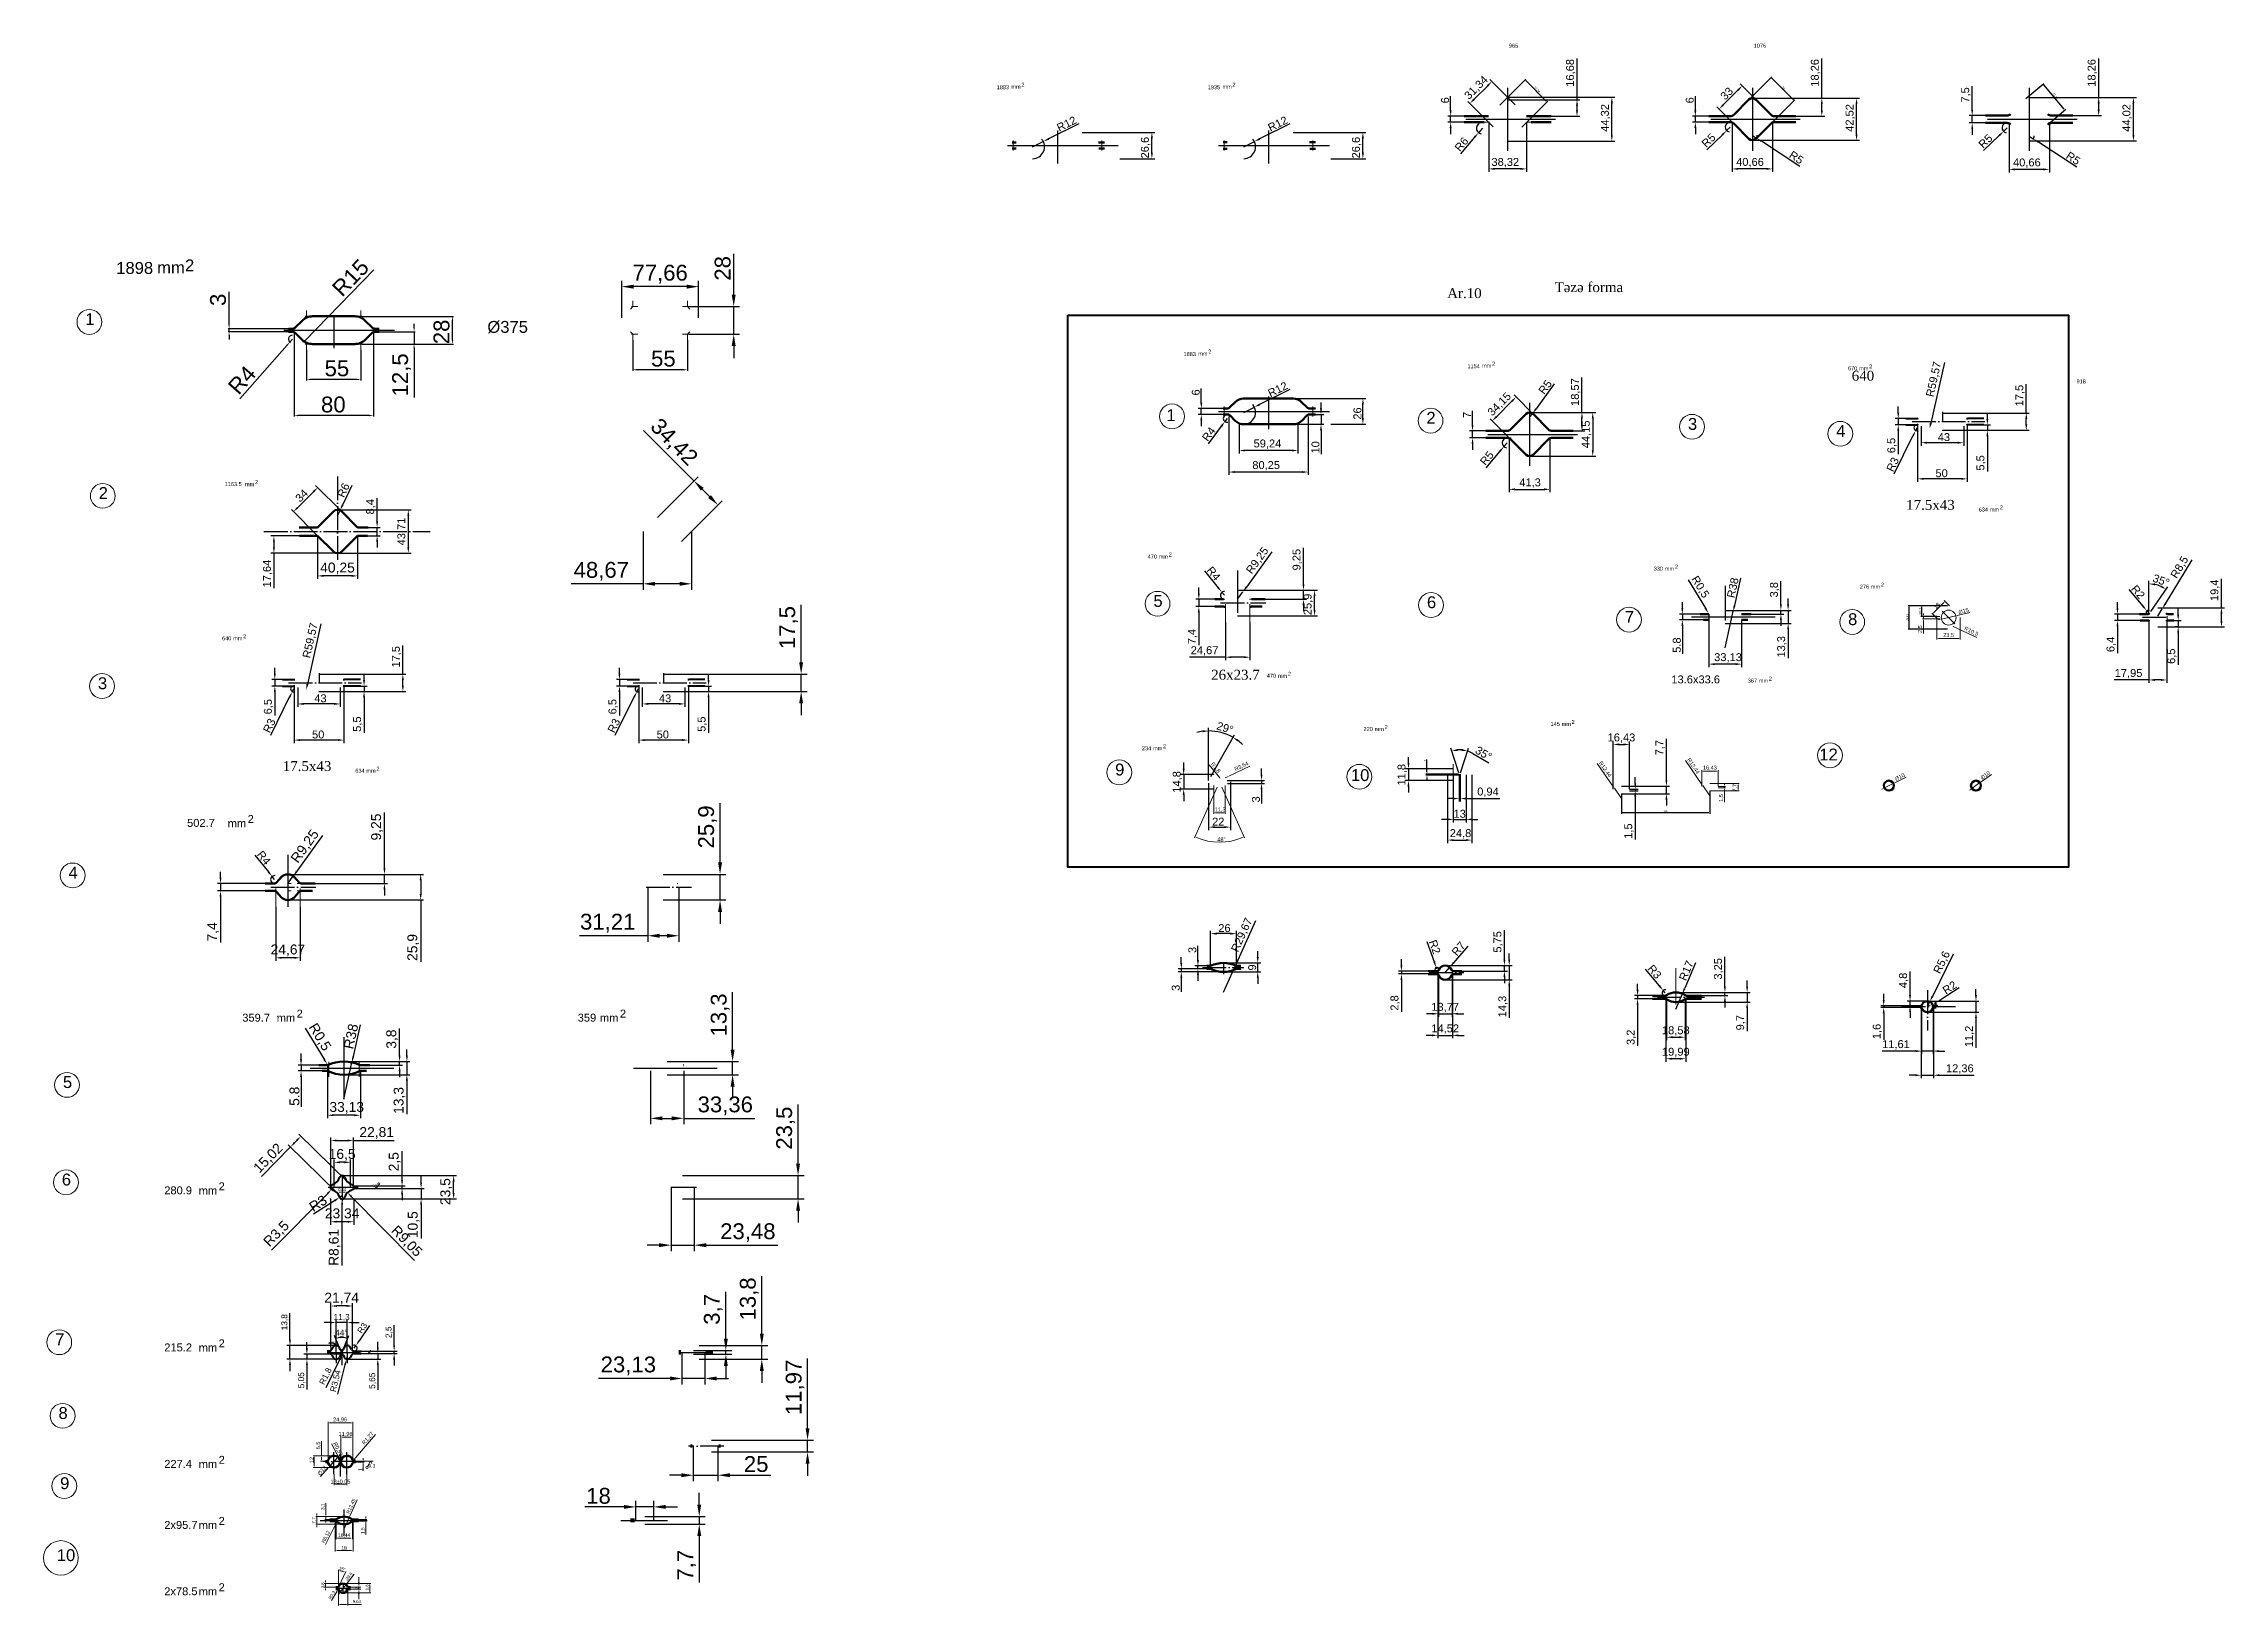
# Model space of a CAD drawing. Header units: millimetres. Extents: x 1526 to 31626, y -4643 to 9189.
# Drawn here: x 16746 to 18948, y -2227 to -650 of the extents above; entities that cross this region are included whole.
import ezdxf

# ---------------------------------------------------------------- set-up
doc = ezdxf.new("R2010")
doc.units = ezdxf.units.MM
doc.linetypes.add('ACAD_ISO04W100', pattern=[30, 24, -3, 0, -3])
for name, color, linetype, lineweight in [('Main', 1, 'Continuous', 40), ('Quota', 3, 'Continuous', 40), ('контурная', 7, 'Continuous', 50), ('осевые', 1, 'ACAD_ISO04W100', 25), ('размерные', 7, 'Continuous', 25), ('тонкая', 7, 'Continuous', 20), ('тонкий', 7, 'Continuous', 20), ('图层4', 250, 'Continuous', 13)]:
    doc.layers.add(name, color=color, linetype=linetype, lineweight=lineweight)
doc.layers.add('осевая', color=4, linetype='Continuous')
doc.styles.add('s1v3.5', font='arial.ttf', dxfattribs={"width": 0.7, "height": 3.5})
doc.styles.add('s1v4', font='arial.ttf', dxfattribs={"height": 4})
doc.styles.add('s1x3', font='times.ttf', dxfattribs={"height": 3})
doc.styles.add('s2.5v4', font='times.ttf', dxfattribs={"height": 10})
doc.styles.add('s2v4', font='arial.ttf', dxfattribs={"height": 8})
doc.styles.get("Standard").update_dxf_attribs({"font": 'arial.ttf'})
doc.dimstyles.new('ISO-25', dxfattribs={"dimtxt": 2.5, "dimasz": 2.5, "dimexe": 1.25, "dimexo": 0.625, "dimtad": 1, "dimtxsty": 'Standard', "dimcen": 2.5, "dimadec": 0, "dimazin": 0, "dimtfac": 1, "dimtmove": 0, "dimatfit": 3, "dimfxl": 1, "dimarcsym": 0})
doc.dimstyles.new('ISO-25$0', dxfattribs={"dimscale": 2, "dimtxt": 4, "dimasz": 3, "dimexe": 0.5, "dimexo": 0, "dimgap": 1, "dimtad": 1, "dimtxsty": 'Standard', "dimcen": 3, "dimclrd": 150, "dimclre": 150, "dimadec": 0, "dimazin": 0, "dimtfac": 1, "dimtmove": 0, "dimatfit": 3, "dimfxl": 1, "dimlwd": -1, "dimarcsym": 0})
doc.dimstyles.new('ISO-25$4', dxfattribs={"dimscale": 3, "dimtxt": 4, "dimasz": 1, "dimexe": 0, "dimexo": 1, "dimtad": 1, "dimtih": 1, "dimtoh": 1, "dimtxsty": 'Standard', "dimcen": 2, "dimclrd": 5, "dimclre": 5, "dimclrt": 3, "dimadec": 0, "dimazin": 0, "dimtfac": 1, "dimtmove": 0, "dimatfit": 3, "dimfxl": 1, "dimarcsym": 0})
doc.dimstyles.new('s1v2', dxfattribs={"dimtxt": 2, "dimasz": 1, "dimexe": 1, "dimexo": 0, "dimgap": 0.5, "dimtad": 1, "dimtxsty": 'Standard', "dimcen": 1, "dimadec": 0, "dimazin": 0, "dimtfac": 1, "dimtix": 1, "dimtmove": 0, "dimatfit": 3, "dimfxl": 1, "dimarcsym": 0})
doc.dimstyles.new('s1v3.5', dxfattribs={"dimtxt": 3.5, "dimasz": 5, "dimexe": 2, "dimexo": 0.2, "dimtad": 1, "dimtxsty": 's1v3.5', "dimcen": 2, "dimclrd": 3, "dimclre": 1, "dimclrt": 256, "dimadec": 0, "dimazin": 0, "dimtfac": 1, "dimtmove": 0, "dimatfit": 3, "dimfxl": 1, "dimlwd": -1, "dimlwe": -1, "dimarcsym": 0})
doc.dimstyles.new('s1v4', dxfattribs={"dimtxt": 4, "dimasz": 1.5, "dimexe": 1, "dimexo": 0, "dimgap": 0.7, "dimtad": 1, "dimtxsty": 'Standard', "dimcen": 1, "dimadec": 0, "dimazin": 0, "dimtfac": 1, "dimtix": 1, "dimtmove": 0, "dimatfit": 3, "dimfxl": 1, "dimlwd": -1, "dimlwe": 20, "dimarcsym": 0})
doc.dimstyles.new('s2v4', dxfattribs={"dimtxt": 8, "dimasz": 6, "dimexe": 3, "dimexo": 0, "dimgap": 1.5, "dimtad": 1, "dimtxsty": 'Standard', "dimcen": 2.5, "dimadec": 0, "dimazin": 0, "dimtfac": 1, "dimtmove": 0, "dimatfit": 3, "dimfxl": 1, "dimarcsym": 0})
doc.dimstyles.new('s2v4$0', dxfattribs={"dimtxt": 8, "dimasz": 6, "dimexe": 3, "dimexo": 0, "dimgap": 1.5, "dimtad": 1, "dimtxsty": 'Standard', "dimcen": 2.5, "dimadec": 0, "dimazin": 0, "dimtfac": 1, "dimtmove": 0, "dimatfit": 3, "dimfxl": 1, "dimarcsym": 0})
doc.dimstyles.new('s4v4', dxfattribs={"dimtxt": 16, "dimasz": 12, "dimexe": 6, "dimexo": 0, "dimgap": 3, "dimtad": 1, "dimtxsty": 'Standard', "dimcen": 2.5, "dimadec": 0, "dimazin": 0, "dimtfac": 1, "dimtmove": 0, "dimatfit": 3, "dimfxl": 1, "dimarcsym": 0})

msp = doc.modelspace()

# ---------------------------------------------------------------- texts
at = {"layer": 'Quota', "style": 's2.5v4'}
msp.add_text('640', height=10, dxfattribs=at).set_placement((18572.06712, -990.23655))
at = {"layer": 'тонкая'}
for s, height, style, p in [('965', 4, 's1v4', (18225.89117, -653.92733)), ('1076', 4, 's1v4', (18473.02438, -653.92733)), ('1883', 4, 's1v4', (17708.62809, -695.93799)), ('mm', 4, 's1v4', (17723.47486, -695.46454)), ('2', 4, 's1v4', (17733.54482, -693.32)), ('1935', 4, 's1v4', (17921.77179, -695.93799)), ('mm', 4, 's1v4', (17936.61855, -695.46454)), ('2', 4, 's1v4', (17946.68852, -693.32)), ('1883', 4, 's1v4', (17897.30272, -965.39329)), ('mm', 4, 's1v4', (17912.14949, -964.91984)), ('2', 4, 's1v4', (17922.21946, -962.7753)), ('1154', 4, 's1v4', (18184.00096, -977.6793)), ('mm', 4, 's1v4', (18198.84773, -977.20585)), ('2', 4, 's1v4', (18208.9177, -975.06131)), ('670', 4, 's1v4', (18568.29939, -979.74868)), ('mm', 4, 's1v4', (18579.5268, -979.84928)), ('2', 4, 's1v4', (18589.59677, -977.70473)), ('918', 4, 's1v4', (18799.10108, -993.00568)), ('1163.5', 4, 's1v4', (16929.10372, -1096.69647)), ('mm', 4, 's1v4', (16949.55984, -1096.79707)), ('2', 4, 's1v4', (16959.62981, -1094.65252)), ('634', 4, 's1v4', (18700.26461, -1122.36146)), ('mm', 4, 's1v4', (18711.49202, -1122.46206)), ('2', 4, 's1v4', (18721.56199, -1120.31751)), ('470', 4, 's1v4', (17861.05459, -1169.8727)), ('mm', 4, 's1v4', (17872.282, -1169.9733)), ('2', 4, 's1v4', (17882.35197, -1167.82876)), ('330', 4, 's1v4', (18372.15151, -1182.10775)), ('mm', 4, 's1v4', (18383.37892, -1182.20835)), ('2', 4, 's1v4', (18393.44889, -1180.06381)), ('276', 4, 's1v4', (18580.17993, -1200.30788)), ('mm', 4, 's1v4', (18591.40734, -1200.40848)), ('2', 4, 's1v4', (18601.47731, -1198.26394)), ('640', 4, 's1v4', (16926.31935, -1252.36516)), ('mm', 4, 's1v4', (16937.54676, -1252.46576)), ('2', 4, 's1v4', (16947.61673, -1250.32122)), ('470', 4, 's1v4', (17981.42793, -1290.24604)), ('mm', 4, 's1v4', (17992.65534, -1290.34664)), ('2', 4, 's1v4', (18002.72531, -1288.2021)), ('367', 4, 's1v4', (18467.02526, -1295.17388)), ('mm', 4, 's1v4', (18478.25267, -1295.27448)), ('2', 4, 's1v4', (18488.32264, -1293.12994)), ('220', 4, 's1v4', (18079.0555, -1344.02441)), ('mm', 4, 's1v4', (18090.28291, -1344.12501)), ('2', 4, 's1v4', (18100.35288, -1341.98046)), ('145', 4, 's1v4', (18267.93729, -1338.88844)), ('mm', 4, 's1v4', (18279.1647, -1338.98904)), ('2', 4, 's1v4', (18289.23467, -1336.84449)), ('234', 4, 's1v4', (17855.33596, -1363.47879)), ('mm', 4, 's1v4', (17866.56337, -1363.57939)), ('2', 4, 's1v4', (17876.63334, -1361.43484)), ('634', 4, 's1v4', (17060.90088, -1386.13865)), ('mm', 4, 's1v4', (17072.12829, -1386.23925)), ('2', 4, 's1v4', (17082.19826, -1384.0947)), ('2', 8, 's1v4', (16952.19634, -1436.90761)), ('502.7', 8, 's1v4', (16891.03166, -1440.85519)), ('mm', 8, 's1v4', (16932.0564, -1441.1967)), ('359.7', 8, 's1v4', (16946.78716, -1637.52997)), ('2', 8, 's1v4', (17001.68027, -1633.44208)), ('359', 8, 's1v4', (17285.4925, -1637.52997)), ('2', 8, 's1v4', (17328.08726, -1633.44208)), ('mm', 8, 's1v4', (16981.54034, -1637.73118)), ('mm', 8, 's1v4', (17307.94733, -1637.73118)), ('280.9', 8, 's1v4', (16868.00259, -1811.94443)), ('2', 8, 's1v4', (16922.89571, -1807.85654)), ('6.3', 2.5, 's1x3', (17078.13167, -1804.36349)), ('mm', 8, 's1v4', (16902.75577, -1812.14564)), ('2', 8, 's1v4', (16922.89571, -1966.43505)), ('215.2', 8, 's1v4', (16868.00259, -1970.52294)), ('mm', 8, 's1v4', (16902.75577, -1970.72414)), ('6.3', 1.6, 's1x3', (17072.39039, -1970.95365)), ('227.4', 8, 's1v4', (16868.00259, -2088.15654)), ('mm', 8, 's1v4', (16902.75577, -2088.35774)), ('2', 8, 's1v4', (16922.89571, -2084.06865)), ('6.3', 3.6, 's1v4', (17074.13705, -2087.9014)), ('2x95.7', 8, 's1v4', (16868.00259, -2149.8025)), ('mm', 8, 's1v4', (16902.75577, -2150.0037)), ('2', 8, 's1v4', (16922.89571, -2145.71461)), ('2x78.5', 8, 's1v4', (16868.00259, -2216.79258)), ('mm', 8, 's1v4', (16902.75577, -2216.99379)), ('2', 8, 's1v4', (16922.89571, -2212.70469))]:
    msp.add_text(s, height=height, dxfattribs=dict(at, style=style)).set_placement(p)
at = {"layer": 'тонкая', "style": 's1x3'}
msp.add_text('6.3', height=1.6, rotation=10, dxfattribs=at).set_placement((17048.22933, -2212.48352))
at = {"layer": 'тонкий'}
for s, height, style, p in [('1898', 12, 's1v4', (16819.45999, -882.43174)), ('mm', 12, 's1v4', (16860.77635, -881.9583)), ('2', 12, 's1v4', (16888.91449, -879.81375)), ('Ar.10', 10, 's2.5v4', (18163.50402, -906.85584)), ('Təzə forma', 10, 's2.5v4', (18272.02175, -900.79687)), ('1', 12, 's1v4', (16788.22303, -934.08854)), ('%%C375', 12, 's1v4', (17194.24691, -941.94944)), ('1', 12, 's1v4', (17879.89831, -1031.11949)), ('2', 12, 's1v4', (18142.50773, -1033.79255)), ('3', 12, 's1v4', (18406.62923, -1039.95389)), ('4', 12, 's1v4', (18556.37866, -1047.0335)), ('2', 12, 's1v4', (16801.74158, -1109.70751)), ('17.5x43', 10, 's2.5v4', (18626.98484, -1120.67676)), ('5', 12, 's1v4', (17866.86427, -1218.67923)), ('6', 12, 's1v4', (18143.07236, -1220.01875)), ('7', 12, 's1v4', (18342.97473, -1234.76768)), ('8', 12, 's1v4', (18568.36503, -1237.1125)), ('3', 12, 's1v4', (16800.99871, -1301.81584)), ('26x23.7', 10, 's2.5v4', (17925.15348, -1292.21242)), ('13.6x33.6', 8, 's2v4', (18389.92225, -1295.94482)), ('12', 12, 's1v4', (18539.2912, -1373.80831)), ('17.5x43', 10, 's2.5v4', (16987.62111, -1384.45395)), ('9', 12, 's1v4', (17828.19353, -1388.97339)), ('10', 12, 's1v4', (18066.27953, -1394.57371)), ('4', 12, 's1v4', (16771.32479, -1493.02964)), ('5', 12, 's1v4', (16765.61937, -1704.5812)), ('6', 12, 's1v4', (16764.50899, -1803.01068)), ('7', 12, 's1v4', (16757.74972, -1964.46976)), ('8', 12, 's1v4', (16761.1293, -2038.77011)), ('9', 12, 's1v4', (16762.8192, -2109.69312)), ('10', 12, 's1v4', (16759.43951, -2182.3048))]:
    msp.add_text(s, height=height, dxfattribs=dict(at, style=style)).set_placement(p)

# ---------------------------------------------------------------- blocks, each defined once
blk = doc.blocks.new('*D1622')
at = {"layer": 'Defpoints', "color": 0, "transparency": 16777216}
for p in [(17067.9, -925.3), (17159.2, -925.3), (17103.6, -953.3)]:
    blk.add_point(p, dxfattribs=at)
at = {"layer": '图层4', "color": 0, "lineweight": -2, "transparency": 16777216}
for p, q in [((17067.9, -925.3), (17160.2, -925.3)), ((17159.2, -949.3), (17159.2, -929.3)), ((17103.6, -953.3), (17160.2, -953.3))]:
    blk.add_line(p, q, dxfattribs=at)
at = {"layer": '图层4', "color": 0, "transparency": 16777216}
for points in [[(17158.5, -929.3), (17159.8, -929.3), (17159.2, -925.3)], [(17158.5, -949.3), (17159.8, -949.3), (17159.2, -953.3)]]:
    blk.add_solid(points, dxfattribs=at)
at = {"layer": '图层4', "color": 0, "lineweight": 13, "transparency": 16777216, "insert": (17148, -941), "char_height": 16, "attachment_point": 5, "rotation": 90}
blk.add_mtext('28', dxfattribs=at)
blk = doc.blocks.new('*D1625')
at = {"layer": 'Defpoints', "color": 0, "transparency": 16777216}
for p in [(16933.4, -937.8), (16993.3, -940.8), (16993.9, -937.8)]:
    blk.add_point(p, dxfattribs=at)
at = {"layer": '图层4', "color": 0, "lineweight": -2, "transparency": 16777216}
for p, q in [((16933.4, -933.8), (16933.4, -900.4)), ((16993.9, -937.8), (16932.4, -937.8)), ((16993.3, -940.8), (16932.4, -940.8)), ((16933.4, -940.8), (16933.4, -937.8)), ((16933.4, -944.8), (16933.4, -948.8))]:
    blk.add_line(p, q, dxfattribs=at)
at = {"layer": '图层4', "color": 0, "transparency": 16777216}
for points in [[(16932.8, -933.8), (16934.1, -933.8), (16933.4, -937.8)], [(16932.8, -944.8), (16934.1, -944.8), (16933.4, -940.8)]]:
    blk.add_solid(points, dxfattribs=at)
at = {"layer": '图层4', "color": 0, "lineweight": 13, "transparency": 16777216, "insert": (16922.3, -908.6), "char_height": 16, "attachment_point": 5, "rotation": 90}
blk.add_mtext('3', dxfattribs=at)
blk = doc.blocks.new('*D1626')
at = {"layer": 'Defpoints', "color": 0, "transparency": 16777216}
for p in [(17084.9, -940.8), (17067.9, -953.3), (17120.2, -953.3)]:
    blk.add_point(p, dxfattribs=at)
at = {"layer": '图层4', "color": 0, "lineweight": -2, "transparency": 16777216}
for p, q in [((17084.9, -940.8), (17121.2, -940.8)), ((17120.2, -936.8), (17120.2, -932.8)), ((17120.2, -940.8), (17120.2, -953.3)), ((17067.9, -953.3), (17121.2, -953.3)), ((17120.2, -957.3), (17120.2, -1007.4))]:
    blk.add_line(p, q, dxfattribs=at)
at = {"layer": '图层4', "color": 0, "transparency": 16777216}
for points in [[(17119.6, -936.8), (17120.9, -936.8), (17120.2, -940.8)], [(17119.6, -957.3), (17120.9, -957.3), (17120.2, -953.3)]]:
    blk.add_solid(points, dxfattribs=at)
at = {"layer": '图层4', "color": 0, "lineweight": 13, "transparency": 16777216, "insert": (17107.6, -984.4), "char_height": 16, "attachment_point": 5, "rotation": 90}
blk.add_mtext('12,5', dxfattribs=at)
blk = doc.blocks.new('*D1627')
at = {"layer": 'Defpoints', "color": 0, "transparency": 16777216}
for p in [(17011.6, -959.1), (17066.6, -959.1), (17011.6, -989.1)]:
    blk.add_point(p, dxfattribs=at)
at = {"layer": '图层4', "color": 0, "lineweight": -2, "transparency": 16777216}
for p, q in [((17011.6, -959.1), (17011.6, -990.1)), ((17066.6, -959.1), (17066.6, -990.1)), ((17062.6, -989.1), (17015.6, -989.1))]:
    blk.add_line(p, q, dxfattribs=at)
at = {"layer": '图层4', "color": 0, "transparency": 16777216}
for points in [[(17015.6, -988.4), (17015.6, -989.7), (17011.6, -989.1)], [(17062.6, -988.4), (17062.6, -989.7), (17066.6, -989.1)]]:
    blk.add_solid(points, dxfattribs=at)
at = {"layer": '图层4', "color": 0, "lineweight": 13, "transparency": 16777216, "insert": (17042.3, -977.9), "char_height": 16, "attachment_point": 5}
blk.add_mtext('55', dxfattribs=at)
blk = doc.blocks.new('*D1628')
at = {"layer": 'Defpoints', "color": 0, "transparency": 16777216}
for p in [(16999.1, -940.8), (17079.1, -940.8), (16999.1, -1025.5)]:
    blk.add_point(p, dxfattribs=at)
at = {"layer": '图层4', "color": 0, "lineweight": -2, "transparency": 16777216}
for p, q in [((16999.1, -940.8), (16999.1, -1026.5)), ((17079.1, -940.8), (17079.1, -1026.5)), ((17075.1, -1025.5), (17003.1, -1025.5))]:
    blk.add_line(p, q, dxfattribs=at)
at = {"layer": '图层4', "color": 0, "transparency": 16777216}
for points in [[(17003.1, -1024.9), (17003.1, -1026.2), (16999.1, -1025.5)], [(17075.1, -1024.9), (17075.1, -1026.2), (17079.1, -1025.5)]]:
    blk.add_solid(points, dxfattribs=at)
at = {"layer": '图层4', "color": 0, "lineweight": 13, "transparency": 16777216, "insert": (17038.7, -1014.4), "char_height": 16, "attachment_point": 5}
blk.add_mtext('80', dxfattribs=at)
blk = doc.blocks.new('*D1623')
at = {"layer": 'Defpoints', "color": 0, "transparency": 16777216}
for p in [(17017.8, -941.8), (17007.3, -952.5)]:
    blk.add_point(p, dxfattribs=at)
at = {"layer": '图层4', "color": 0, "lineweight": -2, "transparency": 16777216}
blk.add_line((17079.6, -878.2), (17010.1, -949.7), dxfattribs=at)
at = {"layer": '图层4', "color": 0, "transparency": 16777216}
blk.add_solid([(17009.7, -949.2), (17010.6, -950.1), (17007.3, -952.5)], dxfattribs=at)
at = {"layer": '图层4', "color": 0, "lineweight": 13, "transparency": 16777216, "insert": (17056.1, -886.3), "char_height": 16, "attachment_point": 5, "rotation": 45.812}
blk.add_mtext('R15', dxfattribs=at)
blk = doc.blocks.new('*D1624')
at = {"layer": 'Defpoints', "color": 0, "transparency": 16777216}
for p in [(16994.8, -951.3), (16997.4, -948.3)]:
    blk.add_point(p, dxfattribs=at)
at = {"layer": '图层4', "color": 0, "lineweight": -2, "transparency": 16777216}
for p, q in [((16944.2, -1008.7), (16992.1, -954.3)), ((16997.4, -948.3), (16994.8, -951.3))]:
    blk.add_line(p, q, dxfattribs=at)
blk.add_arc((16997.4, -948.3), 4, 90, 242.9693, dxfattribs=at)
at = {"layer": '图层4', "color": 0, "transparency": 16777216}
blk.add_solid([(16991.6, -953.8), (16992.6, -954.7), (16994.8, -951.3)], dxfattribs=at)
at = {"layer": '图层4', "color": 0, "lineweight": 13, "transparency": 16777216, "insert": (16946.4, -989.5), "char_height": 16, "attachment_point": 5, "rotation": 48.6454}
blk.add_mtext('R4', dxfattribs=at)
blk = doc.blocks.new('*D1632')
at = {"layer": 'Defpoints', "color": 0, "transparency": 16777216}
for p in [(16924.8, -1498.1), (16969.9, -1498.1), (16969.9, -1505.5)]:
    blk.add_point(p, dxfattribs=at)
at = {"layer": 'тонкая', "color": 0, "lineweight": -2, "transparency": 16777216}
for p, q in [((16924.8, -1492.1), (16924.8, -1486.1)), ((16969.9, -1498.1), (16921.8, -1498.1)), ((16969.9, -1505.5), (16921.8, -1505.5)), ((16924.8, -1498.1), (16924.8, -1505.5)), ((16924.8, -1511.5), (16924.8, -1557.5))]:
    blk.add_line(p, q, dxfattribs=at)
at = {"layer": 'тонкая', "color": 0, "transparency": 16777216}
for points in [[(16923.8, -1492.1), (16925.8, -1492.1), (16924.8, -1498.1)], [(16923.8, -1511.5), (16925.8, -1511.5), (16924.8, -1505.5)]]:
    blk.add_solid(points, dxfattribs=at)
at = {"layer": 'тонкая', "color": 0, "transparency": 16777216, "insert": (16917.3, -1546.9), "char_height": 10, "attachment_point": 5, "rotation": 90}
blk.add_mtext('7,4', dxfattribs=at)
blk = doc.blocks.new('*D1629')
at = {"layer": 'Defpoints', "color": 0, "transparency": 16777216}
for p in [(16976.9, -1491), (16979.4, -1494.1)]:
    blk.add_point(p, dxfattribs=at)
at = {"layer": 'тонкий', "color": 0, "lineweight": -2, "transparency": 16777216}
for p, q in [((16959.3, -1469.3), (16973.1, -1486.3)), ((16979.4, -1494.1), (16976.9, -1491))]:
    blk.add_line(p, q, dxfattribs=at)
blk.add_arc((16979.4, -1494.1), 4, 86.1036, 270, dxfattribs=at)
at = {"layer": 'тонкий', "color": 0, "transparency": 16777216}
blk.add_solid([(16973.9, -1485.7), (16972.3, -1486.9), (16976.9, -1491)], dxfattribs=at)
at = {"layer": 'тонкий', "color": 0, "transparency": 16777216, "insert": (16968.6, -1472), "char_height": 8, "attachment_point": 5, "rotation": 309.0755}
blk.add_mtext('R4', dxfattribs=at)
blk = doc.blocks.new('*D1630')
at = {"layer": 'Defpoints', "color": 0, "transparency": 16777216}
for p in [(16992.8, -1488.8), (17126.9, -1488.8), (16992.8, -1514.7)]:
    blk.add_point(p, dxfattribs=at)
at = {"layer": 'тонкая', "color": 0, "lineweight": -2, "transparency": 16777216}
for p, q in [((16992.8, -1488.8), (17129.9, -1488.8)), ((17126.9, -1494.8), (17126.9, -1508.7)), ((16992.8, -1514.7), (17129.9, -1514.7)), ((17126.9, -1514.7), (17126.9, -1577.2))]:
    blk.add_line(p, q, dxfattribs=at)
at = {"layer": 'тонкая', "color": 0, "transparency": 16777216}
for points in [[(17125.9, -1494.8), (17127.9, -1494.8), (17126.9, -1488.8)], [(17125.9, -1508.7), (17127.9, -1508.7), (17126.9, -1514.7)]]:
    blk.add_solid(points, dxfattribs=at)
at = {"layer": 'тонкая', "color": 0, "transparency": 16777216, "insert": (17119.4, -1562.6), "char_height": 10, "attachment_point": 5, "rotation": 90}
blk.add_mtext('25,9', dxfattribs=at)
blk = doc.blocks.new('*D1633')
at = {"layer": 'Defpoints', "color": 0, "transparency": 16777216}
for p in [(17016.2, -1488.8), (17090.3, -1488.8), (17016.4, -1498.1)]:
    blk.add_point(p, dxfattribs=at)
at = {"layer": 'тонкая', "color": 0, "lineweight": -2, "transparency": 16777216}
for p, q in [((17090.3, -1482.8), (17090.3, -1426.5)), ((17016.2, -1488.8), (17093.3, -1488.8)), ((17090.3, -1498.1), (17090.3, -1488.8)), ((17016.4, -1498.1), (17093.3, -1498.1)), ((17090.3, -1504.1), (17090.3, -1510.1))]:
    blk.add_line(p, q, dxfattribs=at)
at = {"layer": 'тонкая', "color": 0, "transparency": 16777216}
for points in [[(17089.3, -1482.8), (17091.3, -1482.8), (17090.3, -1488.8)], [(17089.3, -1504.1), (17091.3, -1504.1), (17090.3, -1498.1)]]:
    blk.add_solid(points, dxfattribs=at)
at = {"layer": 'тонкая', "color": 0, "transparency": 16777216, "insert": (17082.8, -1441), "char_height": 10, "attachment_point": 5, "rotation": 90}
blk.add_mtext('9,25', dxfattribs=at)
blk = doc.blocks.new('*D1631')
at = {"layer": 'Defpoints', "color": 0, "transparency": 16777216}
for p in [(16998.2, -1490.6), (16992.8, -1498.1)]:
    blk.add_point(p, dxfattribs=at)
at = {"layer": 'тонкая', "color": 0, "lineweight": -2, "transparency": 16777216}
for p, q in [((17027.9, -1449.5), (17001.8, -1485.7)), ((16992.8, -1498.1), (16998.2, -1490.6))]:
    blk.add_line(p, q, dxfattribs=at)
at = {"layer": 'тонкая', "color": 0, "transparency": 16777216}
blk.add_solid([(17000.9, -1485.1), (17002.6, -1486.3), (16998.2, -1490.6)], dxfattribs=at)
at = {"layer": 'тонкая', "color": 0, "transparency": 16777216, "insert": (17010.5, -1460.8), "char_height": 10, "attachment_point": 5, "rotation": 54.191}
blk.add_mtext('R9,25', dxfattribs=at)
blk = doc.blocks.new('*D1634')
at = {"layer": 'Defpoints', "color": 0, "transparency": 16777216}
for p in [(16980.5, -1521.5), (17005.2, -1521.5), (16980.5, -1573.1)]:
    blk.add_point(p, dxfattribs=at)
at = {"layer": 'тонкая', "color": 0, "lineweight": -2, "transparency": 16777216}
for p, q in [((16980.5, -1521.5), (16980.5, -1576.1)), ((17005.2, -1521.5), (17005.2, -1576.1)), ((16999.2, -1573.1), (16986.5, -1573.1))]:
    blk.add_line(p, q, dxfattribs=at)
at = {"layer": 'тонкая', "color": 0, "transparency": 16777216}
for points in [[(16986.5, -1572.1), (16986.5, -1574.1), (16980.5, -1573.1)], [(16999.2, -1572.1), (16999.2, -1574.1), (17005.2, -1573.1)]]:
    blk.add_solid(points, dxfattribs=at)
at = {"layer": 'тонкая', "color": 0, "transparency": 16777216, "insert": (16992.8, -1565.6), "char_height": 10, "attachment_point": 5}
blk.add_mtext('24,67', dxfattribs=at)
blk = doc.blocks.new('*D1635')
at = {"layer": 'Defpoints', "color": 0, "transparency": 16777216}
for p in [(17032.8, -1687.3), (17066, -1687.3), (17032.8, -1732.1)]:
    blk.add_point(p, dxfattribs=at)
at = {"layer": 'тонкая', "color": 0, "lineweight": -2, "transparency": 16777216}
for p, q in [((17032.8, -1687.3), (17032.8, -1735.1)), ((17066, -1687.3), (17066, -1735.1)), ((17060, -1732.1), (17038.8, -1732.1))]:
    blk.add_line(p, q, dxfattribs=at)
at = {"layer": 'тонкая', "color": 0, "transparency": 16777216}
for points in [[(17038.8, -1731.1), (17038.8, -1733.1), (17032.8, -1732.1)], [(17060, -1731.1), (17060, -1733.1), (17066, -1732.1)]]:
    blk.add_solid(points, dxfattribs=at)
at = {"layer": 'тонкая', "color": 0, "transparency": 16777216, "insert": (17052.2, -1724.6), "char_height": 10, "attachment_point": 5}
blk.add_mtext('33,13', dxfattribs=at)
blk = doc.blocks.new('*D1636')
at = {"layer": 'Defpoints', "color": 0, "transparency": 16777216}
for p in [(17006.1, -1681.6), (17024, -1681.6), (17027.5, -1687.3)]:
    blk.add_point(p, dxfattribs=at)
at = {"layer": 'тонкая', "color": 0, "lineweight": -2, "transparency": 16777216}
for p, q in [((17006.1, -1675.6), (17006.1, -1669.6)), ((17024, -1681.6), (17003.1, -1681.6)), ((17027.5, -1687.3), (17003.1, -1687.3)), ((17006.1, -1681.6), (17006.1, -1687.3)), ((17006.1, -1693.3), (17006.1, -1723.5))]:
    blk.add_line(p, q, dxfattribs=at)
at = {"layer": 'тонкая', "color": 0, "transparency": 16777216}
for points in [[(17005.1, -1675.6), (17007.1, -1675.6), (17006.1, -1681.6)], [(17005.1, -1693.3), (17007.1, -1693.3), (17006.1, -1687.3)]]:
    blk.add_solid(points, dxfattribs=at)
at = {"layer": 'тонкая', "color": 0, "transparency": 16777216, "insert": (16999.5, -1712.9), "char_height": 10, "attachment_point": 5, "rotation": 90}
blk.add_mtext('5.8', dxfattribs=at)
blk = doc.blocks.new('*D1637')
at = {"layer": 'Defpoints', "color": 0, "transparency": 16777216}
for p in [(17032.5, -1680.7), (17032.7, -1681.1)]:
    blk.add_point(p, dxfattribs=at)
at = {"layer": 'тонкая', "color": 0, "lineweight": -2, "transparency": 16777216}
for p, q in [((17010.2, -1644.1), (17029.3, -1675.6)), ((17032.7, -1681.1), (17032.5, -1680.7))]:
    blk.add_line(p, q, dxfattribs=at)
blk.add_arc((17032.7, -1681.1), 0.5, 121.3377, 270, dxfattribs=at)
at = {"layer": 'тонкая', "color": 0, "transparency": 16777216}
blk.add_solid([(17030.2, -1675), (17028.5, -1676.1), (17032.5, -1680.7)], dxfattribs=at)
at = {"layer": 'тонкая', "color": 0, "transparency": 16777216, "insert": (17024.6, -1653.4), "char_height": 10, "attachment_point": 5, "rotation": 301.3377}
blk.add_mtext('R0,5', dxfattribs=at)
blk = doc.blocks.new('*D1638')
at = {"layer": 'Defpoints', "color": 0, "transparency": 16777216}
for p in [(17049.4, -1677.8), (17075.6, -1681.6), (17105.6, -1677.8)]:
    blk.add_point(p, dxfattribs=at)
at = {"layer": 'тонкая', "color": 0, "lineweight": -2, "transparency": 16777216}
for p, q in [((17105.6, -1671.8), (17105.6, -1644.6)), ((17049.4, -1677.8), (17108.6, -1677.8)), ((17075.6, -1681.6), (17108.6, -1681.6)), ((17105.6, -1681.6), (17105.6, -1677.8)), ((17105.6, -1687.6), (17105.6, -1693.6))]:
    blk.add_line(p, q, dxfattribs=at)
at = {"layer": 'тонкая', "color": 0, "transparency": 16777216}
for points in [[(17104.6, -1671.8), (17106.6, -1671.8), (17105.6, -1677.8)], [(17104.6, -1687.6), (17106.6, -1687.6), (17105.6, -1681.6)]]:
    blk.add_solid(points, dxfattribs=at)
at = {"layer": 'тонкая', "color": 0, "transparency": 16777216, "insert": (17098.1, -1655.2), "char_height": 10, "attachment_point": 5, "rotation": 90}
blk.add_mtext('3,8', dxfattribs=at)
blk = doc.blocks.new('*D1639')
at = {"layer": 'Defpoints', "color": 0, "transparency": 16777216}
for p in [(17049.4, -1691.1), (17084.8, -1677.8), (17113, -1691.1)]:
    blk.add_point(p, dxfattribs=at)
at = {"layer": 'тонкая', "color": 0, "lineweight": -2, "transparency": 16777216}
for p, q in [((17113, -1671.8), (17113, -1665.8)), ((17049.4, -1691.1), (17116, -1691.1)), ((17084.8, -1677.8), (17116, -1677.8)), ((17113, -1677.8), (17113, -1691.1)), ((17113, -1697.1), (17113, -1731.1))]:
    blk.add_line(p, q, dxfattribs=at)
at = {"layer": 'тонкая', "color": 0, "transparency": 16777216}
for points in [[(17112, -1671.8), (17114, -1671.8), (17113, -1677.8)], [(17112, -1697.1), (17114, -1697.1), (17113, -1691.1)]]:
    blk.add_solid(points, dxfattribs=at)
at = {"layer": 'тонкая', "color": 0, "transparency": 16777216, "insert": (17105.5, -1717.1), "char_height": 10, "attachment_point": 5, "rotation": 90}
blk.add_mtext('13,3', dxfattribs=at)
blk = doc.blocks.new('*D1640')
at = {"layer": 'Defpoints', "color": 0, "transparency": 16777216}
for p in [(17057.5, -1678.7), (17049.4, -1715.8)]:
    blk.add_point(p, dxfattribs=at)
at = {"layer": 'тонкая', "color": 0, "lineweight": -2, "transparency": 16777216}
for p, q in [((17065.8, -1640.7), (17058.8, -1672.8)), ((17049.4, -1715.8), (17057.5, -1678.7))]:
    blk.add_line(p, q, dxfattribs=at)
at = {"layer": 'тонкая', "color": 0, "transparency": 16777216}
blk.add_solid([(17057.8, -1672.6), (17059.8, -1673), (17057.5, -1678.7)], dxfattribs=at)
at = {"layer": 'тонкая', "color": 0, "transparency": 16777216, "insert": (17056.5, -1652.4), "char_height": 10, "attachment_point": 5, "rotation": 77.6507}
blk.add_mtext('R38', dxfattribs=at)
blk = doc.blocks.new('*D1641')
at = {"layer": 'Defpoints', "color": 0, "transparency": 16777216}
for p in [(17059, -1757.6), (17036.2, -1803.5), (17059, -1803.5)]:
    blk.add_point(p, dxfattribs=at)
at = {"layer": 'тонкая', "color": 0, "lineweight": -2, "transparency": 16777216}
for p, q in [((17036.2, -1803.5), (17036.2, -1754.6)), ((17042.2, -1757.6), (17053, -1757.6)), ((17059, -1803.5), (17059, -1754.6)), ((17059, -1757.6), (17100, -1757.6))]:
    blk.add_line(p, q, dxfattribs=at)
at = {"layer": 'тонкая', "color": 0, "transparency": 16777216}
for points in [[(17042.2, -1756.6), (17042.2, -1758.6), (17036.2, -1757.6)], [(17053, -1756.6), (17053, -1758.6), (17059, -1757.6)]]:
    blk.add_solid(points, dxfattribs=at)
at = {"layer": 'тонкая', "color": 0, "transparency": 16777216, "insert": (17082.5, -1750), "char_height": 10, "attachment_point": 5}
blk.add_mtext('22,81', dxfattribs=at)
blk = doc.blocks.new('*D1644')
at = {"layer": 'Defpoints', "color": 0, "transparency": 16777216}
for p in [(17035.9, -1816.8), (17059.3, -1816.8), (17035.9, -1839.6)]:
    blk.add_point(p, dxfattribs=at)
at = {"layer": 'тонкая', "color": 0, "lineweight": -2, "transparency": 16777216}
for p, q in [((17035.9, -1816.8), (17035.9, -1842.6)), ((17059.3, -1816.8), (17059.3, -1842.6)), ((17053.3, -1839.6), (17041.9, -1839.6))]:
    blk.add_line(p, q, dxfattribs=at)
at = {"layer": 'тонкая', "color": 0, "transparency": 16777216}
for points in [[(17041.9, -1838.6), (17041.9, -1840.6), (17035.9, -1839.6)], [(17053.3, -1838.6), (17053.3, -1840.6), (17059.3, -1839.6)]]:
    blk.add_solid(points, dxfattribs=at)
at = {"layer": 'тонкая', "color": 0, "transparency": 16777216, "insert": (17047.6, -1832.1), "char_height": 10, "attachment_point": 5}
blk.add_mtext('23,34', dxfattribs=at)
blk = doc.blocks.new('*D1645')
at = {"layer": 'Defpoints', "color": 0, "transparency": 16777216}
for p in [(17039.4, -1804.5), (17036.9, -1807)]:
    blk.add_point(p, dxfattribs=at)
at = {"layer": 'тонкая', "color": 0, "lineweight": -2, "transparency": 16777216}
for p, q in [((17039.4, -1804.5), (17036.9, -1807)), ((16976.1, -1868.4), (17032.7, -1811.3))]:
    blk.add_line(p, q, dxfattribs=at)
at = {"layer": 'тонкая', "color": 0, "transparency": 16777216}
blk.add_solid([(17032, -1810.6), (17033.4, -1812), (17036.9, -1807)], dxfattribs=at)
at = {"layer": 'тонкая', "color": 0, "transparency": 16777216, "insert": (16981.6, -1852.1), "char_height": 10, "attachment_point": 5, "rotation": 45.275}
blk.add_mtext('R3,5', dxfattribs=at)
blk = doc.blocks.new('*D1642')
at = {"layer": 'Defpoints', "color": 0, "transparency": 16777216}
for p in [(17039.4, -1779.6), (17039.4, -1804.5), (17055.9, -1804.5)]:
    blk.add_point(p, dxfattribs=at)
at = {"layer": 'тонкая', "color": 0, "lineweight": -2, "transparency": 16777216}
for p, q in [((17039.4, -1804.5), (17039.4, -1776.6)), ((17049.9, -1779.6), (17045.4, -1779.6)), ((17055.9, -1804.5), (17055.9, -1776.6))]:
    blk.add_line(p, q, dxfattribs=at)
at = {"layer": 'тонкая', "color": 0, "transparency": 16777216}
for points in [[(17045.4, -1778.6), (17045.4, -1780.6), (17039.4, -1779.6)], [(17049.9, -1778.6), (17049.9, -1780.6), (17055.9, -1779.6)]]:
    blk.add_solid(points, dxfattribs=at)
at = {"layer": 'тонкая', "color": 0, "transparency": 16777216, "insert": (17047.6, -1772.1), "char_height": 10, "attachment_point": 5}
blk.add_mtext('16,5', dxfattribs=at)
blk = doc.blocks.new('*D1646')
at = {"layer": 'Defpoints', "color": 0, "transparency": 16777216}
for p in [(17045, -1815.1), (17047.6, -1813.5)]:
    blk.add_point(p, dxfattribs=at)
at = {"layer": 'тонкая', "color": 0, "lineweight": -2, "transparency": 16777216}
for p, q in [((17018.7, -1831.7), (17040, -1818.3)), ((17047.6, -1813.5), (17045, -1815.1))]:
    blk.add_line(p, q, dxfattribs=at)
at = {"layer": 'тонкая', "color": 0, "transparency": 16777216}
blk.add_solid([(17039.4, -1817.5), (17040.5, -1819.2), (17045, -1815.1)], dxfattribs=at)
at = {"layer": 'тонкая', "color": 0, "transparency": 16777216, "insert": (17023.3, -1821.1), "char_height": 10, "attachment_point": 5, "rotation": 32.2334}
blk.add_mtext('R3', dxfattribs=at)
blk = doc.blocks.new('*D1647')
at = {"layer": 'Defpoints', "color": 0, "transparency": 16777216}
for p in [(17052.9, -1810.1), (17059.3, -1816.5)]:
    blk.add_point(p, dxfattribs=at)
at = {"layer": 'тонкая', "color": 0, "lineweight": -2, "transparency": 16777216}
blk.add_line((17120.6, -1878.7), (17057.1, -1814.4), dxfattribs=at)
at = {"layer": 'тонкая', "color": 0, "transparency": 16777216}
blk.add_solid([(17057.8, -1813.7), (17056.4, -1815.1), (17052.9, -1810.1)], dxfattribs=at)
at = {"layer": 'тонкая', "color": 0, "transparency": 16777216, "insert": (17112.4, -1859.7), "char_height": 10, "attachment_point": 5, "rotation": 314.6173}
blk.add_mtext('R9,05', dxfattribs=at)
blk = doc.blocks.new('*D1648')
at = {"layer": 'Defpoints', "color": 0, "transparency": 16777216}
for p in [(17047.6, -1793), (17160.2, -1793), (17047.6, -1816.5)]:
    blk.add_point(p, dxfattribs=at)
at = {"layer": 'тонкая', "color": 0, "lineweight": -2, "transparency": 16777216}
for p, q in [((17047.6, -1793), (17163.2, -1793)), ((17160.2, -1810.5), (17160.2, -1799)), ((17047.6, -1816.5), (17163.2, -1816.5))]:
    blk.add_line(p, q, dxfattribs=at)
at = {"layer": 'тонкая', "color": 0, "transparency": 16777216}
for points in [[(17159.2, -1799), (17161.2, -1799), (17160.2, -1793)], [(17159.2, -1810.5), (17161.2, -1810.5), (17160.2, -1816.5)]]:
    blk.add_solid(points, dxfattribs=at)
at = {"layer": 'тонкая', "color": 0, "transparency": 16777216, "insert": (17152.7, -1809.2), "char_height": 10, "attachment_point": 5, "rotation": 90}
blk.add_mtext('23,5', dxfattribs=at)
blk = doc.blocks.new('*D1649')
at = {"layer": 'Defpoints', "color": 0, "transparency": 16777216}
for p in [(17060.2, -1803.5), (17108.1, -1803.5), (17060.2, -1806)]:
    blk.add_point(p, dxfattribs=at)
at = {"layer": 'тонкая', "color": 0, "lineweight": -2, "transparency": 16777216}
for p, q in [((17108.1, -1797.5), (17108.1, -1768.3)), ((17060.2, -1803.5), (17111.1, -1803.5)), ((17108.1, -1806), (17108.1, -1803.5)), ((17060.2, -1806), (17111.1, -1806)), ((17108.1, -1812), (17108.1, -1818))]:
    blk.add_line(p, q, dxfattribs=at)
at = {"layer": 'тонкая', "color": 0, "transparency": 16777216}
for points in [[(17107.1, -1797.5), (17109.1, -1797.5), (17108.1, -1803.5)], [(17107.1, -1812), (17109.1, -1812), (17108.1, -1806)]]:
    blk.add_solid(points, dxfattribs=at)
at = {"layer": 'тонкая', "color": 0, "transparency": 16777216, "insert": (17100.6, -1779), "char_height": 10, "attachment_point": 5, "rotation": 90}
blk.add_mtext('2,5', dxfattribs=at)
blk = doc.blocks.new('*D1643')
at = {"layer": 'Defpoints', "color": 0, "transparency": 16777216}
for p in [(17074.6, -1806), (17074.6, -1816.5), (17127.3, -1816.5)]:
    blk.add_point(p, dxfattribs=at)
at = {"layer": 'тонкая', "color": 0, "lineweight": -2, "transparency": 16777216}
for p, q in [((17127.3, -1800), (17127.3, -1794)), ((17074.6, -1806), (17130.3, -1806)), ((17074.6, -1816.5), (17130.3, -1816.5)), ((17127.3, -1806), (17127.3, -1816.5)), ((17127.3, -1822.5), (17127.3, -1856.7))]:
    blk.add_line(p, q, dxfattribs=at)
at = {"layer": 'тонкая', "color": 0, "transparency": 16777216}
for points in [[(17126.3, -1800), (17128.3, -1800), (17127.3, -1806)], [(17126.3, -1822.5), (17128.3, -1822.5), (17127.3, -1816.5)]]:
    blk.add_solid(points, dxfattribs=at)
at = {"layer": 'тонкая', "color": 0, "transparency": 16777216, "insert": (17119.8, -1842.6), "char_height": 10, "attachment_point": 5, "rotation": 90}
blk.add_mtext('10,5', dxfattribs=at)
blk = doc.blocks.new('*D1650')
at = {"layer": 'Defpoints', "color": 0, "transparency": 16777216}
for p in [(17005.9, -1753.3), (17052.9, -1799.4), (17042.3, -1810.2)]:
    blk.add_point(p, dxfattribs=at)
at = {"layer": 'тонкая', "color": 0, "lineweight": -2, "transparency": 16777216}
for p, q in [((17001.7, -1757.6), (16999.6, -1759.8)), ((17052.9, -1799.4), (17003.8, -1751.2)), ((16995.4, -1764.1), (16966.2, -1793.8)), ((17042.3, -1810.2), (16993.2, -1762))]:
    blk.add_line(p, q, dxfattribs=at)
at = {"layer": 'тонкая', "color": 0, "transparency": 16777216}
for points in [[(16998.9, -1759.1), (17000.3, -1760.5), (16995.4, -1764.1)], [(17001, -1756.9), (17002.4, -1758.3), (17005.9, -1753.3)]]:
    blk.add_solid(points, dxfattribs=at)
at = {"layer": 'тонкая', "color": 0, "transparency": 16777216, "insert": (16973.3, -1775.8), "char_height": 10, "attachment_point": 5, "rotation": 45.5255}
blk.add_mtext('15,02', dxfattribs=at)
blk = doc.blocks.new('*D1651')
at = {"layer": 'Defpoints', "color": 0, "transparency": 16777216}
for p in [(17047.6, -1809.8), (17047.6, -1813.5), (17047.6, -1813.5)]:
    blk.add_point(p, dxfattribs=at)
at = {"layer": 'тонкая', "color": 0, "transparency": 16777216}
for p, q in [((17046.1, -1809.8), (17044.6, -1809.8)), ((17047.6, -1809.8), (17047.6, -1809.8)), ((17049.1, -1809.8), (17050.6, -1809.8))]:
    blk.add_line(p, q, dxfattribs=at)
at = {"layer": 'тонкая', "color": 0, "lineweight": 20, "transparency": 16777216}
blk.add_line((17047.6, -1813.5), (17047.6, -1808.8), dxfattribs=at)
blk.add_line((17047.6, -1813.5), (17047.6, -1808.8), dxfattribs=at)
at = {"layer": 'тонкая', "color": 0, "transparency": 16777216}
for points in [[(17046.1, -1809.6), (17046.1, -1810.1), (17047.6, -1809.8)], [(17049.1, -1809.6), (17049.1, -1810.1), (17047.6, -1809.8)]]:
    blk.add_solid(points, dxfattribs=at)
at = {"layer": 'тонкая', "color": 0, "transparency": 16777216, "insert": (17047.6, -1807.3), "char_height": 3, "attachment_point": 5}
blk.add_mtext('0,04', dxfattribs=at)
blk = doc.blocks.new('*D1652')
at = {"layer": 'Defpoints', "color": 0, "transparency": 16777216}
for p in [(17047.6, -1807.9), (17047.6, -1816.5)]:
    blk.add_point(p, dxfattribs=at)
at = {"layer": 'тонкая', "color": 0, "lineweight": -2, "transparency": 16777216}
for p, q in [((17047.5, -1883.9), (17047.6, -1822.5)), ((17047.6, -1807.9), (17047.6, -1816.5))]:
    blk.add_line(p, q, dxfattribs=at)
at = {"layer": 'тонкая', "color": 0, "transparency": 16777216}
blk.add_solid([(17046.6, -1822.5), (17048.6, -1822.5), (17047.6, -1816.5)], dxfattribs=at)
at = {"layer": 'тонкая', "color": 0, "transparency": 16777216, "insert": (17040, -1865.6), "char_height": 10, "attachment_point": 5, "rotation": 89.9521}
blk.add_mtext('R8,61', dxfattribs=at)
blk = doc.blocks.new('*D1653')
at = {"layer": 'Defpoints', "color": 0, "transparency": 16777216}
for p in [(17052.8, -1978.4), (17066.7, -1972.8), (17083.6, -1972.8)]:
    blk.add_point(p, dxfattribs=at)
at = {"layer": 'тонкая', "color": 0, "lineweight": -2, "transparency": 16777216}
for p, q in [((17052.8, -1978.4), (17086.6, -1978.4)), ((17066.7, -1972.8), (17086.6, -1972.8)), ((17083.6, -1966.8), (17083.6, -1960.8)), ((17083.6, -1972.8), (17083.6, -1978.4)), ((17083.6, -1984.4), (17083.6, -2009.5))]:
    blk.add_line(p, q, dxfattribs=at)
at = {"layer": 'тонкая', "color": 0, "transparency": 16777216}
for points in [[(17082.6, -1966.8), (17084.6, -1966.8), (17083.6, -1972.8)], [(17082.6, -1984.4), (17084.6, -1984.4), (17083.6, -1978.4)]]:
    blk.add_solid(points, dxfattribs=at)
at = {"layer": 'тонкая', "color": 0, "transparency": 16777216, "insert": (17078.5, -2000.2), "char_height": 6, "attachment_point": 5, "rotation": 90}
blk.add_mtext('5,65', dxfattribs=at)
blk = doc.blocks.new('*D1654')
at = {"layer": 'Defpoints', "color": 0, "transparency": 16777216}
for p in [(17041.5, -1941.4), (17041.5, -1972.8), (17052.8, -1972.8)]:
    blk.add_point(p, dxfattribs=at)
at = {"layer": 'тонкая', "color": 0, "lineweight": -2, "transparency": 16777216}
for p, q in [((17035.5, -1941.4), (17029.5, -1941.4)), ((17041.5, -1972.8), (17041.5, -1938.4)), ((17052.8, -1941.4), (17041.5, -1941.4)), ((17052.8, -1972.8), (17052.8, -1938.4)), ((17058.8, -1941.4), (17064.8, -1941.4))]:
    blk.add_line(p, q, dxfattribs=at)
at = {"layer": 'тонкая', "color": 0, "transparency": 16777216}
for points in [[(17035.5, -1940.4), (17035.5, -1942.4), (17041.5, -1941.4)], [(17058.8, -1940.4), (17058.8, -1942.4), (17052.8, -1941.4)]]:
    blk.add_solid(points, dxfattribs=at)
at = {"layer": 'тонкая', "color": 0, "transparency": 16777216, "insert": (17047.1, -1936.3), "char_height": 6, "attachment_point": 5}
blk.add_mtext('11,3', dxfattribs=at)
blk = doc.blocks.new('*D1655')
at = {"layer": 'Defpoints', "color": 0, "transparency": 16777216}
for p in [(17012, -1978.4), (17046, -1978.4), (17047.1, -1973.4)]:
    blk.add_point(p, dxfattribs=at)
at = {"layer": 'тонкая', "color": 0, "lineweight": -2, "transparency": 16777216}
for p, q in [((17047.1, -1973.4), (17009, -1973.4)), ((17046, -1978.4), (17009, -1978.4)), ((17012, -1967.4), (17012, -1961.4)), ((17012, -1973.4), (17012, -1978.4)), ((17012, -1984.4), (17012, -2009))]:
    blk.add_line(p, q, dxfattribs=at)
at = {"layer": 'тонкая', "color": 0, "transparency": 16777216}
for points in [[(17011, -1967.4), (17013, -1967.4), (17012, -1973.4)], [(17011, -1984.4), (17013, -1984.4), (17012, -1978.4)]]:
    blk.add_solid(points, dxfattribs=at)
at = {"layer": 'тонкая', "color": 0, "transparency": 16777216, "insert": (17006.8, -1999.7), "char_height": 6, "attachment_point": 5, "rotation": 90}
blk.add_mtext('5,05', dxfattribs=at)
blk = doc.blocks.new('*D1656')
at = {"layer": 'Defpoints', "color": 0, "transparency": 16777216}
for p in [(17047.1, -1975.2), (17047.9, -1973.5)]:
    blk.add_point(p, dxfattribs=at)
at = {"layer": 'тонкая', "color": 0, "lineweight": -2, "transparency": 16777216}
blk.add_line((17031.3, -2006.9), (17045.3, -1978.9), dxfattribs=at)
at = {"layer": 'тонкая', "color": 0, "transparency": 16777216}
blk.add_solid([(17044.4, -1978.5), (17046.2, -1979.4), (17047.9, -1973.5)], dxfattribs=at)
at = {"layer": 'тонкая', "color": 0, "transparency": 16777216, "insert": (17031.2, -1995.8), "char_height": 6, "attachment_point": 5, "rotation": 63.5245}
blk.add_mtext('R1,8', dxfattribs=at)
blk = doc.blocks.new('*D1657')
at = {"layer": 'Defpoints', "color": 0, "transparency": 16777216}
for p in [(17066.7, -1970.3), (17066.7, -1972.8), (17100.1, -1970.3)]:
    blk.add_point(p, dxfattribs=at)
at = {"layer": 'тонкая', "color": 0, "lineweight": -2, "transparency": 16777216}
for p, q in [((17100.1, -1964.3), (17100.1, -1944.2)), ((17066.7, -1970.3), (17103.1, -1970.3)), ((17066.7, -1972.8), (17103.1, -1972.8)), ((17100.1, -1972.8), (17100.1, -1970.3)), ((17100.1, -1978.8), (17100.1, -1984.8))]:
    blk.add_line(p, q, dxfattribs=at)
at = {"layer": 'тонкая', "color": 0, "transparency": 16777216}
for points in [[(17099.1, -1964.3), (17101.1, -1964.3), (17100.1, -1970.3)], [(17099.1, -1978.8), (17101.1, -1978.8), (17100.1, -1972.8)]]:
    blk.add_solid(points, dxfattribs=at)
at = {"layer": 'тонкая', "color": 0, "transparency": 16777216, "insert": (17095, -1951.2), "char_height": 6, "attachment_point": 5, "rotation": 90}
blk.add_mtext('2,5', dxfattribs=at)
blk = doc.blocks.new('*D1658')
at = {"layer": 'Defpoints', "color": 0, "transparency": 16777216}
for p in [(16994.9, -1964.6), (17041.5, -1964.6), (17041.5, -1978.4)]:
    blk.add_point(p, dxfattribs=at)
at = {"layer": 'тонкая', "color": 0, "lineweight": -2, "transparency": 16777216}
for p, q in [((16994.9, -1958.6), (16994.9, -1932.1)), ((17041.5, -1964.6), (16991.9, -1964.6)), ((17041.5, -1978.4), (16991.9, -1978.4)), ((16994.9, -1978.4), (16994.9, -1964.6)), ((16994.9, -1984.4), (16994.9, -1990.4))]:
    blk.add_line(p, q, dxfattribs=at)
at = {"layer": 'тонкая', "color": 0, "transparency": 16777216}
for points in [[(16993.9, -1958.6), (16995.9, -1958.6), (16994.9, -1964.6)], [(16993.9, -1984.4), (16995.9, -1984.4), (16994.9, -1978.4)]]:
    blk.add_solid(points, dxfattribs=at)
at = {"layer": 'тонкая', "color": 0, "transparency": 16777216, "insert": (16989.8, -1941.1), "char_height": 6, "attachment_point": 5, "rotation": 90}
blk.add_mtext('13,8', dxfattribs=at)
blk = doc.blocks.new('*D1659')
at = {"layer": 'Defpoints', "color": 0, "transparency": 16777216}
for p in [(17059.8, -1967.3), (17061.4, -1964.8)]:
    blk.add_point(p, dxfattribs=at)
at = {"layer": 'тонкая', "color": 0, "lineweight": -2, "transparency": 16777216}
for p, q in [((17075.2, -1944.3), (17064.8, -1959.8)), ((17059.8, -1967.3), (17061.4, -1964.8))]:
    blk.add_line(p, q, dxfattribs=at)
blk.add_arc((17059.8, -1967.3), 3, 270, 113.4978, dxfattribs=at)
at = {"layer": 'тонкая', "color": 0, "transparency": 16777216}
blk.add_solid([(17064, -1959.2), (17065.6, -1960.3), (17061.4, -1964.8)], dxfattribs=at)
at = {"layer": 'тонкая', "color": 0, "transparency": 16777216, "insert": (17067.9, -1947), "char_height": 6, "attachment_point": 5, "rotation": 56.202}
blk.add_mtext('R3', dxfattribs=at)
blk = doc.blocks.new('*D1660')
at = {"layer": 'Defpoints', "color": 0, "transparency": 16777216}
for p in [(17049.3, -1956.2), (17045.9, -1969.5), (17046.7, -1971.5), (17047.6, -1971.5), (17048.4, -1969.6)]:
    blk.add_point(p, dxfattribs=at)
at = {"layer": 'тонкая', "color": 0, "lineweight": -2, "transparency": 16777216}
for p, q in [((17045.9, -1969.5), (17039.8, -1954.6)), ((17048.4, -1969.6), (17054.5, -1954.6))]:
    blk.add_line(p, q, dxfattribs=at)
blk.add_arc((17047.1, -1972.6), 16.5, 88.7352, 91.2648, dxfattribs=at)
at = {"layer": 'тонкая', "color": 0, "transparency": 16777216}
for points in [[(17047, -1957.1), (17046.6, -1955.1), (17040.9, -1957.3)], [(17047.7, -1955.1), (17047.3, -1957.1), (17053.4, -1957.3)]]:
    blk.add_solid(points, dxfattribs=at)
at = {"layer": 'тонкая', "color": 0, "transparency": 16777216, "insert": (17046.9, -1951.6), "char_height": 6, "attachment_point": 5, "rotation": 0.553}
blk.add_mtext('44°', dxfattribs=at)
blk = doc.blocks.new('*D1661')
at = {"layer": 'Defpoints', "color": 0, "transparency": 16777216}
for p in [(17036.3, -1924.7), (17036.3, -1961.4), (17058, -1970.3)]:
    blk.add_point(p, dxfattribs=at)
at = {"layer": 'тонкая', "color": 0, "lineweight": -2, "transparency": 16777216}
for p, q in [((17036.3, -1961.4), (17036.3, -1921.7)), ((17052, -1924.7), (17042.3, -1924.7)), ((17058, -1970.3), (17058, -1921.7))]:
    blk.add_line(p, q, dxfattribs=at)
at = {"layer": 'тонкая', "color": 0, "transparency": 16777216}
for points in [[(17042.3, -1923.7), (17042.3, -1925.7), (17036.3, -1924.7)], [(17052, -1923.7), (17052, -1925.7), (17058, -1924.7)]]:
    blk.add_solid(points, dxfattribs=at)
at = {"layer": 'тонкая', "color": 0, "transparency": 16777216, "insert": (17047.1, -1917.2), "char_height": 10, "attachment_point": 5}
blk.add_mtext('21,74', dxfattribs=at)
blk = doc.blocks.new('*D1662')
at = {"color": 0, "lineweight": -2, "transparency": 16777216}
for p, q in [((17036.3, -1965.9), (17036.3, -1961.4)), ((17037, -1968.9), (17040.6, -1962.5))]:
    blk.add_line(p, q, dxfattribs=at)
for start, end in [(98.7363, 107.4726), (60.9209, 90), (43.4483, 52.1846)]:
    blk.add_arc((17036.3, -1970.3), 8.21, start, end, dxfattribs=at)
at = {"color": 0, "transparency": 16777216}
for points in [[(17035, -1961.9), (17035, -1962.4), (17036.3, -1962)], [(17041.2, -1963.9), (17041.4, -1963.6), (17040.3, -1963.1)]]:
    blk.add_solid(points, dxfattribs=at)
at = {"layer": 'Defpoints', "color": 0, "transparency": 16777216}
for p in [(17036.3, -1966.2), (17036.3, -1970.3), (17036.3, -1970.3), (17036.9, -1969.2), (17039, -1962.5)]:
    blk.add_point(p, dxfattribs=at)
at = {"color": 0, "transparency": 16777216, "insert": (17038.6, -1961.4), "char_height": 1.25, "attachment_point": 5, "rotation": 345.4605}
blk.add_mtext('29°', dxfattribs=at)
blk = doc.blocks.new('*D1663')
at = {"layer": 'Defpoints', "color": 0, "transparency": 16777216}
for p in [(17052, -1978.3), (17052.8, -1974.9)]:
    blk.add_point(p, dxfattribs=at)
at = {"layer": 'тонкая', "color": 0, "lineweight": -2, "transparency": 16777216}
for p, q in [((17052.8, -1974.9), (17052, -1978.3)), ((17043.3, -2013.6), (17050.5, -1984.1))]:
    blk.add_line(p, q, dxfattribs=at)
at = {"layer": 'тонкая', "color": 0, "transparency": 16777216}
blk.add_solid([(17049.6, -1983.9), (17051.5, -1984.4), (17052, -1978.3)], dxfattribs=at)
at = {"layer": 'тонкая', "color": 0, "transparency": 16777216, "insert": (17041.3, -2000.5), "char_height": 6, "attachment_point": 5, "rotation": 76.2493}
blk.add_mtext('R3,54', dxfattribs=at)
blk = doc.blocks.new('*D1665')
at = {"layer": 'Defpoints', "color": 0, "transparency": 16777216}
for p in [(17033.4, -2042.8), (17033.4, -2081.4), (17058.3, -2081.4)]:
    blk.add_point(p, dxfattribs=at)
at = {"layer": 'тонкая', "color": 0, "lineweight": 20, "transparency": 16777216}
for p, q in [((17033.4, -2081.4), (17033.4, -2041.8)), ((17058.3, -2081.4), (17058.3, -2041.8))]:
    blk.add_line(p, q, dxfattribs=at)
at = {"layer": 'тонкая', "color": 0, "transparency": 16777216}
blk.add_line((17056.8, -2042.8), (17034.9, -2042.8), dxfattribs=at)
for points in [[(17034.9, -2042.6), (17034.9, -2043.1), (17033.4, -2042.8)], [(17056.8, -2042.6), (17056.8, -2043.1), (17058.3, -2042.8)]]:
    blk.add_solid(points, dxfattribs=at)
at = {"layer": 'тонкая', "color": 0, "transparency": 16777216, "insert": (17045.5, -2039.7), "char_height": 4, "attachment_point": 5}
blk.add_mtext('24,96', dxfattribs=at)
blk = doc.blocks.new('*D1666')
at = {"layer": 'Defpoints', "color": 0, "transparency": 16777216}
for p in [(17039.4, -2094.4), (17039.4, -2104.8), (17052.4, -2094.4)]:
    blk.add_point(p, dxfattribs=at)
at = {"layer": 'тонкая', "color": 0, "lineweight": 20, "transparency": 16777216}
for p, q in [((17039.4, -2094.4), (17039.4, -2105.8)), ((17052.4, -2094.4), (17052.4, -2105.8))]:
    blk.add_line(p, q, dxfattribs=at)
at = {"layer": 'тонкая', "color": 0, "transparency": 16777216}
blk.add_line((17050.9, -2104.8), (17040.9, -2104.8), dxfattribs=at)
for points in [[(17040.9, -2104.5), (17040.9, -2105), (17039.4, -2104.8)], [(17050.9, -2104.5), (17050.9, -2105), (17052.4, -2104.8)]]:
    blk.add_solid(points, dxfattribs=at)
at = {"layer": 'тонкая', "color": 0, "transparency": 16777216, "insert": (17045.9, -2102), "char_height": 4, "attachment_point": 5}
blk.add_mtext('13%%P0.05', dxfattribs=at)
blk = doc.blocks.new('*D1664')
at = {"layer": 'Defpoints', "color": 0, "transparency": 16777216}
for p in [(17046.4, -2057.3), (17046.4, -2081.4), (17058.3, -2074.9)]:
    blk.add_point(p, dxfattribs=at)
at = {"layer": 'тонкая', "color": 0, "lineweight": 20, "transparency": 16777216}
for p, q in [((17046.4, -2081.4), (17046.4, -2056.3)), ((17058.3, -2074.9), (17058.3, -2056.3))]:
    blk.add_line(p, q, dxfattribs=at)
at = {"layer": 'тонкая', "color": 0, "transparency": 16777216}
blk.add_line((17056.8, -2057.3), (17047.9, -2057.3), dxfattribs=at)
for points in [[(17047.9, -2057.1), (17047.9, -2057.6), (17046.4, -2057.3)], [(17056.8, -2057.1), (17056.8, -2057.6), (17058.3, -2057.3)]]:
    blk.add_solid(points, dxfattribs=at)
at = {"layer": 'тонкая', "color": 0, "transparency": 16777216, "insert": (17051, -2054.2), "char_height": 4, "attachment_point": 5}
blk.add_mtext('11,96', dxfattribs=at)
blk = doc.blocks.new('*D1667')
at = {"layer": 'Defpoints', "color": 0, "transparency": 16777216}
for p in [(17061.1, -2081.4), (17061.1, -2082.4), (17068.7, -2081.4)]:
    blk.add_point(p, dxfattribs=at)
at = {"layer": 'тонкая', "color": 0, "lineweight": 20, "transparency": 16777216}
for p, q in [((17061.1, -2081.4), (17069.7, -2081.4)), ((17061.1, -2082.4), (17069.7, -2082.4))]:
    blk.add_line(p, q, dxfattribs=at)
at = {"layer": 'тонкая', "color": 0, "transparency": 16777216}
for p, q in [((17068.7, -2079.9), (17068.7, -2078.4)), ((17068.7, -2081.4), (17068.7, -2082.4)), ((17068.7, -2083.9), (17068.7, -2091.3))]:
    blk.add_line(p, q, dxfattribs=at)
for points in [[(17068.5, -2079.9), (17069, -2079.9), (17068.7, -2081.4)], [(17068.5, -2083.9), (17069, -2083.9), (17068.7, -2082.4)]]:
    blk.add_solid(points, dxfattribs=at)
at = {"layer": 'тонкая', "color": 0, "transparency": 16777216, "insert": (17066, -2089.8), "char_height": 4, "attachment_point": 5, "rotation": 90}
blk.add_mtext('1', dxfattribs=at)
blk = doc.blocks.new('*D1668')
at = {"layer": 'Defpoints', "color": 0, "transparency": 16777216}
for p in [(17059.4, -2080.1), (17060.2, -2079.2)]:
    blk.add_point(p, dxfattribs=at)
at = {"layer": 'тонкая', "color": 0, "transparency": 16777216}
for p, q in [((17081.2, -2054.4), (17061.2, -2078)), ((17059.4, -2080.1), (17060.2, -2079.2))]:
    blk.add_line(p, q, dxfattribs=at)
at = {"layer": 'тонкая', "color": 0, "lineweight": 20, "transparency": 16777216}
blk.add_arc((17059.4, -2080.1), 1.27, 270, 94.8138, dxfattribs=at)
at = {"layer": 'тонкая', "color": 0, "transparency": 16777216}
blk.add_solid([(17061, -2077.8), (17061.4, -2078.2), (17060.2, -2079.2)], dxfattribs=at)
at = {"layer": 'тонкая', "color": 0, "transparency": 16777216, "insert": (17073.8, -2058.4), "char_height": 4, "attachment_point": 5, "rotation": 49.699}
blk.add_mtext('R1,27', dxfattribs=at)
blk = doc.blocks.new('*D1669')
at = {"layer": 'Defpoints', "color": 0, "transparency": 16777216}
for p in [(17019.5, -2087.9), (17039.4, -2075.9), (17039.4, -2087.9)]:
    blk.add_point(p, dxfattribs=at)
at = {"layer": 'тонкая', "color": 0, "lineweight": 20, "transparency": 16777216}
for p, q in [((17039.4, -2075.9), (17018.5, -2075.9)), ((17039.4, -2087.9), (17018.5, -2087.9))]:
    blk.add_line(p, q, dxfattribs=at)
at = {"layer": 'тонкая', "color": 0, "transparency": 16777216}
blk.add_line((17019.5, -2077.4), (17019.5, -2086.4), dxfattribs=at)
for points in [[(17019.2, -2077.4), (17019.7, -2077.4), (17019.5, -2075.9)], [(17019.2, -2086.4), (17019.7, -2086.4), (17019.5, -2087.9)]]:
    blk.add_solid(points, dxfattribs=at)
at = {"layer": 'тонкая', "color": 0, "transparency": 16777216, "insert": (17016.7, -2080.3), "char_height": 4, "attachment_point": 5, "rotation": 90}
blk.add_mtext('12', dxfattribs=at)
blk = doc.blocks.new('*D1670')
at = {"layer": 'Defpoints', "color": 0, "transparency": 16777216}
for p in [(17045.6, -2080.3), (17045.9, -2080.8)]:
    blk.add_point(p, dxfattribs=at)
at = {"layer": 'тонкая', "color": 0, "transparency": 16777216}
for p, q in [((17036.8, -2063.8), (17044.9, -2079)), ((17045.9, -2080.8), (17045.6, -2080.3))]:
    blk.add_line(p, q, dxfattribs=at)
at = {"layer": 'тонкая', "color": 0, "lineweight": 20, "transparency": 16777216}
blk.add_arc((17045.9, -2080.8), 0.59, 350.4794, 118.0546, dxfattribs=at)
at = {"layer": 'тонкая', "color": 0, "transparency": 16777216}
blk.add_solid([(17045.1, -2078.8), (17044.6, -2079.1), (17045.6, -2080.3)], dxfattribs=at)
at = {"layer": 'тонкая', "color": 0, "transparency": 16777216, "insert": (17043.2, -2069.3), "char_height": 4, "attachment_point": 5, "rotation": 298.0546}
blk.add_mtext('R0,59', dxfattribs=at)
blk = doc.blocks.new('*D1671')
at = {"layer": 'Defpoints', "color": 0, "transparency": 16777216}
for p in [(17035.3, -2086.3), (17043.4, -2077.4)]:
    blk.add_point(p, dxfattribs=at)
at = {"layer": 'тонкая', "color": 0, "transparency": 16777216}
for p, q in [((17025.6, -2097), (17034.3, -2087.4)), ((17043.4, -2077.4), (17035.3, -2086.3)), ((17044.4, -2076.3), (17045.4, -2075.2))]:
    blk.add_line(p, q, dxfattribs=at)
at = {"layer": 'тонкая', "color": 0, "lineweight": 20, "transparency": 16777216}
blk.add_arc((17039.4, -2081.9), 6, 165.9088, 237.2944, dxfattribs=at)
at = {"layer": 'тонкая', "color": 0, "transparency": 16777216}
for points in [[(17034.1, -2087.3), (17034.5, -2087.6), (17035.3, -2086.3)], [(17044.2, -2076.2), (17044.6, -2076.5), (17043.4, -2077.4)]]:
    blk.add_solid(points, dxfattribs=at)
at = {"layer": 'тонкая', "color": 0, "transparency": 16777216, "insert": (17027.3, -2090.9), "char_height": 4, "attachment_point": 5, "rotation": 47.7451}
blk.add_mtext('∅12', dxfattribs=at)
blk = doc.blocks.new('*D1672')
at = {"layer": 'Defpoints', "color": 0, "transparency": 16777216}
for p in [(17026.9, -2075.9), (17030.6, -2075.9), (17030.6, -2081.4)]:
    blk.add_point(p, dxfattribs=at)
at = {"layer": 'тонкая', "color": 0, "transparency": 16777216}
for p, q in [((17026.9, -2075.9), (17026.9, -2061.2)), ((17026.9, -2079.9), (17026.9, -2077.4))]:
    blk.add_line(p, q, dxfattribs=at)
at = {"layer": 'тонкая', "color": 0, "lineweight": 20, "transparency": 16777216}
for p, q in [((17030.6, -2075.9), (17025.9, -2075.9)), ((17030.6, -2081.4), (17025.9, -2081.4))]:
    blk.add_line(p, q, dxfattribs=at)
at = {"layer": 'тонкая', "color": 0, "transparency": 16777216}
for points in [[(17026.7, -2077.4), (17027.2, -2077.4), (17026.9, -2075.9)], [(17026.7, -2079.9), (17027.2, -2079.9), (17026.9, -2081.4)]]:
    blk.add_solid(points, dxfattribs=at)
at = {"layer": 'тонкая', "color": 0, "transparency": 16777216, "insert": (17023.8, -2065.5), "char_height": 4, "attachment_point": 5, "rotation": 90}
blk.add_mtext('5,5', dxfattribs=at)
blk = doc.blocks.new('*D1673')
at = {"layer": 'Defpoints', "color": 0, "transparency": 16777216}
for p in [(17049.6, -2149.8), (17054.7, -2138.4)]:
    blk.add_point(p, dxfattribs=at)
at = {"layer": 'тонкая', "color": 0, "transparency": 16777216}
for p, q in [((17062.8, -2120.6), (17055.4, -2137.1)), ((17049.6, -2149.8), (17054.7, -2138.4))]:
    blk.add_line(p, q, dxfattribs=at)
blk.add_solid([(17055.1, -2137), (17055.6, -2137.2), (17054.7, -2138.4)], dxfattribs=at)
at = {"layer": 'тонкая', "color": 0, "transparency": 16777216, "insert": (17056.8, -2127), "char_height": 3.5, "attachment_point": 5, "rotation": 65.819}
blk.add_mtext('R12,45', dxfattribs=at)
blk = doc.blocks.new('*D1674')
at = {"layer": 'Defpoints', "color": 0, "transparency": 16777216}
for p in [(17041.4, -2141.9), (17057.9, -2141.9), (17041.4, -2159.3)]:
    blk.add_point(p, dxfattribs=at)
at = {"layer": 'тонкая', "color": 0, "lineweight": 20, "transparency": 16777216}
for p, q in [((17041.4, -2141.9), (17041.4, -2160.3)), ((17057.9, -2141.9), (17057.9, -2160.3))]:
    blk.add_line(p, q, dxfattribs=at)
at = {"layer": 'тонкая', "color": 0, "transparency": 16777216}
blk.add_line((17056.4, -2159.3), (17042.9, -2159.3), dxfattribs=at)
for points in [[(17042.9, -2159), (17042.9, -2159.5), (17041.4, -2159.3)], [(17056.4, -2159), (17056.4, -2159.5), (17057.9, -2159.3)]]:
    blk.add_solid(points, dxfattribs=at)
at = {"layer": 'тонкая', "color": 0, "transparency": 16777216, "insert": (17049.6, -2156.5), "char_height": 3.5, "attachment_point": 5}
blk.add_mtext('16,44', dxfattribs=at)
blk = doc.blocks.new('*D1675')
at = {"layer": 'Defpoints', "color": 0, "transparency": 16777216}
for p in [(17040.6, -2141.2), (17058.6, -2141.2), (17040.6, -2171.7)]:
    blk.add_point(p, dxfattribs=at)
at = {"layer": 'тонкая', "color": 0, "lineweight": 20, "transparency": 16777216}
for p, q in [((17040.6, -2141.2), (17040.6, -2172.7)), ((17058.6, -2141.2), (17058.6, -2172.7))]:
    blk.add_line(p, q, dxfattribs=at)
at = {"layer": 'тонкая', "color": 0, "transparency": 16777216}
blk.add_line((17057.1, -2171.7), (17042.1, -2171.7), dxfattribs=at)
for points in [[(17042.1, -2171.5), (17042.1, -2172), (17040.6, -2171.7)], [(17057.1, -2171.5), (17057.1, -2172), (17058.6, -2171.7)]]:
    blk.add_solid(points, dxfattribs=at)
at = {"layer": 'тонкая', "color": 0, "transparency": 16777216, "insert": (17049.6, -2169.2), "char_height": 3.5, "attachment_point": 5}
blk.add_mtext('18', dxfattribs=at)
blk = doc.blocks.new('*D1676')
at = {"layer": 'Defpoints', "color": 0, "transparency": 16777216}
for p in [(17064.1, -2140.4), (17064.1, -2141.9), (17071.6, -2141.9)]:
    blk.add_point(p, dxfattribs=at)
at = {"layer": 'тонкая', "color": 0, "lineweight": 20, "transparency": 16777216}
for p, q in [((17064.1, -2140.4), (17072.6, -2140.4)), ((17064.1, -2141.9), (17072.6, -2141.9))]:
    blk.add_line(p, q, dxfattribs=at)
at = {"layer": 'тонкая', "color": 0, "transparency": 16777216}
for p, q in [((17071.6, -2138.9), (17071.6, -2137.4)), ((17071.6, -2140.4), (17071.6, -2141.9)), ((17071.6, -2143.4), (17071.6, -2155.4))]:
    blk.add_line(p, q, dxfattribs=at)
for points in [[(17071.3, -2138.9), (17071.8, -2138.9), (17071.6, -2140.4)], [(17071.3, -2143.4), (17071.8, -2143.4), (17071.6, -2141.9)]]:
    blk.add_solid(points, dxfattribs=at)
at = {"layer": 'тонкая', "color": 0, "transparency": 16777216, "insert": (17068.8, -2151.7), "char_height": 3.5, "attachment_point": 5, "rotation": 90}
blk.add_mtext('1,5', dxfattribs=at)
blk = doc.blocks.new('*D1677')
at = {"layer": 'Defpoints', "color": 0, "transparency": 16777216}
for p in [(17022, -2145), (17049.6, -2137.3), (17049.6, -2145)]:
    blk.add_point(p, dxfattribs=at)
at = {"layer": 'тонкая', "color": 0, "transparency": 16777216}
for p, q in [((17022, -2135.8), (17022, -2134.3)), ((17022, -2137.3), (17022, -2145)), ((17022, -2146.5), (17022, -2148))]:
    blk.add_line(p, q, dxfattribs=at)
at = {"layer": 'тонкая', "color": 0, "lineweight": 20, "transparency": 16777216}
for p, q in [((17049.6, -2137.3), (17021, -2137.3)), ((17049.6, -2145), (17021, -2145))]:
    blk.add_line(p, q, dxfattribs=at)
at = {"layer": 'тонкая', "color": 0, "transparency": 16777216}
for points in [[(17021.8, -2135.8), (17022.3, -2135.8), (17022, -2137.3)], [(17021.8, -2146.5), (17022.3, -2146.5), (17022, -2145)]]:
    blk.add_solid(points, dxfattribs=at)
at = {"layer": 'тонкая', "color": 0, "transparency": 16777216, "insert": (17019.2, -2141.2), "char_height": 3.5, "attachment_point": 5, "rotation": 90}
blk.add_mtext('7,7', dxfattribs=at)
blk = doc.blocks.new('*D1678')
at = {"layer": 'Defpoints', "color": 0, "transparency": 16777216}
for p in [(17031, -2137.3), (17035.2, -2137.3), (17035.2, -2140.4)]:
    blk.add_point(p, dxfattribs=at)
at = {"layer": 'тонкая', "color": 0, "transparency": 16777216}
for p, q in [((17031, -2135.8), (17031, -2123.8)), ((17031, -2140.4), (17031, -2137.3)), ((17031, -2141.9), (17031, -2143.4))]:
    blk.add_line(p, q, dxfattribs=at)
at = {"layer": 'тонкая', "color": 0, "lineweight": 20, "transparency": 16777216}
for p, q in [((17035.2, -2137.3), (17030, -2137.3)), ((17035.2, -2140.4), (17030, -2140.4))]:
    blk.add_line(p, q, dxfattribs=at)
at = {"layer": 'тонкая', "color": 0, "transparency": 16777216}
for points in [[(17030.7, -2135.8), (17031.2, -2135.8), (17031, -2137.3)], [(17030.7, -2141.9), (17031.2, -2141.9), (17031, -2140.4)]]:
    blk.add_solid(points, dxfattribs=at)
at = {"layer": 'тонкая', "color": 0, "transparency": 16777216, "insert": (17028.2, -2127.4), "char_height": 3.5, "attachment_point": 5, "rotation": 90}
blk.add_mtext('3,1', dxfattribs=at)
blk = doc.blocks.new('*D1679')
at = {"layer": 'Defpoints', "color": 0, "transparency": 16777216}
for p in [(17039.4, -2148.1), (17042.1, -2142.6)]:
    blk.add_point(p, dxfattribs=at)
at = {"layer": 'тонкая', "color": 0, "transparency": 16777216}
blk.add_line((17030.8, -2165.4), (17041.4, -2143.9), dxfattribs=at)
blk.add_solid([(17041.2, -2143.8), (17041.6, -2144), (17042.1, -2142.6)], dxfattribs=at)
at = {"layer": 'тонкая', "color": 0, "transparency": 16777216, "insert": (17031.4, -2157.9), "char_height": 3.5, "attachment_point": 5, "rotation": 63.7159}
blk.add_mtext('R6,12', dxfattribs=at)
blk = doc.blocks.new('*D1680')
at = {"layer": 'Defpoints', "color": 0, "transparency": 16777216}
for p in [(17043.8, -2211.8), (17053.5, -2210.7), (17053.5, -2226)]:
    blk.add_point(p, dxfattribs=at)
at = {"layer": 'тонкая', "color": 0, "lineweight": 20, "transparency": 16777216}
for p, q in [((17043.8, -2211.8), (17043.8, -2227)), ((17053.5, -2210.7), (17053.5, -2227))]:
    blk.add_line(p, q, dxfattribs=at)
at = {"layer": 'тонкая', "color": 0, "transparency": 16777216}
for p, q in [((17045.3, -2226), (17052, -2226)), ((17053.5, -2226), (17067, -2226))]:
    blk.add_line(p, q, dxfattribs=at)
for points in [[(17045.3, -2225.8), (17045.3, -2226.3), (17043.8, -2226)], [(17052, -2225.8), (17052, -2226.3), (17053.5, -2226)]]:
    blk.add_solid(points, dxfattribs=at)
at = {"layer": 'тонкая', "color": 0, "transparency": 16777216, "insert": (17062.4, -2223.5), "char_height": 3, "attachment_point": 5}
blk.add_mtext('9,64', dxfattribs=at)
blk = doc.blocks.new('*D1681')
at = {"layer": 'Defpoints', "color": 0, "transparency": 16777216}
for p in [(17048.7, -2204.9), (17048.7, -2214.5), (17075.6, -2214.5)]:
    blk.add_point(p, dxfattribs=at)
at = {"layer": 'тонкая', "color": 0, "lineweight": 20, "transparency": 16777216}
for p, q in [((17048.7, -2204.9), (17076.6, -2204.9)), ((17048.7, -2214.5), (17076.6, -2214.5))]:
    blk.add_line(p, q, dxfattribs=at)
at = {"layer": 'тонкая', "color": 0, "transparency": 16777216}
blk.add_line((17075.6, -2206.4), (17075.6, -2213), dxfattribs=at)
for points in [[(17075.4, -2206.4), (17075.9, -2206.4), (17075.6, -2204.9)], [(17075.4, -2213), (17075.9, -2213), (17075.6, -2214.5)]]:
    blk.add_solid(points, dxfattribs=at)
at = {"layer": 'тонкая', "color": 0, "transparency": 16777216, "insert": (17073.1, -2208.9), "char_height": 3, "attachment_point": 5, "rotation": 90}
blk.add_mtext('9,6', dxfattribs=at)
blk = doc.blocks.new('*D1682')
at = {"layer": 'Defpoints', "color": 0, "transparency": 16777216}
for p in [(17030.8, -2204.9), (17041.2, -2208.7), (17048.7, -2204.9)]:
    blk.add_point(p, dxfattribs=at)
at = {"layer": 'тонкая', "color": 0, "transparency": 16777216}
for p, q in [((17030.8, -2203.4), (17030.8, -2201.9)), ((17030.8, -2208.7), (17030.8, -2204.9)), ((17030.8, -2210.2), (17030.8, -2211.7))]:
    blk.add_line(p, q, dxfattribs=at)
at = {"layer": 'тонкая', "color": 0, "lineweight": 20, "transparency": 16777216}
for p, q in [((17048.7, -2204.9), (17029.8, -2204.9)), ((17041.2, -2208.7), (17029.8, -2208.7))]:
    blk.add_line(p, q, dxfattribs=at)
at = {"layer": 'тонкая', "color": 0, "transparency": 16777216}
for points in [[(17030.6, -2203.4), (17031.1, -2203.4), (17030.8, -2204.9)], [(17030.6, -2210.2), (17031.1, -2210.2), (17030.8, -2208.7)]]:
    blk.add_solid(points, dxfattribs=at)
at = {"layer": 'тонкая', "color": 0, "transparency": 16777216, "insert": (17028.3, -2206.8), "char_height": 3, "attachment_point": 5, "rotation": 90}
blk.add_mtext('3,8', dxfattribs=at)
blk = doc.blocks.new('*D1683')
at = {"layer": 'Defpoints', "color": 0, "transparency": 16777216}
for p in [(17048.6, -2192.8), (17043.8, -2207.7), (17043.8, -2208.7), (17043.9, -2208.5), (17044.2, -2207.9)]:
    blk.add_point(p, dxfattribs=at)
at = {"layer": 'тонкая', "color": 0, "lineweight": 20, "transparency": 16777216}
for p, q in [((17043.8, -2207.7), (17043.8, -2191.1)), ((17044.2, -2207.9), (17051.3, -2192.7))]:
    blk.add_line(p, q, dxfattribs=at)
at = {"layer": 'тонкая', "color": 0, "transparency": 16777216}
blk.add_arc((17043.8, -2208.7), 16.6, 70.1655, 84.8345, dxfattribs=at)
for points in [[(17045.3, -2192.4), (17045.4, -2191.9), (17043.8, -2192.1)], [(17049.6, -2192.8), (17049.4, -2193.3), (17050.9, -2193.6)]]:
    blk.add_solid(points, dxfattribs=at)
at = {"layer": 'тонкая', "color": 0, "transparency": 16777216, "insert": (17047.9, -2190.3), "char_height": 3, "attachment_point": 5, "rotation": 347.5}
blk.add_mtext('25°', dxfattribs=at)
blk = doc.blocks.new('*D1684')
at = {"layer": 'Defpoints', "color": 0, "transparency": 16777216}
for p in [(17045.7, -2213.5), (17051.6, -2205.9)]:
    blk.add_point(p, dxfattribs=at)
at = {"layer": 'тонкая', "color": 0, "transparency": 16777216}
for p, q in [((17059.7, -2195.6), (17052.5, -2204.7)), ((17044.8, -2214.7), (17043.9, -2215.9)), ((17045.7, -2213.5), (17051.6, -2205.9))]:
    blk.add_line(p, q, dxfattribs=at)
for points in [[(17044.6, -2214.5), (17045, -2214.8), (17045.7, -2213.5)], [(17052.3, -2204.6), (17052.7, -2204.9), (17051.6, -2205.9)]]:
    blk.add_solid(points, dxfattribs=at)
at = {"layer": 'тонкая', "color": 0, "transparency": 16777216, "insert": (17054.6, -2198), "char_height": 3, "attachment_point": 5, "rotation": 52.1014}
blk.add_mtext('∅9,6', dxfattribs=at)
blk = doc.blocks.new('*D1685')
at = {"layer": 'Defpoints', "color": 0, "transparency": 16777216}
for p in [(17043.5, -2211.3), (17043.7, -2211)]:
    blk.add_point(p, dxfattribs=at)
at = {"layer": 'тонкая', "color": 0, "transparency": 16777216}
for p, q in [((17037, -2222.2), (17042.7, -2212.6)), ((17043.7, -2211), (17043.5, -2211.3))]:
    blk.add_line(p, q, dxfattribs=at)
at = {"layer": 'тонкая', "color": 0, "lineweight": 20, "transparency": 16777216}
blk.add_arc((17043.7, -2211), 0.3, 239.5313, 25, dxfattribs=at)
at = {"layer": 'тонкая', "color": 0, "transparency": 16777216}
blk.add_solid([(17042.5, -2212.4), (17043, -2212.7), (17043.5, -2211.3)], dxfattribs=at)
at = {"layer": 'тонкая', "color": 0, "transparency": 16777216, "insert": (17037.4, -2216.8), "char_height": 3, "attachment_point": 5, "rotation": 59.5313}
blk.add_mtext('R0,3', dxfattribs=at)
blk = doc.blocks.new('*D1686')
at = {"layer": 'Defpoints', "color": 0, "transparency": 16777216}
for p in [(17056.1, -2208.7), (17056.1, -2210.7), (17064.5, -2208.7)]:
    blk.add_point(p, dxfattribs=at)
at = {"layer": 'тонкая', "color": 3, "transparency": 16777216}
for p, q in [((17064.5, -2203.7), (17064.5, -2198.7)), ((17064.5, -2210.7), (17064.5, -2208.7)), ((17064.5, -2215.7), (17064.5, -2220.7))]:
    blk.add_line(p, q, dxfattribs=at)
at = {"layer": 'тонкая', "color": 1, "transparency": 16777216}
for p, q in [((17056.3, -2208.7), (17066.5, -2208.7)), ((17056.3, -2210.7), (17066.5, -2210.7))]:
    blk.add_line(p, q, dxfattribs=at)
at = {"layer": 'тонкая', "color": 3, "transparency": 16777216}
for points in [[(17063.7, -2203.7), (17065.4, -2203.7), (17064.5, -2208.7)], [(17063.7, -2215.7), (17065.4, -2215.7), (17064.5, -2210.7)]]:
    blk.add_solid(points, dxfattribs=at)
at = {"layer": 'тонкая', "transparency": 16777216, "insert": (17062.2, -2209.7), "char_height": 3.5, "attachment_point": 5, "rotation": 90, "style": 's1v3.5'}
blk.add_mtext('2', dxfattribs=at)
blk = doc.blocks.new('*D1687')
at = {"layer": 'Defpoints', "color": 0, "transparency": 16777216}
for p in [(18008, -739.5), (18078.4, -739.5), (18045.9, -766.1)]:
    blk.add_point(p, dxfattribs=at)
at = {"layer": 'тонкий', "color": 0, "lineweight": -2, "transparency": 16777216}
for p, q in [((18008, -739.5), (18081.4, -739.5)), ((18078.4, -760.1), (18078.4, -745.5)), ((18045.9, -766.1), (18081.4, -766.1))]:
    blk.add_line(p, q, dxfattribs=at)
at = {"layer": 'тонкий', "color": 0, "transparency": 16777216}
for points in [[(18077.4, -745.5), (18079.4, -745.5), (18078.4, -739.5)], [(18077.4, -760.1), (18079.4, -760.1), (18078.4, -766.1)]]:
    blk.add_solid(points, dxfattribs=at)
at = {"layer": 'тонкий', "color": 0, "transparency": 16777216, "insert": (18072.1, -754.9), "char_height": 8, "attachment_point": 5, "rotation": 90}
blk.add_mtext('26,6', dxfattribs=at)
blk = doc.blocks.new('*D1688')
at = {"layer": 'Defpoints', "color": 0, "transparency": 16777216}
for p in [(17968.8, -748.7), (17958, -754.1)]:
    blk.add_point(p, dxfattribs=at)
at = {"layer": 'тонкий', "color": 0, "lineweight": -2, "transparency": 16777216}
for p, q in [((17958, -754.1), (17968.8, -748.7)), ((18004.7, -730.9), (17974.1, -746.1))]:
    blk.add_line(p, q, dxfattribs=at)
blk.add_arc((17958, -754.1), 12, 270, 40.7554, dxfattribs=at)
at = {"layer": 'тонкий', "color": 0, "transparency": 16777216}
blk.add_solid([(17973.7, -745.2), (17974.6, -747), (17968.8, -748.7)], dxfattribs=at)
at = {"layer": 'тонкий', "color": 0, "transparency": 16777216, "insert": (17992.4, -730.8), "char_height": 8, "attachment_point": 5, "rotation": 26.4314}
blk.add_mtext('R12', dxfattribs=at)
blk = doc.blocks.new('*D1727')
at = {"layer": 'Defpoints', "color": 0, "transparency": 16777216}
for p in [(17912.7, -1211), (17928.9, -1211), (17928.9, -1218.4)]:
    blk.add_point(p, dxfattribs=at)
at = {"layer": 'тонкий', "color": 0, "lineweight": -2, "transparency": 16777216}
for p, q in [((17928.9, -1211), (17909.7, -1211)), ((17912.7, -1205), (17912.7, -1199)), ((17912.7, -1211), (17912.7, -1218.4)), ((17928.9, -1218.4), (17909.7, -1218.4)), ((17912.7, -1224.4), (17912.7, -1257.5))]:
    blk.add_line(p, q, dxfattribs=at)
at = {"layer": 'тонкий', "color": 0, "transparency": 16777216}
for points in [[(17911.7, -1205), (17913.7, -1205), (17912.7, -1211)], [(17911.7, -1224.4), (17913.7, -1224.4), (17912.7, -1218.4)]]:
    blk.add_solid(points, dxfattribs=at)
at = {"layer": 'тонкий', "color": 0, "transparency": 16777216, "insert": (17906.4, -1248.7), "char_height": 8, "attachment_point": 5, "rotation": 90}
blk.add_mtext('7,4', dxfattribs=at)
blk = doc.blocks.new('*D1689')
at = {"layer": 'Defpoints', "color": 0, "transparency": 16777216}
for p in [(17936, -1203.9), (17938.5, -1207)]:
    blk.add_point(p, dxfattribs=at)
at = {"layer": 'тонкий', "color": 0, "lineweight": -2, "transparency": 16777216}
for p, q in [((17918.4, -1182.3), (17932.2, -1199.3)), ((17938.5, -1207), (17936, -1203.9))]:
    blk.add_line(p, q, dxfattribs=at)
blk.add_arc((17938.5, -1207), 4, 86.1036, 270, dxfattribs=at)
at = {"layer": 'тонкий', "color": 0, "transparency": 16777216}
blk.add_solid([(17932.9, -1198.7), (17931.4, -1199.9), (17936, -1203.9)], dxfattribs=at)
at = {"layer": 'тонкий', "color": 0, "transparency": 16777216, "insert": (17927.7, -1185), "char_height": 8, "attachment_point": 5, "rotation": 309.0755}
blk.add_mtext('R4', dxfattribs=at)
blk = doc.blocks.new('*D1690')
at = {"layer": 'Defpoints', "color": 0, "transparency": 16777216}
for p in [(17951.9, -1201.8), (18029.6, -1201.8), (17951.9, -1227.7)]:
    blk.add_point(p, dxfattribs=at)
at = {"layer": 'тонкий', "color": 0, "lineweight": -2, "transparency": 16777216}
for p, q in [((17951.9, -1201.8), (18032.6, -1201.8)), ((18029.6, -1221.7), (18029.6, -1207.8)), ((17951.9, -1227.7), (18032.6, -1227.7))]:
    blk.add_line(p, q, dxfattribs=at)
at = {"layer": 'тонкий', "color": 0, "transparency": 16777216}
for points in [[(18028.6, -1207.8), (18030.6, -1207.8), (18029.6, -1201.8)], [(18028.6, -1221.7), (18030.6, -1221.7), (18029.6, -1227.7)]]:
    blk.add_solid(points, dxfattribs=at)
at = {"layer": 'тонкий', "color": 0, "transparency": 16777216, "insert": (18023.3, -1216.2), "char_height": 8, "attachment_point": 5, "rotation": 90}
blk.add_mtext('25,9', dxfattribs=at)
blk = doc.blocks.new('*D1728')
at = {"layer": 'Defpoints', "color": 0, "transparency": 16777216}
for p in [(17975.2, -1201.8), (17975.5, -1211), (18018.4, -1201.8)]:
    blk.add_point(p, dxfattribs=at)
at = {"layer": 'тонкий', "color": 0, "lineweight": -2, "transparency": 16777216}
for p, q in [((18018.4, -1195.8), (18018.4, -1159.1)), ((17975.2, -1201.8), (18021.4, -1201.8)), ((17975.5, -1211), (18021.4, -1211)), ((18018.4, -1211), (18018.4, -1201.8)), ((18018.4, -1217), (18018.4, -1223))]:
    blk.add_line(p, q, dxfattribs=at)
at = {"layer": 'тонкий', "color": 0, "transparency": 16777216}
for points in [[(18017.4, -1195.8), (18019.4, -1195.8), (18018.4, -1201.8)], [(18017.4, -1217), (18019.4, -1217), (18018.4, -1211)]]:
    blk.add_solid(points, dxfattribs=at)
at = {"layer": 'тонкий', "color": 0, "transparency": 16777216, "insert": (18012.1, -1171), "char_height": 8, "attachment_point": 5, "rotation": 90}
blk.add_mtext('9,25', dxfattribs=at)
blk = doc.blocks.new('*D1691')
at = {"layer": 'Defpoints', "color": 0, "transparency": 16777216}
for p in [(17951.9, -1211), (17957.3, -1203.5)]:
    blk.add_point(p, dxfattribs=at)
at = {"layer": 'тонкий', "color": 0, "lineweight": -2, "transparency": 16777216}
for p, q in [((17986.5, -1163.1), (17960.8, -1198.7)), ((17951.9, -1211), (17957.3, -1203.5))]:
    blk.add_line(p, q, dxfattribs=at)
at = {"layer": 'тонкий', "color": 0, "transparency": 16777216}
blk.add_solid([(17960, -1198.1), (17961.6, -1199.3), (17957.3, -1203.5)], dxfattribs=at)
at = {"layer": 'тонкий', "color": 0, "transparency": 16777216, "insert": (17972.2, -1172.1), "char_height": 8, "attachment_point": 5, "rotation": 54.191}
blk.add_mtext('R9,25', dxfattribs=at)
blk = doc.blocks.new('*D1692')
at = {"layer": 'Defpoints', "color": 0, "transparency": 16777216}
for p in [(18619, -1034.9), (18626.8, -1028.4), (18626.8, -1034.9)]:
    blk.add_point(p, dxfattribs=at)
at = {"layer": 'тонкий', "color": 0, "lineweight": -2, "transparency": 16777216}
for p, q in [((18626.8, -1028.4), (18616, -1028.4)), ((18626.8, -1034.9), (18616, -1034.9)), ((18619, -1022.4), (18619, -1016.4)), ((18619, -1028.4), (18619, -1034.9)), ((18619, -1040.9), (18619, -1064.5))]:
    blk.add_line(p, q, dxfattribs=at)
at = {"layer": 'тонкий', "color": 0, "transparency": 16777216}
for points in [[(18618, -1022.4), (18620, -1022.4), (18619, -1028.4)], [(18618, -1040.9), (18620, -1040.9), (18619, -1034.9)]]:
    blk.add_solid(points, dxfattribs=at)
at = {"layer": 'тонкий', "color": 0, "transparency": 16777216, "insert": (18612.7, -1055.7), "char_height": 8, "attachment_point": 5, "rotation": 90}
blk.add_mtext('6,5', dxfattribs=at)
blk = doc.blocks.new('*D1693')
at = {"layer": 'Defpoints', "color": 0, "transparency": 16777216}
for p in [(18638.6, -1034.9), (18688.6, -1034.9), (18638.6, -1089.4)]:
    blk.add_point(p, dxfattribs=at)
at = {"layer": 'тонкий', "color": 0, "lineweight": -2, "transparency": 16777216}
for p, q in [((18638.6, -1034.9), (18638.6, -1092.4)), ((18688.6, -1034.9), (18688.6, -1092.4)), ((18682.6, -1089.4), (18644.6, -1089.4))]:
    blk.add_line(p, q, dxfattribs=at)
at = {"layer": 'тонкий', "color": 0, "transparency": 16777216}
for points in [[(18644.6, -1088.4), (18644.6, -1090.4), (18638.6, -1089.4)], [(18682.6, -1088.4), (18682.6, -1090.4), (18688.6, -1089.4)]]:
    blk.add_solid(points, dxfattribs=at)
at = {"layer": 'тонкий', "color": 0, "transparency": 16777216, "insert": (18662.8, -1083.8), "char_height": 8, "attachment_point": 5}
blk.add_mtext('50', dxfattribs=at)
blk = doc.blocks.new('*D1729')
at = {"layer": 'Defpoints', "color": 0, "transparency": 16777216}
for p in [(18705.4, -1034.9), (18709, -1034.9), (18663.6, -1040.4)]:
    blk.add_point(p, dxfattribs=at)
at = {"layer": 'тонкий', "color": 0, "lineweight": -2, "transparency": 16777216}
for p, q in [((18705.4, -1034.9), (18712, -1034.9)), ((18709, -1028.9), (18709, -1022.9)), ((18709, -1034.9), (18709, -1040.4)), ((18663.6, -1040.4), (18712, -1040.4)), ((18709, -1046.4), (18709, -1082.1))]:
    blk.add_line(p, q, dxfattribs=at)
at = {"layer": 'тонкий', "color": 0, "transparency": 16777216}
for points in [[(18708, -1028.9), (18710, -1028.9), (18709, -1034.9)], [(18708, -1046.4), (18710, -1046.4), (18709, -1040.4)]]:
    blk.add_solid(points, dxfattribs=at)
at = {"layer": 'тонкий', "color": 0, "transparency": 16777216, "insert": (18702.7, -1073.3), "char_height": 8, "attachment_point": 5, "rotation": 90}
blk.add_mtext('5,5', dxfattribs=at)
blk = doc.blocks.new('*D1694')
at = {"layer": 'Defpoints', "color": 0, "transparency": 16777216}
for p in [(18664.3, -1022.9), (18748.3, -1022.9), (18708.2, -1040.4)]:
    blk.add_point(p, dxfattribs=at)
at = {"layer": 'тонкий', "color": 0, "lineweight": -2, "transparency": 16777216}
for p, q in [((18748.3, -1022.9), (18748.3, -993.8)), ((18664.3, -1022.9), (18751.3, -1022.9)), ((18748.3, -1034.4), (18748.3, -1028.9)), ((18708.2, -1040.4), (18751.3, -1040.4))]:
    blk.add_line(p, q, dxfattribs=at)
at = {"layer": 'тонкий', "color": 0, "transparency": 16777216}
for points in [[(18747.3, -1028.9), (18749.3, -1028.9), (18748.3, -1022.9)], [(18747.3, -1034.4), (18749.3, -1034.4), (18748.3, -1040.4)]]:
    blk.add_solid(points, dxfattribs=at)
at = {"layer": 'тонкий', "color": 0, "transparency": 16777216, "insert": (18742, -1005.3), "char_height": 8, "attachment_point": 5, "rotation": 90}
blk.add_mtext('17,5', dxfattribs=at)
blk = doc.blocks.new('*D1695')
at = {"color": 0, "lineweight": -2, "transparency": 16777216}
for p, q in [((18642.1, -1036.3), (18642.1, -1055.9)), ((18679.1, -1052.9), (18648.1, -1052.9)), ((18685.1, -1036.3), (18685.1, -1055.9))]:
    blk.add_line(p, q, dxfattribs=at)
at = {"color": 0, "transparency": 16777216}
for points in [[(18648.1, -1051.9), (18648.1, -1053.9), (18642.1, -1052.9)], [(18679.1, -1051.9), (18679.1, -1053.9), (18685.1, -1052.9)]]:
    blk.add_solid(points, dxfattribs=at)
at = {"layer": 'Defpoints', "color": 0, "transparency": 16777216}
for p in [(18642.1, -1036.3), (18642.1, -1052.9), (18685.1, -1036.3)]:
    blk.add_point(p, dxfattribs=at)
at = {"color": 0, "lineweight": 15, "transparency": 16777216, "insert": (18665.1, -1047.3), "char_height": 8, "attachment_point": 5}
blk.add_mtext('43', dxfattribs=at)
blk = doc.blocks.new('*D1730')
at = {"layer": 'Defpoints', "color": 0, "transparency": 16777216}
for p in [(18636.6, -1040.6), (18637.9, -1037.9)]:
    blk.add_point(p, dxfattribs=at)
at = {"layer": 'тонкий', "color": 0, "lineweight": -2, "transparency": 16777216}
for p, q in [((18614.8, -1084.4), (18633.9, -1045.9)), ((18637.9, -1037.9), (18636.6, -1040.6))]:
    blk.add_line(p, q, dxfattribs=at)
blk.add_arc((18637.9, -1037.9), 3, 90, 300.9069, dxfattribs=at)
at = {"layer": 'тонкий', "color": 0, "transparency": 16777216}
blk.add_solid([(18633.1, -1045.5), (18634.8, -1046.4), (18636.6, -1040.6)], dxfattribs=at)
at = {"layer": 'тонкий', "color": 0, "transparency": 16777216, "insert": (18613.4, -1074.8), "char_height": 8, "attachment_point": 5, "rotation": 63.6111}
blk.add_mtext('R3', dxfattribs=at)
blk = doc.blocks.new('*D1696')
at = {"layer": 'Defpoints', "color": 0, "transparency": 16777216}
for p in [(18663.6, -980.8), (18650.6, -1038.9)]:
    blk.add_point(p, dxfattribs=at)
at = {"layer": 'тонкий', "color": 0, "lineweight": -2, "transparency": 16777216}
blk.add_line((18665.6, -971.9), (18651.9, -1033.1), dxfattribs=at)
at = {"layer": 'тонкий', "color": 0, "transparency": 16777216}
blk.add_solid([(18650.9, -1032.9), (18652.9, -1033.3), (18650.6, -1038.9)], dxfattribs=at)
at = {"layer": 'тонкий', "color": 0, "transparency": 16777216, "insert": (18655.3, -988.9), "char_height": 8, "attachment_point": 5, "rotation": 77.385}
blk.add_mtext('R59,57', dxfattribs=at)
blk = doc.blocks.new('*D1697')
at = {"layer": 'Defpoints', "color": 0, "transparency": 16777216}
for p in [(18427.7, -1231.7), (18460.8, -1231.7), (18427.7, -1276.5)]:
    blk.add_point(p, dxfattribs=at)
at = {"layer": 'тонкий', "color": 0, "lineweight": -2, "transparency": 16777216}
for p, q in [((18427.7, -1231.7), (18427.7, -1279.5)), ((18460.8, -1231.7), (18460.8, -1279.5)), ((18454.8, -1276.5), (18433.7, -1276.5))]:
    blk.add_line(p, q, dxfattribs=at)
at = {"layer": 'тонкий', "color": 0, "transparency": 16777216}
for points in [[(18433.7, -1275.5), (18433.7, -1277.5), (18427.7, -1276.5)], [(18454.8, -1275.5), (18454.8, -1277.5), (18460.8, -1276.5)]]:
    blk.add_solid(points, dxfattribs=at)
at = {"layer": 'тонкий', "color": 0, "transparency": 16777216, "insert": (18447.1, -1270.2), "char_height": 8, "attachment_point": 5}
blk.add_mtext('33,13', dxfattribs=at)
blk = doc.blocks.new('*D1731')
at = {"layer": 'Defpoints', "color": 0, "transparency": 16777216}
for p in [(18401, -1226), (18418.9, -1226), (18422.4, -1231.7)]:
    blk.add_point(p, dxfattribs=at)
at = {"layer": 'тонкий', "color": 0, "lineweight": -2, "transparency": 16777216}
for p, q in [((18418.9, -1226), (18398, -1226)), ((18422.4, -1231.7), (18398, -1231.7)), ((18401, -1220), (18401, -1214)), ((18401, -1226), (18401, -1231.7)), ((18401, -1237.7), (18401, -1266.1))]:
    blk.add_line(p, q, dxfattribs=at)
at = {"layer": 'тонкий', "color": 0, "transparency": 16777216}
for points in [[(18400, -1220), (18402, -1220), (18401, -1226)], [(18400, -1237.7), (18402, -1237.7), (18401, -1231.7)]]:
    blk.add_solid(points, dxfattribs=at)
at = {"layer": 'тонкий', "color": 0, "transparency": 16777216, "insert": (18395.4, -1257.3), "char_height": 8, "attachment_point": 5, "rotation": 90}
blk.add_mtext('5.8', dxfattribs=at)
blk = doc.blocks.new('*D1732')
at = {"layer": 'Defpoints', "color": 0, "transparency": 16777216}
for p in [(18427.3, -1225.1), (18427.6, -1225.5)]:
    blk.add_point(p, dxfattribs=at)
at = {"layer": 'тонкий', "color": 0, "lineweight": -2, "transparency": 16777216}
for p, q in [((18406.8, -1191.3), (18424.2, -1220)), ((18427.6, -1225.5), (18427.3, -1225.1))]:
    blk.add_line(p, q, dxfattribs=at)
blk.add_arc((18427.6, -1225.5), 0.5, 121.3377, 270, dxfattribs=at)
at = {"layer": 'тонкий', "color": 0, "transparency": 16777216}
blk.add_solid([(18425.1, -1219.4), (18423.4, -1220.5), (18427.3, -1225.1)], dxfattribs=at)
at = {"layer": 'тонкий', "color": 0, "transparency": 16777216, "insert": (18418.7, -1198.8), "char_height": 8, "attachment_point": 5, "rotation": 301.3377}
blk.add_mtext('R0,5', dxfattribs=at)
blk = doc.blocks.new('*D1733')
at = {"layer": 'Defpoints', "color": 0, "transparency": 16777216}
for p in [(18444.3, -1222.2), (18470.5, -1226), (18500.5, -1222.2)]:
    blk.add_point(p, dxfattribs=at)
at = {"layer": 'тонкий', "color": 0, "lineweight": -2, "transparency": 16777216}
for p, q in [((18500.5, -1216.2), (18500.5, -1192.6)), ((18444.3, -1222.2), (18503.5, -1222.2)), ((18470.5, -1226), (18503.5, -1226)), ((18500.5, -1226), (18500.5, -1222.2)), ((18500.5, -1232), (18500.5, -1238))]:
    blk.add_line(p, q, dxfattribs=at)
at = {"layer": 'тонкий', "color": 0, "transparency": 16777216}
for points in [[(18499.5, -1216.2), (18501.5, -1216.2), (18500.5, -1222.2)], [(18499.5, -1232), (18501.5, -1232), (18500.5, -1226)]]:
    blk.add_solid(points, dxfattribs=at)
at = {"layer": 'тонкий', "color": 0, "transparency": 16777216, "insert": (18494.2, -1201.4), "char_height": 8, "attachment_point": 5, "rotation": 90}
blk.add_mtext('3,8', dxfattribs=at)
blk = doc.blocks.new('*D1698')
at = {"layer": 'Defpoints', "color": 0, "transparency": 16777216}
for p in [(18479.7, -1222.2), (18444.3, -1235.5), (18507.8, -1235.5)]:
    blk.add_point(p, dxfattribs=at)
at = {"layer": 'тонкий', "color": 0, "lineweight": -2, "transparency": 16777216}
for p, q in [((18507.8, -1216.2), (18507.8, -1210.2)), ((18479.7, -1222.2), (18510.8, -1222.2)), ((18507.8, -1222.2), (18507.8, -1235.5)), ((18444.3, -1235.5), (18510.8, -1235.5)), ((18507.8, -1241.5), (18507.8, -1270.5))]:
    blk.add_line(p, q, dxfattribs=at)
at = {"layer": 'тонкий', "color": 0, "transparency": 16777216}
for points in [[(18506.8, -1216.2), (18508.8, -1216.2), (18507.8, -1222.2)], [(18506.8, -1241.5), (18508.8, -1241.5), (18507.8, -1235.5)]]:
    blk.add_solid(points, dxfattribs=at)
at = {"layer": 'тонкий', "color": 0, "transparency": 16777216, "insert": (18501.5, -1259), "char_height": 8, "attachment_point": 5, "rotation": 90}
blk.add_mtext('13,3', dxfattribs=at)
blk = doc.blocks.new('*D1699')
at = {"layer": 'Defpoints', "color": 0, "transparency": 16777216}
for p in [(18452.4, -1223.1), (18444.3, -1260.2)]:
    blk.add_point(p, dxfattribs=at)
at = {"layer": 'тонкий', "color": 0, "lineweight": -2, "transparency": 16777216}
for p, q in [((18459.7, -1189.7), (18453.7, -1217.2)), ((18444.3, -1260.2), (18452.4, -1223.1))]:
    blk.add_line(p, q, dxfattribs=at)
at = {"layer": 'тонкий', "color": 0, "transparency": 16777216}
blk.add_solid([(18452.7, -1217), (18454.7, -1217.4), (18452.4, -1223.1)], dxfattribs=at)
at = {"layer": 'тонкий', "color": 0, "transparency": 16777216, "insert": (18451.9, -1199.4), "char_height": 8, "attachment_point": 5, "rotation": 77.6507}
blk.add_mtext('R38', dxfattribs=at)
blk = doc.blocks.new('*D1700')
at = {"layer": 'Defpoints', "color": 0, "transparency": 16777216}
for p in [(18881.2, -1219.5), (18945.4, -1219.5), (18881.2, -1238.9)]:
    blk.add_point(p, dxfattribs=at)
at = {"layer": 'тонкий', "color": 0, "lineweight": -2, "transparency": 16777216}
for p, q in [((18945.4, -1219.5), (18945.4, -1190.5)), ((18881.2, -1219.5), (18948.4, -1219.5)), ((18945.4, -1232.9), (18945.4, -1225.5)), ((18881.2, -1238.9), (18948.4, -1238.9))]:
    blk.add_line(p, q, dxfattribs=at)
at = {"layer": 'тонкий', "color": 0, "transparency": 16777216}
for points in [[(18944.4, -1225.5), (18946.4, -1225.5), (18945.4, -1219.5)], [(18944.4, -1232.9), (18946.4, -1232.9), (18945.4, -1238.9)]]:
    blk.add_solid(points, dxfattribs=at)
at = {"layer": 'тонкий', "color": 0, "transparency": 16777216, "insert": (18939, -1202), "char_height": 8, "attachment_point": 5, "rotation": 90}
blk.add_mtext('19,4', dxfattribs=at)
blk = doc.blocks.new('*D1701')
at = {"layer": 'Defpoints', "color": 0, "transparency": 16777216}
for p in [(18872.2, -1232.4), (18890.2, -1232.4), (18872.2, -1292.5)]:
    blk.add_point(p, dxfattribs=at)
at = {"layer": 'тонкий', "color": 0, "lineweight": -2, "transparency": 16777216}
for p, q in [((18872.2, -1232.4), (18872.2, -1295.5)), ((18890.2, -1232.4), (18890.2, -1295.5)), ((18872.2, -1292.5), (18836.9, -1292.5)), ((18884.2, -1292.5), (18878.2, -1292.5))]:
    blk.add_line(p, q, dxfattribs=at)
at = {"layer": 'тонкий', "color": 0, "transparency": 16777216}
for points in [[(18878.2, -1291.5), (18878.2, -1293.5), (18872.2, -1292.5)], [(18884.2, -1291.5), (18884.2, -1293.5), (18890.2, -1292.5)]]:
    blk.add_solid(points, dxfattribs=at)
at = {"layer": 'тонкий', "color": 0, "transparency": 16777216, "insert": (18851.6, -1286.2), "char_height": 8, "attachment_point": 5}
blk.add_mtext('17,95', dxfattribs=at)
blk = doc.blocks.new('*D1702')
at = {"layer": 'Defpoints', "color": 0, "transparency": 16777216}
for p in [(18878.4, -1196.1), (18871.7, -1226.7), (18872.2, -1231.9), (18872.2, -1232.4), (18874.1, -1223.2)]:
    blk.add_point(p, dxfattribs=at)
at = {"layer": 'тонкий', "color": 0, "lineweight": -2, "transparency": 16777216}
for p, q in [((18872.2, -1226), (18872.2, -1192.4)), ((18874.1, -1223.2), (18891.4, -1198.5))]:
    blk.add_line(p, q, dxfattribs=at)
blk.add_arc((18872.2, -1226), 30.5, 66.2779, 78.7221, dxfattribs=at)
at = {"layer": 'тонкий', "color": 0, "transparency": 16777216}
for points in [[(18878.1, -1197), (18878.3, -1195), (18872.2, -1195.4)], [(18885, -1197.2), (18884, -1198.9), (18889.7, -1201)]]:
    blk.add_solid(points, dxfattribs=at)
at = {"layer": 'тонкий', "color": 0, "transparency": 16777216, "insert": (18884.5, -1192), "char_height": 8, "attachment_point": 5, "rotation": 340.0337}
blk.add_mtext('35°', dxfattribs=at)
blk = doc.blocks.new('*D1734')
at = {"layer": 'Defpoints', "color": 0, "transparency": 16777216}
for p in [(18869.9, -1222.5), (18871.2, -1224)]:
    blk.add_point(p, dxfattribs=at)
at = {"layer": 'тонкий', "color": 0, "lineweight": -2, "transparency": 16777216}
for p, q in [((18851.9, -1201.2), (18866, -1217.9)), ((18871.2, -1224), (18869.9, -1222.5))]:
    blk.add_line(p, q, dxfattribs=at)
blk.add_arc((18871.2, -1224), 2, 44.317, 270, dxfattribs=at)
at = {"layer": 'тонкий', "color": 0, "transparency": 16777216}
blk.add_solid([(18866.8, -1217.2), (18865.2, -1218.5), (18869.9, -1222.5)], dxfattribs=at)
at = {"layer": 'тонкий', "color": 0, "transparency": 16777216, "insert": (18861.2, -1203.7), "char_height": 8, "attachment_point": 5, "rotation": 310.2607}
blk.add_mtext('R2', dxfattribs=at)
blk = doc.blocks.new('*D1703')
at = {"layer": 'Defpoints', "color": 0, "transparency": 16777216}
for p in [(18881.2, -1228), (18885.6, -1220.7)]:
    blk.add_point(p, dxfattribs=at)
at = {"layer": 'тонкий', "color": 0, "lineweight": -2, "transparency": 16777216}
for p, q in [((18915.5, -1171.3), (18888.7, -1215.6)), ((18881.2, -1228), (18885.6, -1220.7))]:
    blk.add_line(p, q, dxfattribs=at)
at = {"layer": 'тонкий', "color": 0, "transparency": 16777216}
blk.add_solid([(18887.8, -1215.1), (18889.5, -1216.1), (18885.6, -1220.7)], dxfattribs=at)
at = {"layer": 'тонкий', "color": 0, "transparency": 16777216, "insert": (18903.5, -1178.9), "char_height": 8, "attachment_point": 5, "rotation": 58.8208}
blk.add_mtext('R8,5', dxfattribs=at)
blk = doc.blocks.new('*D1735')
at = {"layer": 'Defpoints', "color": 0, "transparency": 16777216}
for p in [(18892.1, -1232.4), (18901.7, -1238.9), (18902, -1238.9)]:
    blk.add_point(p, dxfattribs=at)
at = {"layer": 'тонкий', "color": 0, "lineweight": -2, "transparency": 16777216}
for p, q in [((18892.1, -1232.4), (18904.7, -1232.4)), ((18901.7, -1226.4), (18901.7, -1220.4)), ((18901.7, -1232.4), (18901.7, -1238.9)), ((18902, -1238.9), (18898.7, -1238.9)), ((18901.7, -1244.9), (18901.7, -1277.3))]:
    blk.add_line(p, q, dxfattribs=at)
at = {"layer": 'тонкий', "color": 0, "transparency": 16777216}
for points in [[(18900.7, -1226.4), (18902.7, -1226.4), (18901.7, -1232.4)], [(18900.7, -1244.9), (18902.7, -1244.9), (18901.7, -1238.9)]]:
    blk.add_solid(points, dxfattribs=at)
at = {"layer": 'тонкий', "color": 0, "transparency": 16777216, "insert": (18895.4, -1268.5), "char_height": 8, "attachment_point": 5, "rotation": 90}
blk.add_mtext('6,5', dxfattribs=at)
blk = doc.blocks.new('*D1736')
at = {"layer": 'Defpoints', "color": 0, "transparency": 16777216}
for p in [(18840.4, -1232.4), (18868.9, -1226), (18868.9, -1232.4)]:
    blk.add_point(p, dxfattribs=at)
at = {"layer": 'тонкий', "color": 0, "lineweight": -2, "transparency": 16777216}
for p, q in [((18868.9, -1226), (18837.4, -1226)), ((18868.9, -1232.4), (18837.4, -1232.4)), ((18840.4, -1220), (18840.4, -1214)), ((18840.4, -1226), (18840.4, -1232.4)), ((18840.4, -1238.4), (18840.4, -1265.4))]:
    blk.add_line(p, q, dxfattribs=at)
at = {"layer": 'тонкий', "color": 0, "transparency": 16777216}
for points in [[(18839.4, -1220), (18841.4, -1220), (18840.4, -1226)], [(18839.4, -1238.4), (18841.4, -1238.4), (18840.4, -1232.4)]]:
    blk.add_solid(points, dxfattribs=at)
at = {"layer": 'тонкий', "color": 0, "transparency": 16777216, "insert": (18834.1, -1256.6), "char_height": 8, "attachment_point": 5, "rotation": 90}
blk.add_mtext('6,4', dxfattribs=at)
blk = doc.blocks.new('*D1737')
at = {"layer": 'Defpoints', "color": 0, "transparency": 16777216}
for p in [(17939.6, -1234.5), (17964.2, -1234.5), (17939.6, -1269.5)]:
    blk.add_point(p, dxfattribs=at)
at = {"layer": 'тонкий', "color": 0, "lineweight": -2, "transparency": 16777216}
for p, q in [((17939.6, -1234.5), (17939.6, -1272.5)), ((17964.2, -1234.5), (17964.2, -1272.5)), ((17939.6, -1269.5), (17903.4, -1269.5)), ((17958.2, -1269.5), (17945.6, -1269.5))]:
    blk.add_line(p, q, dxfattribs=at)
at = {"layer": 'тонкий', "color": 0, "transparency": 16777216}
for points in [[(17945.6, -1268.5), (17945.6, -1270.5), (17939.6, -1269.5)], [(17958.2, -1268.5), (17958.2, -1270.5), (17964.2, -1269.5)]]:
    blk.add_solid(points, dxfattribs=at)
at = {"layer": 'тонкий', "color": 0, "transparency": 16777216, "insert": (17918.5, -1263.2), "char_height": 8, "attachment_point": 5}
blk.add_mtext('24,67', dxfattribs=at)
blk = doc.blocks.new('*D1704')
at = {"layer": 'Defpoints', "color": 0, "transparency": 16777216}
for p in [(18154.6, -1589.5), (18168.4, -1589.4), (18168.4, -1629.6)]:
    blk.add_point(p, dxfattribs=at)
at = {"layer": 'тонкий', "color": 0, "lineweight": -2, "transparency": 16777216}
for p, q in [((18154.6, -1589.5), (18154.6, -1632.6)), ((18168.4, -1589.4), (18168.4, -1632.6)), ((18148.6, -1629.6), (18142.6, -1629.6)), ((18154.6, -1629.6), (18168.4, -1629.6)), ((18174.4, -1629.6), (18180.4, -1629.6))]:
    blk.add_line(p, q, dxfattribs=at)
at = {"layer": 'тонкий', "color": 0, "transparency": 16777216}
for points in [[(18148.6, -1628.6), (18148.6, -1630.6), (18154.6, -1629.6)], [(18174.4, -1628.6), (18174.4, -1630.6), (18168.4, -1629.6)]]:
    blk.add_solid(points, dxfattribs=at)
at = {"layer": 'тонкий', "color": 0, "transparency": 16777216, "insert": (18161.5, -1623.3), "char_height": 8, "attachment_point": 5}
blk.add_mtext('13,77', dxfattribs=at)
blk = doc.blocks.new('*D1738')
at = {"layer": 'Defpoints', "color": 0, "transparency": 16777216}
for p in [(18161.5, -1580.9), (18221.3, -1580.9), (18178.4, -1586.6)]:
    blk.add_point(p, dxfattribs=at)
at = {"layer": 'тонкий', "color": 0, "lineweight": -2, "transparency": 16777216}
for p, q in [((18221.3, -1574.9), (18221.3, -1545)), ((18161.5, -1580.9), (18224.3, -1580.9)), ((18221.3, -1586.6), (18221.3, -1580.9)), ((18178.4, -1586.6), (18224.3, -1586.6)), ((18221.3, -1592.6), (18221.3, -1598.6))]:
    blk.add_line(p, q, dxfattribs=at)
at = {"layer": 'тонкий', "color": 0, "transparency": 16777216}
for points in [[(18220.3, -1574.9), (18222.3, -1574.9), (18221.3, -1580.9)], [(18220.3, -1592.6), (18222.3, -1592.6), (18221.3, -1586.6)]]:
    blk.add_solid(points, dxfattribs=at)
at = {"layer": 'тонкий', "color": 0, "transparency": 16777216, "insert": (18215, -1557), "char_height": 8, "attachment_point": 5, "rotation": 90}
blk.add_mtext('5,75', dxfattribs=at)
blk = doc.blocks.new('*D1739')
at = {"layer": 'Defpoints', "color": 0, "transparency": 16777216}
for p in [(18193, -1580.9), (18226.2, -1580.9), (18161.5, -1595.2)]:
    blk.add_point(p, dxfattribs=at)
at = {"layer": 'тонкий', "color": 0, "lineweight": -2, "transparency": 16777216}
for p, q in [((18193, -1580.9), (18229.2, -1580.9)), ((18226.2, -1574.9), (18226.2, -1568.9)), ((18226.2, -1580.9), (18226.2, -1595.2)), ((18161.5, -1595.2), (18229.2, -1595.2)), ((18226.2, -1601.2), (18226.2, -1633.8))]:
    blk.add_line(p, q, dxfattribs=at)
at = {"layer": 'тонкий', "color": 0, "transparency": 16777216}
for points in [[(18225.2, -1574.9), (18227.2, -1574.9), (18226.2, -1580.9)], [(18225.2, -1601.2), (18227.2, -1601.2), (18226.2, -1595.2)]]:
    blk.add_solid(points, dxfattribs=at)
at = {"layer": 'тонкий', "color": 0, "transparency": 16777216, "insert": (18219.9, -1622.3), "char_height": 8, "attachment_point": 5, "rotation": 90}
blk.add_mtext('14,3', dxfattribs=at)
blk = doc.blocks.new('*D1740')
at = {"layer": 'Defpoints', "color": 0, "transparency": 16777216}
for p in [(18117.3, -1586.6), (18150.2, -1586.6), (18150.2, -1589.4)]:
    blk.add_point(p, dxfattribs=at)
at = {"layer": 'тонкий', "color": 0, "lineweight": -2, "transparency": 16777216}
for p, q in [((18117.3, -1580.6), (18117.3, -1574.6)), ((18150.2, -1586.6), (18114.3, -1586.6)), ((18150.2, -1589.4), (18114.3, -1589.4)), ((18117.3, -1586.6), (18117.3, -1589.4)), ((18117.3, -1595.4), (18117.3, -1627.6))]:
    blk.add_line(p, q, dxfattribs=at)
at = {"layer": 'тонкий', "color": 0, "transparency": 16777216}
for points in [[(18116.3, -1580.6), (18118.3, -1580.6), (18117.3, -1586.6)], [(18116.3, -1595.4), (18118.3, -1595.4), (18117.3, -1589.4)]]:
    blk.add_solid(points, dxfattribs=at)
at = {"layer": 'тонкий', "color": 0, "transparency": 16777216, "insert": (18111, -1618.7), "char_height": 8, "attachment_point": 5, "rotation": 90}
blk.add_mtext('2,8', dxfattribs=at)
blk = doc.blocks.new('*D1741')
at = {"layer": 'Defpoints', "color": 0, "transparency": 16777216}
for p in [(18166.1, -1582.6), (18161.5, -1587.9)]:
    blk.add_point(p, dxfattribs=at)
at = {"layer": 'тонкий', "color": 0, "lineweight": -2, "transparency": 16777216}
for p, q in [((18184.2, -1561.4), (18170, -1578)), ((18161.5, -1587.9), (18166.1, -1582.6))]:
    blk.add_line(p, q, dxfattribs=at)
at = {"layer": 'тонкий', "color": 0, "transparency": 16777216}
blk.add_solid([(18169.2, -1577.4), (18170.7, -1578.7), (18166.1, -1582.6)], dxfattribs=at)
at = {"layer": 'тонкий', "color": 0, "transparency": 16777216, "insert": (18174.9, -1563.9), "char_height": 8, "attachment_point": 5, "rotation": 49.3423}
blk.add_mtext('R7', dxfattribs=at)
blk = doc.blocks.new('*D1742')
at = {"layer": 'Defpoints', "color": 0, "transparency": 16777216}
for p in [(18152.4, -1582.8), (18153.1, -1584.6)]:
    blk.add_point(p, dxfattribs=at)
at = {"layer": 'тонкий', "color": 0, "lineweight": -2, "transparency": 16777216}
for p, q in [((18143.1, -1556.5), (18150.4, -1577.1)), ((18153.1, -1584.6), (18152.4, -1582.8))]:
    blk.add_line(p, q, dxfattribs=at)
blk.add_arc((18153.1, -1584.6), 2, 338.8316, 195.5195, dxfattribs=at)
at = {"layer": 'тонкий', "color": 0, "transparency": 16777216}
blk.add_solid([(18151.4, -1576.8), (18149.5, -1577.4), (18152.4, -1582.8)], dxfattribs=at)
at = {"layer": 'тонкий', "color": 0, "transparency": 16777216, "insert": (18151, -1562.1), "char_height": 8, "attachment_point": 5, "rotation": 289.5758}
blk.add_mtext('R2', dxfattribs=at)
blk = doc.blocks.new('*D1743')
at = {"layer": 'Defpoints', "color": 0, "transparency": 16777216}
for p in [(18154.2, -1589.8), (18168.8, -1589.8), (18168.8, -1651.4)]:
    blk.add_point(p, dxfattribs=at)
at = {"layer": 'тонкий', "color": 0, "lineweight": -2, "transparency": 16777216}
for p, q in [((18154.2, -1589.8), (18154.2, -1654.4)), ((18168.8, -1589.8), (18168.8, -1654.4)), ((18148.2, -1651.4), (18142.2, -1651.4)), ((18154.2, -1651.4), (18168.8, -1651.4)), ((18174.8, -1651.4), (18180.8, -1651.4))]:
    blk.add_line(p, q, dxfattribs=at)
at = {"layer": 'тонкий', "color": 0, "transparency": 16777216}
for points in [[(18148.2, -1650.4), (18148.2, -1652.4), (18154.2, -1651.4)], [(18174.8, -1650.4), (18174.8, -1652.4), (18168.8, -1651.4)]]:
    blk.add_solid(points, dxfattribs=at)
at = {"layer": 'тонкий', "color": 0, "transparency": 16777216, "insert": (18161.5, -1645.1), "char_height": 8, "attachment_point": 5}
blk.add_mtext('14,52', dxfattribs=at)
blk = doc.blocks.new('*D1705')
at = {"layer": 'Defpoints', "color": 0, "transparency": 16777216}
for p in [(18384.4, -1614.5), (18404.4, -1614.5), (18384.4, -1675)]:
    blk.add_point(p, dxfattribs=at)
at = {"layer": 'тонкий', "color": 0, "lineweight": -2, "transparency": 16777216}
for p, q in [((18384.4, -1614.5), (18384.4, -1678)), ((18404.4, -1614.5), (18404.4, -1678)), ((18398.4, -1675), (18390.4, -1675))]:
    blk.add_line(p, q, dxfattribs=at)
at = {"layer": 'тонкий', "color": 0, "transparency": 16777216}
for points in [[(18390.4, -1674), (18390.4, -1676), (18384.4, -1675)], [(18398.4, -1674), (18398.4, -1676), (18404.4, -1675)]]:
    blk.add_solid(points, dxfattribs=at)
at = {"layer": 'тонкий', "color": 0, "transparency": 16777216, "insert": (18394.4, -1668.7), "char_height": 8, "attachment_point": 5}
blk.add_mtext('19,99', dxfattribs=at)
blk = doc.blocks.new('*D1744')
at = {"layer": 'Defpoints', "color": 0, "transparency": 16777216}
for p in [(18394.4, -1608.1), (18410.5, -1611.3), (18444, -1608.1)]:
    blk.add_point(p, dxfattribs=at)
at = {"layer": 'тонкий', "color": 0, "lineweight": -2, "transparency": 16777216}
for p, q in [((18444, -1602.1), (18444, -1572.2)), ((18394.4, -1608.1), (18447, -1608.1)), ((18410.5, -1611.3), (18447, -1611.3)), ((18444, -1611.3), (18444, -1608.1)), ((18444, -1617.3), (18444, -1623.3))]:
    blk.add_line(p, q, dxfattribs=at)
at = {"layer": 'тонкий', "color": 0, "transparency": 16777216}
for points in [[(18443, -1602.1), (18445, -1602.1), (18444, -1608.1)], [(18443, -1617.3), (18445, -1617.3), (18444, -1611.3)]]:
    blk.add_solid(points, dxfattribs=at)
at = {"layer": 'тонкий', "color": 0, "transparency": 16777216, "insert": (18437.7, -1584.2), "char_height": 8, "attachment_point": 5, "rotation": 90}
blk.add_mtext('3,25', dxfattribs=at)
blk = doc.blocks.new('*D1745')
at = {"layer": 'Defpoints', "color": 0, "transparency": 16777216}
for p in [(18394.4, -1617.8), (18425.9, -1608.1), (18466.4, -1617.8)]:
    blk.add_point(p, dxfattribs=at)
at = {"layer": 'тонкий', "color": 0, "lineweight": -2, "transparency": 16777216}
for p, q in [((18466.4, -1602.1), (18466.4, -1596.1)), ((18394.4, -1617.8), (18469.4, -1617.8)), ((18425.9, -1608.1), (18469.4, -1608.1)), ((18466.4, -1608.1), (18466.4, -1617.8)), ((18466.4, -1623.8), (18466.4, -1647.3))]:
    blk.add_line(p, q, dxfattribs=at)
at = {"layer": 'тонкий', "color": 0, "transparency": 16777216}
for points in [[(18465.4, -1602.1), (18467.4, -1602.1), (18466.4, -1608.1)], [(18465.4, -1623.8), (18467.4, -1623.8), (18466.4, -1617.8)]]:
    blk.add_solid(points, dxfattribs=at)
at = {"layer": 'тонкий', "color": 0, "transparency": 16777216, "insert": (18460.1, -1638.6), "char_height": 8, "attachment_point": 5, "rotation": 90}
blk.add_mtext('9,7', dxfattribs=at)
blk = doc.blocks.new('*D1746')
at = {"layer": 'Defpoints', "color": 0, "transparency": 16777216}
for p in [(18355.8, -1614.5), (18373.7, -1611.3), (18373.7, -1614.5)]:
    blk.add_point(p, dxfattribs=at)
at = {"layer": 'тонкий', "color": 0, "lineweight": -2, "transparency": 16777216}
for p, q in [((18355.8, -1605.3), (18355.8, -1599.3)), ((18373.7, -1611.3), (18352.8, -1611.3)), ((18373.7, -1614.5), (18352.8, -1614.5)), ((18355.8, -1611.3), (18355.8, -1614.5)), ((18355.8, -1620.5), (18355.8, -1662.1))]:
    blk.add_line(p, q, dxfattribs=at)
at = {"layer": 'тонкий', "color": 0, "transparency": 16777216}
for points in [[(18354.8, -1605.3), (18356.8, -1605.3), (18355.8, -1611.3)], [(18354.8, -1620.5), (18356.8, -1620.5), (18355.8, -1614.5)]]:
    blk.add_solid(points, dxfattribs=at)
at = {"layer": 'тонкий', "color": 0, "transparency": 16777216, "insert": (18349.5, -1653.4), "char_height": 8, "attachment_point": 5, "rotation": 90}
blk.add_mtext('3,2', dxfattribs=at)
blk = doc.blocks.new('*D1747')
at = {"layer": 'Defpoints', "color": 0, "transparency": 16777216}
for p in [(18394.4, -1625.1), (18401, -1609.4)]:
    blk.add_point(p, dxfattribs=at)
at = {"layer": 'тонкий', "color": 0, "lineweight": -2, "transparency": 16777216}
for p, q in [((18414.3, -1578), (18403.4, -1603.9)), ((18394.4, -1625.1), (18401, -1609.4))]:
    blk.add_line(p, q, dxfattribs=at)
at = {"layer": 'тонкий', "color": 0, "transparency": 16777216}
blk.add_solid([(18402.4, -1603.5), (18404.3, -1604.3), (18401, -1609.4)], dxfattribs=at)
at = {"layer": 'тонкий', "color": 0, "transparency": 16777216, "insert": (18404.9, -1586), "char_height": 8, "attachment_point": 5, "rotation": 67.1227}
blk.add_mtext('R17', dxfattribs=at)
blk = doc.blocks.new('*D1748')
at = {"layer": 'Defpoints', "color": 0, "transparency": 16777216}
for p in [(18381.6, -1606), (18383.5, -1608.3)]:
    blk.add_point(p, dxfattribs=at)
at = {"layer": 'тонкий', "color": 0, "lineweight": -2, "transparency": 16777216}
for p, q in [((18363.6, -1584.7), (18377.7, -1601.4)), ((18383.5, -1608.3), (18381.6, -1606))]:
    blk.add_line(p, q, dxfattribs=at)
blk.add_arc((18383.5, -1608.3), 3, 72.8875, 270, dxfattribs=at)
at = {"layer": 'тонкий', "color": 0, "transparency": 16777216}
blk.add_solid([(18378.5, -1600.8), (18376.9, -1602.1), (18381.6, -1606)], dxfattribs=at)
at = {"layer": 'тонкий', "color": 0, "transparency": 16777216, "insert": (18373, -1587.2), "char_height": 8, "attachment_point": 5, "rotation": 310.1832}
blk.add_mtext('R3', dxfattribs=at)
blk = doc.blocks.new('*D1706')
at = {"layer": 'Defpoints', "color": 0, "transparency": 16777216}
for p in [(18648.4, -1616.8), (18648.4, -1628), (18697.5, -1616.8)]:
    blk.add_point(p, dxfattribs=at)
at = {"layer": 'тонкий', "color": 0, "lineweight": -2, "transparency": 16777216}
for p, q in [((18697.5, -1610.8), (18697.5, -1604.8)), ((18648.4, -1616.8), (18700.5, -1616.8)), ((18648.4, -1628), (18700.5, -1628)), ((18697.5, -1616.8), (18697.5, -1628)), ((18697.5, -1634), (18697.5, -1664))]:
    blk.add_line(p, q, dxfattribs=at)
at = {"layer": 'тонкий', "color": 0, "transparency": 16777216}
for points in [[(18696.5, -1610.8), (18698.5, -1610.8), (18697.5, -1616.8)], [(18696.5, -1634), (18698.5, -1634), (18697.5, -1628)]]:
    blk.add_solid(points, dxfattribs=at)
at = {"layer": 'тонкий', "color": 0, "transparency": 16777216, "insert": (18691.2, -1652.5), "char_height": 8, "attachment_point": 5, "rotation": 90}
blk.add_mtext('11,2', dxfattribs=at)
blk = doc.blocks.new('*D1707')
at = {"layer": 'Defpoints', "color": 0, "transparency": 16777216}
for p in [(18642.2, -1622.4), (18654.6, -1622.4), (18642.2, -1691.7)]:
    blk.add_point(p, dxfattribs=at)
at = {"layer": 'тонкий', "color": 0, "lineweight": -2, "transparency": 16777216}
for p, q in [((18642.2, -1622.4), (18642.2, -1694.7)), ((18654.6, -1622.4), (18654.6, -1694.7)), ((18636.2, -1691.7), (18630.2, -1691.7)), ((18642.2, -1691.7), (18654.6, -1691.7)), ((18660.6, -1691.7), (18695.8, -1691.7))]:
    blk.add_line(p, q, dxfattribs=at)
at = {"layer": 'тонкий', "color": 0, "transparency": 16777216}
for points in [[(18636.2, -1690.7), (18636.2, -1692.7), (18642.2, -1691.7)], [(18660.6, -1690.7), (18660.6, -1692.7), (18654.6, -1691.7)]]:
    blk.add_solid(points, dxfattribs=at)
at = {"layer": 'тонкий', "color": 0, "transparency": 16777216, "insert": (18681.2, -1685.4), "char_height": 8, "attachment_point": 5}
blk.add_mtext('12,36', dxfattribs=at)
blk = doc.blocks.new('*D1749')
at = {"layer": 'Defpoints', "color": 0, "transparency": 16777216}
for p in [(18630.9, -1616.8), (18641.1, -1621.6), (18648.4, -1616.8)]:
    blk.add_point(p, dxfattribs=at)
at = {"layer": 'тонкий', "color": 0, "lineweight": -2, "transparency": 16777216}
for p, q in [((18630.9, -1610.8), (18630.9, -1586.9)), ((18648.4, -1616.8), (18627.9, -1616.8)), ((18641.1, -1621.6), (18627.9, -1621.6)), ((18630.9, -1621.6), (18630.9, -1616.8)), ((18630.9, -1627.6), (18630.9, -1633.6))]:
    blk.add_line(p, q, dxfattribs=at)
at = {"layer": 'тонкий', "color": 0, "transparency": 16777216}
for points in [[(18629.9, -1610.8), (18631.9, -1610.8), (18630.9, -1616.8)], [(18629.9, -1627.6), (18631.9, -1627.6), (18630.9, -1621.6)]]:
    blk.add_solid(points, dxfattribs=at)
at = {"layer": 'тонкий', "color": 0, "transparency": 16777216, "insert": (18624.6, -1595.9), "char_height": 8, "attachment_point": 5, "rotation": 90}
blk.add_mtext('4,8', dxfattribs=at)
blk = doc.blocks.new('*D1750')
at = {"layer": 'Defpoints', "color": 0, "transparency": 16777216}
for p in [(18648.4, -1622.4), (18650.9, -1617.4)]:
    blk.add_point(p, dxfattribs=at)
at = {"layer": 'тонкий', "color": 0, "lineweight": -2, "transparency": 16777216}
for p, q in [((18674.6, -1569.4), (18653.5, -1612)), ((18648.4, -1622.4), (18650.9, -1617.4))]:
    blk.add_line(p, q, dxfattribs=at)
at = {"layer": 'тонкий', "color": 0, "transparency": 16777216}
blk.add_solid([(18652.6, -1611.6), (18654.4, -1612.5), (18650.9, -1617.4)], dxfattribs=at)
at = {"layer": 'тонкий', "color": 0, "transparency": 16777216, "insert": (18663.4, -1577.9), "char_height": 8, "attachment_point": 5, "rotation": 63.6772}
blk.add_mtext('R5,6', dxfattribs=at)
blk = doc.blocks.new('*D1751')
at = {"layer": 'Defpoints', "color": 0, "transparency": 16777216}
for p in [(18604.3, -1623.2), (18638, -1621.6), (18640, -1623.2)]:
    blk.add_point(p, dxfattribs=at)
at = {"layer": 'тонкий', "color": 0, "lineweight": -2, "transparency": 16777216}
for p, q in [((18638, -1621.6), (18601.3, -1621.6)), ((18640, -1623.2), (18601.3, -1623.2)), ((18604.3, -1615.6), (18604.3, -1609.6)), ((18604.3, -1621.6), (18604.3, -1623.2)), ((18604.3, -1629.2), (18604.3, -1655.9))]:
    blk.add_line(p, q, dxfattribs=at)
at = {"layer": 'тонкий', "color": 0, "transparency": 16777216}
for points in [[(18603.3, -1615.6), (18605.3, -1615.6), (18604.3, -1621.6)], [(18603.3, -1629.2), (18605.3, -1629.2), (18604.3, -1623.2)]]:
    blk.add_solid(points, dxfattribs=at)
at = {"layer": 'тонкий', "color": 0, "transparency": 16777216, "insert": (18598, -1647.5), "char_height": 8, "attachment_point": 5, "rotation": 90}
blk.add_mtext('1,6', dxfattribs=at)
blk = doc.blocks.new('*D1752')
at = {"layer": 'Defpoints', "color": 0, "transparency": 16777216}
for p in [(18385.1, -1615), (18403.7, -1615), (18403.7, -1653.3)]:
    blk.add_point(p, dxfattribs=at)
at = {"layer": 'тонкий', "color": 0, "lineweight": -2, "transparency": 16777216}
for p, q in [((18385.1, -1615), (18385.1, -1656.3)), ((18403.7, -1615), (18403.7, -1656.3)), ((18391.1, -1653.3), (18397.7, -1653.3))]:
    blk.add_line(p, q, dxfattribs=at)
at = {"layer": 'тонкий', "color": 0, "transparency": 16777216}
for points in [[(18391.1, -1652.3), (18391.1, -1654.3), (18385.1, -1653.3)], [(18397.7, -1652.3), (18397.7, -1654.3), (18403.7, -1653.3)]]:
    blk.add_solid(points, dxfattribs=at)
at = {"layer": 'тонкий', "color": 0, "transparency": 16777216, "insert": (18394.4, -1647), "char_height": 8, "attachment_point": 5}
blk.add_mtext('18,58', dxfattribs=at)
blk = doc.blocks.new('*D1708')
at = {"layer": 'Defpoints', "color": 0, "transparency": 16777216}
for p in [(18642.6, -1623.2), (18654.2, -1623.2), (18654.2, -1667.3)]:
    blk.add_point(p, dxfattribs=at)
at = {"layer": 'тонкий', "color": 0, "lineweight": -2, "transparency": 16777216}
for p, q in [((18642.6, -1623.2), (18642.6, -1670.3)), ((18654.2, -1623.2), (18654.2, -1670.3)), ((18636.6, -1667.3), (18602.9, -1667.3)), ((18654.2, -1667.3), (18642.6, -1667.3)), ((18660.2, -1667.3), (18666.2, -1667.3))]:
    blk.add_line(p, q, dxfattribs=at)
at = {"layer": 'тонкий', "color": 0, "transparency": 16777216}
for points in [[(18636.6, -1666.3), (18636.6, -1668.3), (18642.6, -1667.3)], [(18660.2, -1666.3), (18660.2, -1668.3), (18654.2, -1667.3)]]:
    blk.add_solid(points, dxfattribs=at)
at = {"layer": 'тонкий', "color": 0, "transparency": 16777216, "insert": (18616.7, -1661), "char_height": 8, "attachment_point": 5}
blk.add_mtext('11,61', dxfattribs=at)
blk = doc.blocks.new('*D1753')
at = {"layer": 'Defpoints', "color": 0, "transparency": 16777216}
for p in [(18655.5, -1619.6), (18657.1, -1618.5)]:
    blk.add_point(p, dxfattribs=at)
at = {"layer": 'тонкий', "color": 0, "lineweight": -2, "transparency": 16777216}
for p, q in [((18680.5, -1603.4), (18662.2, -1615.3)), ((18655.5, -1619.6), (18657.1, -1618.5))]:
    blk.add_line(p, q, dxfattribs=at)
blk.add_arc((18655.5, -1619.6), 2, 270, 118.8796, dxfattribs=at)
at = {"layer": 'тонкий', "color": 0, "transparency": 16777216}
blk.add_solid([(18661.6, -1614.4), (18662.7, -1616.1), (18657.1, -1618.5)], dxfattribs=at)
at = {"layer": 'тонкий', "color": 0, "transparency": 16777216, "insert": (18670.9, -1603.1), "char_height": 8, "attachment_point": 5, "rotation": 32.936}
blk.add_mtext('R2', dxfattribs=at)
blk = doc.blocks.new('*D1709')
at = {"layer": 'Defpoints', "color": 0, "transparency": 16777216}
for p in [(17924.6, -1548.7), (17924.6, -1581.3), (17950.6, -1581.3)]:
    blk.add_point(p, dxfattribs=at)
at = {"layer": 'тонкий', "color": 0, "lineweight": -2, "transparency": 16777216}
for p, q in [((17924.6, -1581.3), (17924.6, -1545.7)), ((17944.6, -1548.7), (17930.6, -1548.7)), ((17950.6, -1581.3), (17950.6, -1545.7))]:
    blk.add_line(p, q, dxfattribs=at)
at = {"layer": 'тонкий', "color": 0, "transparency": 16777216}
for points in [[(17930.6, -1547.7), (17930.6, -1549.7), (17924.6, -1548.7)], [(17944.6, -1547.7), (17944.6, -1549.7), (17950.6, -1548.7)]]:
    blk.add_solid(points, dxfattribs=at)
at = {"layer": 'тонкий', "color": 0, "transparency": 16777216, "insert": (17938.6, -1543.1), "char_height": 8, "attachment_point": 5}
blk.add_mtext('26', dxfattribs=at)
blk = doc.blocks.new('*D1754')
at = {"layer": 'Defpoints', "color": 0, "transparency": 16777216}
for p in [(17895, -1584.3), (17920.7, -1584.3), (17937.6, -1587.3)]:
    blk.add_point(p, dxfattribs=at)
at = {"layer": 'тонкий', "color": 0, "lineweight": -2, "transparency": 16777216}
for p, q in [((17920.7, -1584.3), (17892, -1584.3)), ((17895, -1578.3), (17895, -1572.3)), ((17895, -1584.3), (17895, -1587.3)), ((17937.6, -1587.3), (17892, -1587.3)), ((17895, -1593.3), (17895, -1607.5))]:
    blk.add_line(p, q, dxfattribs=at)
at = {"layer": 'тонкий', "color": 0, "transparency": 16777216}
for points in [[(17894, -1578.3), (17896, -1578.3), (17895, -1584.3)], [(17894, -1593.3), (17896, -1593.3), (17895, -1587.3)]]:
    blk.add_solid(points, dxfattribs=at)
at = {"layer": 'тонкий', "color": 0, "transparency": 16777216, "insert": (17889.4, -1603.4), "char_height": 8, "attachment_point": 5, "rotation": 90}
blk.add_mtext('3', dxfattribs=at)
blk = doc.blocks.new('*D1755')
at = {"layer": 'Defpoints', "color": 0, "transparency": 16777216}
for p in [(17937.6, -1578.3), (17972.2, -1578.3), (17937.6, -1587.3)]:
    blk.add_point(p, dxfattribs=at)
at = {"layer": 'тонкий', "color": 0, "lineweight": -2, "transparency": 16777216}
for p, q in [((17937.6, -1578.3), (17975.2, -1578.3)), ((17972.2, -1572.3), (17972.2, -1566.3)), ((17972.2, -1587.3), (17972.2, -1578.3)), ((17937.6, -1587.3), (17975.2, -1587.3)), ((17972.2, -1593.3), (17972.2, -1599.3))]:
    blk.add_line(p, q, dxfattribs=at)
at = {"layer": 'тонкий', "color": 0, "transparency": 16777216}
for points in [[(17971.2, -1572.3), (17973.2, -1572.3), (17972.2, -1578.3)], [(17971.2, -1593.3), (17973.2, -1593.3), (17972.2, -1587.3)]]:
    blk.add_solid(points, dxfattribs=at)
at = {"layer": 'тонкий', "color": 0, "transparency": 16777216, "insert": (17966.6, -1582.8), "char_height": 8, "attachment_point": 5, "rotation": 90}
blk.add_mtext('9', dxfattribs=at)
blk = doc.blocks.new('*D1756')
at = {"layer": 'Defpoints', "color": 0, "transparency": 16777216}
for p in [(17911.8, -1581.3), (17920.7, -1581.3), (17920.7, -1584.3)]:
    blk.add_point(p, dxfattribs=at)
at = {"layer": 'тонкий', "color": 0, "lineweight": -2, "transparency": 16777216}
for p, q in [((17911.8, -1575.3), (17911.8, -1561)), ((17920.7, -1581.3), (17908.8, -1581.3)), ((17920.7, -1584.3), (17908.8, -1584.3)), ((17911.8, -1584.3), (17911.8, -1581.3)), ((17911.8, -1590.3), (17911.8, -1596.3))]:
    blk.add_line(p, q, dxfattribs=at)
at = {"layer": 'тонкий', "color": 0, "transparency": 16777216}
for points in [[(17910.8, -1575.3), (17912.8, -1575.3), (17911.8, -1581.3)], [(17910.8, -1590.3), (17912.8, -1590.3), (17911.8, -1584.3)]]:
    blk.add_solid(points, dxfattribs=at)
at = {"layer": 'тонкий', "color": 0, "transparency": 16777216, "insert": (17906.2, -1565.2), "char_height": 8, "attachment_point": 5, "rotation": 90}
blk.add_mtext('3', dxfattribs=at)
blk = doc.blocks.new('*D1757')
at = {"layer": 'Defpoints', "color": 0, "transparency": 16777216}
for p in [(17949.8, -1580.9), (17937.6, -1607.9)]:
    blk.add_point(p, dxfattribs=at)
at = {"layer": 'тонкий', "color": 0, "lineweight": -2, "transparency": 16777216}
for p, q in [((17970.1, -1535.6), (17952.2, -1575.4)), ((17937.6, -1607.9), (17949.8, -1580.9))]:
    blk.add_line(p, q, dxfattribs=at)
at = {"layer": 'тонкий', "color": 0, "transparency": 16777216}
blk.add_solid([(17951.3, -1575), (17953.1, -1575.8), (17949.8, -1580.9)], dxfattribs=at)
at = {"layer": 'тонкий', "color": 0, "transparency": 16777216, "insert": (17956.6, -1550.2), "char_height": 8, "attachment_point": 5, "rotation": 65.8668}
blk.add_mtext('R29,67', dxfattribs=at)
blk = doc.blocks.new('*D1758')
at = {"layer": 'Defpoints', "color": 0, "transparency": 16777216}
for p in [(18653.5, -1225.8), (18658.2, -1230.5), (18670.9, -1217.8)]:
    blk.add_point(p, dxfattribs=at)
at = {"layer": 'тонкая', "color": 0, "lineweight": 20, "transparency": 16777216}
for p, q in [((18658.2, -1230.5), (18652.8, -1225.1)), ((18670.9, -1217.8), (18665.5, -1212.4))]:
    blk.add_line(p, q, dxfattribs=at)
at = {"layer": 'тонкая', "color": 0, "transparency": 16777216}
blk.add_line((18665.1, -1214.2), (18654.5, -1224.8), dxfattribs=at)
for points in [[(18654.4, -1224.6), (18654.7, -1225), (18653.5, -1225.8)], [(18665, -1214), (18665.3, -1214.4), (18666.2, -1213.1)]]:
    blk.add_solid(points, dxfattribs=at)
at = {"layer": 'тонкая', "color": 0, "transparency": 16777216, "insert": (18657.9, -1217.5), "char_height": 4, "attachment_point": 5, "rotation": 45}
blk.add_mtext('18', dxfattribs=at)
blk = doc.blocks.new('*D1759')
at = {"layer": 'Defpoints', "color": 0, "transparency": 16777216}
for p in [(18658.1, -1229.5), (18681.6, -1229.5), (18681.6, -1250.6)]:
    blk.add_point(p, dxfattribs=at)
at = {"layer": 'тонкая', "color": 0, "lineweight": 20, "transparency": 16777216}
for p, q in [((18658.1, -1229.5), (18658.1, -1251.6)), ((18681.6, -1229.5), (18681.6, -1251.6))]:
    blk.add_line(p, q, dxfattribs=at)
at = {"layer": 'тонкая', "color": 0, "transparency": 16777216}
blk.add_line((18659.6, -1250.6), (18680.1, -1250.6), dxfattribs=at)
for points in [[(18659.6, -1250.3), (18659.6, -1250.8), (18658.1, -1250.6)], [(18680.1, -1250.3), (18680.1, -1250.8), (18681.6, -1250.6)]]:
    blk.add_solid(points, dxfattribs=at)
at = {"layer": 'тонкая', "color": 0, "transparency": 16777216, "insert": (18669.9, -1247.5), "char_height": 4, "attachment_point": 5}
blk.add_mtext('23,5', dxfattribs=at)
blk = doc.blocks.new('*D1760')
at = {"layer": 'Defpoints', "color": 0, "transparency": 16777216}
for p in [(18662.6, -1231.2), (18677.2, -1227.8)]:
    blk.add_point(p, dxfattribs=at)
at = {"layer": 'тонкая', "color": 0, "transparency": 16777216}
for p, q in [((18661.1, -1231.6), (18659.6, -1231.9)), ((18662.6, -1231.2), (18677.2, -1227.8)), ((18691.3, -1224.5), (18678.6, -1227.5))]:
    blk.add_line(p, q, dxfattribs=at)
for points in [[(18661.1, -1231.3), (18661.2, -1231.8), (18662.6, -1231.2)], [(18678.6, -1227.2), (18678.7, -1227.7), (18677.2, -1227.8)]]:
    blk.add_solid(points, dxfattribs=at)
at = {"layer": 'тонкая', "color": 0, "transparency": 16777216, "insert": (18685, -1223), "char_height": 4, "attachment_point": 5, "rotation": 13.2042}
blk.add_mtext('∅15', dxfattribs=at)
blk = doc.blocks.new('*D1761')
at = {"layer": 'Defpoints', "color": 0, "transparency": 16777216}
for p in [(18673.1, -1237.8), (18682.6, -1242.2)]:
    blk.add_point(p, dxfattribs=at)
at = {"layer": 'тонкая', "color": 0, "transparency": 16777216}
blk.add_line((18698.5, -1249.7), (18674.5, -1238.4), dxfattribs=at)
blk.add_solid([(18674.6, -1238.2), (18674.3, -1238.6), (18673.1, -1237.8)], dxfattribs=at)
at = {"layer": 'тонкая', "color": 0, "transparency": 16777216, "insert": (18692.7, -1243.6), "char_height": 4, "attachment_point": 5, "rotation": 334.8185}
blk.add_mtext('R10,5', dxfattribs=at)
blk = doc.blocks.new('*D1762')
at = {"layer": 'Defpoints', "color": 0, "transparency": 16777216}
for p in [(18644.5, -1230.8), (18658.4, -1228.3), (18658.4, -1230.8)]:
    blk.add_point(p, dxfattribs=at)
at = {"layer": 'тонкая', "color": 0, "lineweight": 20, "transparency": 16777216}
for p, q in [((18658.4, -1228.3), (18643.5, -1228.3)), ((18658.4, -1230.8), (18643.5, -1230.8))]:
    blk.add_line(p, q, dxfattribs=at)
at = {"layer": 'тонкая', "color": 0, "transparency": 16777216}
for p, q in [((18644.5, -1226.8), (18644.5, -1225.3)), ((18644.5, -1228.3), (18644.5, -1230.8)), ((18644.5, -1232.3), (18644.5, -1245.6))]:
    blk.add_line(p, q, dxfattribs=at)
for points in [[(18644.3, -1226.8), (18644.8, -1226.8), (18644.5, -1228.3)], [(18644.3, -1232.3), (18644.8, -1232.3), (18644.5, -1230.8)]]:
    blk.add_solid(points, dxfattribs=at)
at = {"layer": 'тонкая', "color": 0, "transparency": 16777216, "insert": (18641.4, -1241.2), "char_height": 4, "attachment_point": 5, "rotation": 90}
blk.add_mtext('2,5', dxfattribs=at)
blk = doc.blocks.new('*D1763')
at = {"layer": 'Defpoints', "color": 0, "transparency": 16777216}
for p in [(18642.7, -1217.8), (18658.4, -1228.3), (18668.8, -1217.8)]:
    blk.add_point(p, dxfattribs=at)
at = {"layer": 'тонкая', "color": 0, "lineweight": -2, "transparency": 16777216}
for p, q in [((18668.8, -1217.8), (18641.7, -1217.8)), ((18658.4, -1228.3), (18641.7, -1228.3)), ((18642.7, -1227.3), (18642.7, -1218.8))]:
    blk.add_line(p, q, dxfattribs=at)
at = {"layer": 'тонкая', "color": 0, "transparency": 16777216}
for points in [[(18642.5, -1218.8), (18642.8, -1218.8), (18642.7, -1217.8)], [(18642.5, -1227.3), (18642.8, -1227.3), (18642.7, -1228.3)]]:
    blk.add_solid(points, dxfattribs=at)
at = {"layer": 'тонкая', "color": 0, "transparency": 16777216, "insert": (18641, -1223), "char_height": 2, "attachment_point": 5, "rotation": 90}
blk.add_mtext('10,46', dxfattribs=at)
blk = doc.blocks.new('*D1764')
at = {"layer": 'Defpoints', "color": 0, "transparency": 16777216}
for p in [(18630, -1217.8), (18668.8, -1217.8), (18668.8, -1241.2)]:
    blk.add_point(p, dxfattribs=at)
at = {"layer": 'тонкая', "color": 0, "lineweight": -2, "transparency": 16777216}
for p, q in [((18668.8, -1217.8), (18629, -1217.8)), ((18630, -1240.2), (18630, -1218.8)), ((18668.8, -1241.2), (18629, -1241.2))]:
    blk.add_line(p, q, dxfattribs=at)
at = {"layer": 'тонкая', "color": 0, "transparency": 16777216}
for points in [[(18629.8, -1218.8), (18630.1, -1218.8), (18630, -1217.8)], [(18629.8, -1240.2), (18630.1, -1240.2), (18630, -1241.2)]]:
    blk.add_solid(points, dxfattribs=at)
at = {"layer": 'тонкая', "color": 0, "transparency": 16777216, "insert": (18628.3, -1229.5), "char_height": 2, "attachment_point": 5, "rotation": 90}
blk.add_mtext('23,41', dxfattribs=at)
blk = doc.blocks.new('*D1765')
at = {"layer": 'Defpoints', "color": 0, "transparency": 16777216}
for p in [(17897.4, -1402.8), (17927.9, -1388), (17927.9, -1402.8)]:
    blk.add_point(p, dxfattribs=at)
at = {"layer": 'тонкий', "color": 0, "lineweight": -2, "transparency": 16777216}
for p, q in [((17897.4, -1382), (17897.4, -1376)), ((17927.9, -1388), (17894.4, -1388)), ((17927.9, -1402.8), (17894.4, -1402.8)), ((17897.4, -1388), (17897.4, -1402.8)), ((17897.4, -1408.8), (17897.4, -1414.8))]:
    blk.add_line(p, q, dxfattribs=at)
at = {"layer": 'тонкий', "color": 0, "transparency": 16777216}
for points in [[(17896.4, -1382), (17898.4, -1382), (17897.4, -1388)], [(17896.4, -1408.8), (17898.4, -1408.8), (17897.4, -1402.8)]]:
    blk.add_solid(points, dxfattribs=at)
at = {"layer": 'тонкий', "color": 0, "transparency": 16777216, "insert": (17891.1, -1395.4), "char_height": 8, "attachment_point": 5, "rotation": 90}
blk.add_mtext('14,8', dxfattribs=at)
blk = doc.blocks.new('*D1710')
at = {"layer": 'Defpoints', "color": 0, "transparency": 16777216}
for p in [(17941.4, -1394), (17941.6, -1397), (17976, -1397)]:
    blk.add_point(p, dxfattribs=at)
at = {"layer": 'тонкий', "color": 0, "lineweight": -2, "transparency": 16777216}
for p, q in [((17976, -1388), (17976, -1382)), ((17941.4, -1394), (17979, -1394)), ((17941.6, -1397), (17979, -1397)), ((17976, -1394), (17976, -1397)), ((17976, -1403), (17976, -1417.2))]:
    blk.add_line(p, q, dxfattribs=at)
at = {"layer": 'тонкий', "color": 0, "transparency": 16777216}
for points in [[(17975, -1388), (17977, -1388), (17976, -1394)], [(17975, -1403), (17977, -1403), (17976, -1397)]]:
    blk.add_solid(points, dxfattribs=at)
at = {"layer": 'тонкий', "color": 0, "transparency": 16777216, "insert": (17970.4, -1413.1), "char_height": 8, "attachment_point": 5, "rotation": 90}
blk.add_mtext('3', dxfattribs=at)
blk = doc.blocks.new('*D1766')
at = {"layer": 'Defpoints', "color": 0, "transparency": 16777216}
for p in [(17933.6, -1391.2), (17934.7, -1392.6)]:
    blk.add_point(p, dxfattribs=at)
at = {"layer": 'тонкая', "color": 0, "transparency": 16777216}
blk.add_line((17923.2, -1378.2), (17933.8, -1391.5), dxfattribs=at)
blk.add_solid([(17934, -1391.3), (17933.6, -1391.6), (17934.7, -1392.6)], dxfattribs=at)
at = {"layer": 'тонкая', "color": 0, "transparency": 16777216, "insert": (17929.5, -1381.1), "char_height": 4, "attachment_point": 5, "rotation": 308.6158}
blk.add_mtext('R1,8', dxfattribs=at)
blk = doc.blocks.new('*D1767')
at = {"layer": 'Defpoints', "color": 0, "transparency": 16777216}
for p in [(17939.2, -1391.5), (17942.4, -1390)]:
    blk.add_point(p, dxfattribs=at)
at = {"layer": 'тонкая', "color": 0, "transparency": 16777216}
for p, q in [((17964.1, -1379.4), (17943.7, -1389.3)), ((17939.2, -1391.5), (17942.4, -1390))]:
    blk.add_line(p, q, dxfattribs=at)
blk.add_solid([(17943.6, -1389.1), (17943.8, -1389.5), (17942.4, -1390)], dxfattribs=at)
at = {"layer": 'тонкая', "color": 0, "transparency": 16777216, "insert": (17955.8, -1380), "char_height": 4, "attachment_point": 5, "rotation": 25.9173}
blk.add_mtext('R3,54', dxfattribs=at)
blk = doc.blocks.new('*D1768')
at = {"layer": 'Defpoints', "color": 0, "transparency": 16777216}
for p in [(17928, -1399.2), (17939.3, -1399.2), (17939.3, -1426.7)]:
    blk.add_point(p, dxfattribs=at)
at = {"layer": 'тонкая', "color": 0, "lineweight": 20, "transparency": 16777216}
for p, q in [((17928, -1399.2), (17928, -1427.7)), ((17939.3, -1399.2), (17939.3, -1427.7))]:
    blk.add_line(p, q, dxfattribs=at)
at = {"layer": 'тонкая', "color": 0, "transparency": 16777216}
blk.add_line((17929.5, -1426.7), (17937.8, -1426.7), dxfattribs=at)
for points in [[(17929.5, -1426.4), (17929.5, -1426.9), (17928, -1426.7)], [(17937.8, -1426.4), (17937.8, -1426.9), (17939.3, -1426.7)]]:
    blk.add_solid(points, dxfattribs=at)
at = {"layer": 'тонкая', "color": 0, "transparency": 16777216, "insert": (17934.3, -1423.6), "char_height": 4, "attachment_point": 5}
blk.add_mtext('11,3', dxfattribs=at)
blk = doc.blocks.new('*D1769')
at = {"layer": 'Defpoints', "color": 0, "transparency": 16777216}
for p in [(17922.6, -1396.8), (17944.6, -1395.4), (17944.6, -1441.1)]:
    blk.add_point(p, dxfattribs=at)
at = {"layer": 'тонкий', "color": 0, "lineweight": -2, "transparency": 16777216}
for p, q in [((17922.6, -1396.8), (17922.6, -1444.1)), ((17944.6, -1395.4), (17944.6, -1444.1)), ((17928.6, -1441.1), (17938.6, -1441.1))]:
    blk.add_line(p, q, dxfattribs=at)
at = {"layer": 'тонкий', "color": 0, "transparency": 16777216}
for points in [[(17928.6, -1440.1), (17928.6, -1442.1), (17922.6, -1441.1)], [(17938.6, -1440.1), (17938.6, -1442.1), (17944.6, -1441.1)]]:
    blk.add_solid(points, dxfattribs=at)
at = {"layer": 'тонкий', "color": 0, "transparency": 16777216, "insert": (17932.3, -1435.6), "char_height": 8, "attachment_point": 5}
blk.add_mtext('22', dxfattribs=at)
blk = doc.blocks.new('*D1770')
at = {"layer": 'Defpoints', "color": 0, "transparency": 16777216}
for p in [(17931.1, -1344.7), (17922.6, -1393.9), (17922.6, -1393.9), (17922.6, -1396.8), (17924.8, -1390)]:
    blk.add_point(p, dxfattribs=at)
at = {"layer": 'тонкий', "color": 0, "lineweight": -2, "transparency": 16777216}
for p, q in [((17922.6, -1393.9), (17922.6, -1341)), ((17924.8, -1390), (17948.6, -1347.8))]:
    blk.add_line(p, q, dxfattribs=at)
for start, end in [(96.887, 103.774), (60.6052, 90), (46.8311, 53.7181)]:
    blk.add_arc((17922.6, -1393.9), 49.9, start, end, dxfattribs=at)
at = {"layer": 'тонкий', "color": 0, "transparency": 16777216}
for points in [[(17916.5, -1343.3), (17916.7, -1345.3), (17922.6, -1344)], [(17951.6, -1354.5), (17952.7, -1352.8), (17947.1, -1350.4)]]:
    blk.add_solid(points, dxfattribs=at)
at = {"layer": 'тонкий', "color": 0, "transparency": 16777216, "insert": (17939.2, -1340.9), "char_height": 8, "attachment_point": 5, "rotation": 342.6369}
blk.add_mtext('29°', dxfattribs=at)
blk = doc.blocks.new('*D1771')
at = {"layer": 'Defpoints', "color": 0, "transparency": 16777216}
for p in [(17931.1, -1400.8), (17932, -1398.8), (17935.2, -1398.8), (17936.1, -1400.8), (17925.1, -1455.7)]:
    blk.add_point(p, dxfattribs=at)
at = {"layer": 'тонкая', "color": 0, "lineweight": 20, "transparency": 16777216}
for p, q in [((17931.1, -1400.8), (17908.5, -1452)), ((17936.1, -1400.8), (17958.7, -1452))]:
    blk.add_line(p, q, dxfattribs=at)
at = {"layer": 'тонкая', "color": 0, "transparency": 16777216}
blk.add_arc((17933.6, -1395.1), 61.2, 247.6129, 292.3871, dxfattribs=at)
for points in [[(17910.2, -1451.9), (17910.4, -1451.4), (17908.9, -1451.1)], [(17956.8, -1451.4), (17957, -1451.9), (17958.3, -1451.1)]]:
    blk.add_solid(points, dxfattribs=at)
at = {"layer": 'тонкая', "color": 0, "transparency": 16777216, "insert": (17935.6, -1453.5), "char_height": 4, "attachment_point": 5, "rotation": 1.9307}
blk.add_mtext('48°', dxfattribs=at)
blk = doc.blocks.new('*D1772')
at = {"layer": 'Defpoints', "color": 0, "transparency": 16777216}
for p in [(18163.7, -1388.2), (18188.5, -1388.2), (18188.5, -1454.2)]:
    blk.add_point(p, dxfattribs=at)
at = {"layer": 'тонкий', "color": 0, "lineweight": -2, "transparency": 16777216}
for p, q in [((18163.7, -1388.2), (18163.7, -1457.2)), ((18188.5, -1388.2), (18188.5, -1457.2)), ((18169.7, -1454.2), (18182.5, -1454.2))]:
    blk.add_line(p, q, dxfattribs=at)
at = {"layer": 'тонкий', "color": 0, "transparency": 16777216}
for points in [[(18169.7, -1453.2), (18169.7, -1455.2), (18163.7, -1454.2)], [(18182.5, -1453.2), (18182.5, -1455.2), (18188.5, -1454.2)]]:
    blk.add_solid(points, dxfattribs=at)
at = {"layer": 'тонкий', "color": 0, "transparency": 16777216, "insert": (18177, -1447.9), "char_height": 8, "attachment_point": 5}
blk.add_mtext('24,8', dxfattribs=at)
blk = doc.blocks.new('*D1773')
at = {"layer": 'Defpoints', "color": 0, "transparency": 16777216}
for p in [(18169.6, -1388.2), (18182.6, -1388.2), (18182.6, -1433.3)]:
    blk.add_point(p, dxfattribs=at)
at = {"layer": 'тонкий', "color": 0, "lineweight": -2, "transparency": 16777216}
for p, q in [((18169.6, -1388.2), (18169.6, -1436.3)), ((18182.6, -1388.2), (18182.6, -1436.3)), ((18163.6, -1433.3), (18157.6, -1433.3)), ((18169.6, -1433.3), (18182.6, -1433.3)), ((18188.6, -1433.3), (18194.6, -1433.3))]:
    blk.add_line(p, q, dxfattribs=at)
at = {"layer": 'тонкий', "color": 0, "transparency": 16777216}
for points in [[(18163.6, -1432.3), (18163.6, -1434.3), (18169.6, -1433.3)], [(18188.6, -1432.3), (18188.6, -1434.3), (18182.6, -1433.3)]]:
    blk.add_solid(points, dxfattribs=at)
at = {"layer": 'тонкий', "color": 0, "transparency": 16777216, "insert": (18176.1, -1427.7), "char_height": 8, "attachment_point": 5}
blk.add_mtext('13', dxfattribs=at)
blk = doc.blocks.new('*D1774')
at = {"layer": 'Defpoints', "color": 0, "transparency": 16777216}
for p in [(18175.6, -1387.7), (18176.6, -1387.7), (18176.6, -1412.3)]:
    blk.add_point(p, dxfattribs=at)
at = {"layer": 'тонкий', "color": 0, "lineweight": -2, "transparency": 16777216}
for p, q in [((18175.6, -1387.7), (18175.6, -1415.3)), ((18176.6, -1387.7), (18176.6, -1415.3)), ((18169.6, -1412.3), (18163.6, -1412.3)), ((18175.6, -1412.3), (18176.6, -1412.3)), ((18182.6, -1412.3), (18216.6, -1412.3))]:
    blk.add_line(p, q, dxfattribs=at)
at = {"layer": 'тонкий', "color": 0, "transparency": 16777216}
for points in [[(18169.6, -1411.3), (18169.6, -1413.3), (18175.6, -1412.3)], [(18182.6, -1411.3), (18182.6, -1413.3), (18176.6, -1412.3)]]:
    blk.add_solid(points, dxfattribs=at)
at = {"layer": 'тонкий', "color": 0, "transparency": 16777216, "insert": (18204.7, -1405.9), "char_height": 8, "attachment_point": 5}
blk.add_mtext('0,94', dxfattribs=at)
blk = doc.blocks.new('*D1775')
at = {"layer": 'Defpoints', "color": 0, "transparency": 16777216}
for p in [(18173.4, -1363.2), (18175.2, -1386.4), (18177, -1386.4), (18175.6, -1387.7), (18176.6, -1387.7)]:
    blk.add_point(p, dxfattribs=at)
at = {"layer": 'тонкий', "color": 0, "lineweight": -2, "transparency": 16777216}
for p, q in [((18175.2, -1386.4), (18167.3, -1361.4)), ((18177, -1386.4), (18184.9, -1361.4)), ((18189.4, -1366.7), (18205.5, -1376.2))]:
    blk.add_line(p, q, dxfattribs=at)
for start, end in [(85.6798, 94.3202), (59.3202, 72.5)]:
    blk.add_arc((18176.1, -1389.2), 26.1, start, end, dxfattribs=at)
at = {"layer": 'тонкий', "color": 0, "transparency": 16777216}
for points in [[(18174.3, -1364.1), (18173.9, -1362.1), (18168.2, -1364.3)], [(18178.3, -1362.1), (18177.9, -1364.1), (18184, -1364.3)]]:
    blk.add_solid(points, dxfattribs=at)
at = {"layer": 'тонкий', "color": 0, "transparency": 16777216, "insert": (18200.3, -1366.7), "char_height": 8, "attachment_point": 5, "rotation": 329.3202}
blk.add_mtext('35°', dxfattribs=at)
blk = doc.blocks.new('*D1776')
at = {"layer": 'Defpoints', "color": 0, "transparency": 16777216}
for p in [(18169.6, -1382.3), (18124.4, -1394.1), (18169.6, -1394.1)]:
    blk.add_point(p, dxfattribs=at)
at = {"layer": 'тонкий', "color": 0, "lineweight": -2, "transparency": 16777216}
for p, q in [((18169.6, -1382.3), (18121.4, -1382.3)), ((18124.4, -1376.3), (18124.4, -1370.3)), ((18124.4, -1382.3), (18124.4, -1394.1)), ((18169.6, -1394.1), (18121.4, -1394.1)), ((18124.4, -1400.1), (18124.4, -1406.1))]:
    blk.add_line(p, q, dxfattribs=at)
at = {"layer": 'тонкий', "color": 0, "transparency": 16777216}
for points in [[(18123.4, -1376.3), (18125.4, -1376.3), (18124.4, -1382.3)], [(18123.4, -1400.1), (18125.4, -1400.1), (18124.4, -1394.1)]]:
    blk.add_solid(points, dxfattribs=at)
at = {"layer": 'тонкий', "color": 0, "transparency": 16777216, "insert": (18118.1, -1388.2), "char_height": 8, "attachment_point": 5, "rotation": 90}
blk.add_mtext('11,8', dxfattribs=at)
blk = doc.blocks.new('*D1777')
at = {"color": 0, "lineweight": -2, "transparency": 16777216}
for p, q in [((18143.1, -1385.2), (18143.1, -1372.9)), ((18175, -1387.7), (18141.8, -1387.7)), ((18175.5, -1388.7), (18141.8, -1388.7)), ((18143.1, -1388.7), (18143.1, -1387.7)), ((18143.1, -1391.2), (18143.1, -1393.7))]:
    blk.add_line(p, q, dxfattribs=at)
at = {"color": 0, "transparency": 16777216}
for points in [[(18142.7, -1385.2), (18143.5, -1385.2), (18143.1, -1387.7)], [(18142.7, -1391.2), (18143.5, -1391.2), (18143.1, -1388.7)]]:
    blk.add_solid(points, dxfattribs=at)
at = {"layer": 'Defpoints', "color": 0, "transparency": 16777216}
for p in [(18143.1, -1388.7), (18175.6, -1387.7), (18176.1, -1388.7)]:
    blk.add_point(p, dxfattribs=at)
at = {"color": 0, "lineweight": 15, "transparency": 16777216, "insert": (18141.2, -1374), "char_height": 2.5, "attachment_point": 5, "rotation": 90}
blk.add_mtext('1', dxfattribs=at)
blk = doc.blocks.new('*D1778')
at = {"layer": 'Defpoints', "color": 0, "transparency": 16777216}
for p in [(18339.5, -1399.7), (18339.5, -1407.4), (18384.9, -1407.4)]:
    blk.add_point(p, dxfattribs=at)
at = {"layer": 'тонкий', "color": 0, "lineweight": -2, "transparency": 16777216}
for p, q in [((18384.9, -1393.7), (18384.9, -1352.1)), ((18339.5, -1399.7), (18387.9, -1399.7)), ((18339.5, -1407.4), (18387.9, -1407.4)), ((18384.9, -1407.4), (18384.9, -1399.7)), ((18384.9, -1413.4), (18384.9, -1419.4))]:
    blk.add_line(p, q, dxfattribs=at)
at = {"layer": 'тонкий', "color": 0, "transparency": 16777216}
for points in [[(18383.9, -1393.7), (18385.9, -1393.7), (18384.9, -1399.7)], [(18383.9, -1413.4), (18385.9, -1413.4), (18384.9, -1407.4)]]:
    blk.add_solid(points, dxfattribs=at)
at = {"layer": 'тонкий', "color": 0, "transparency": 16777216, "insert": (18378.6, -1360.9), "char_height": 8, "attachment_point": 5, "rotation": 90}
blk.add_mtext('7,7', dxfattribs=at)
blk = doc.blocks.new('*D1779')
at = {"layer": 'Defpoints', "color": 0, "transparency": 16777216}
for p in [(18347.7, -1357.6), (18331.2, -1402.8), (18347.7, -1402.8)]:
    blk.add_point(p, dxfattribs=at)
at = {"layer": 'тонкий', "color": 0, "lineweight": -2, "transparency": 16777216}
for p, q in [((18331.2, -1402.8), (18331.2, -1354.6)), ((18337.2, -1357.6), (18341.7, -1357.6)), ((18347.7, -1402.8), (18347.7, -1354.6))]:
    blk.add_line(p, q, dxfattribs=at)
at = {"layer": 'тонкий', "color": 0, "transparency": 16777216}
for points in [[(18337.2, -1356.6), (18337.2, -1358.6), (18331.2, -1357.6)], [(18341.7, -1356.6), (18341.7, -1358.6), (18347.7, -1357.6)]]:
    blk.add_solid(points, dxfattribs=at)
at = {"layer": 'тонкий', "color": 0, "transparency": 16777216, "insert": (18339.5, -1351.3), "char_height": 8, "attachment_point": 5}
blk.add_mtext('16,43', dxfattribs=at)
blk = doc.blocks.new('*D1780')
at = {"layer": 'Defpoints', "color": 0, "transparency": 16777216}
for p in [(18332.4, -1401.9), (18339.5, -1412.2)]:
    blk.add_point(p, dxfattribs=at)
at = {"layer": 'тонкая', "color": 0, "transparency": 16777216}
for p, q in [((18315, -1376.9), (18331.5, -1400.7)), ((18339.5, -1412.2), (18332.4, -1401.9))]:
    blk.add_line(p, q, dxfattribs=at)
blk.add_solid([(18331.7, -1400.6), (18331.3, -1400.9), (18332.4, -1401.9)], dxfattribs=at)
at = {"layer": 'тонкая', "color": 0, "transparency": 16777216, "insert": (18322.9, -1382.8), "char_height": 4, "attachment_point": 5, "rotation": 304.695}
blk.add_mtext('R12,44', dxfattribs=at)
blk = doc.blocks.new('*D1781')
at = {"layer": 'Defpoints', "color": 0, "transparency": 16777216}
for p in [(18347.7, -1402.8), (18347.7, -1404.3), (18353.4, -1404.3)]:
    blk.add_point(p, dxfattribs=at)
at = {"layer": 'тонкий', "color": 0, "lineweight": -2, "transparency": 16777216}
for p, q in [((18347.7, -1402.8), (18356.4, -1402.8)), ((18347.7, -1404.3), (18356.4, -1404.3)), ((18353.4, -1396.8), (18353.4, -1390.8)), ((18353.4, -1402.8), (18353.4, -1404.3)), ((18353.4, -1410.3), (18353.4, -1453.6))]:
    blk.add_line(p, q, dxfattribs=at)
at = {"layer": 'тонкий', "color": 0, "transparency": 16777216}
for points in [[(18352.4, -1396.8), (18354.4, -1396.8), (18353.4, -1402.8)], [(18352.4, -1410.3), (18354.4, -1410.3), (18353.4, -1404.3)]]:
    blk.add_solid(points, dxfattribs=at)
at = {"layer": 'тонкий', "color": 0, "transparency": 16777216, "insert": (18347.1, -1445.1), "char_height": 8, "attachment_point": 5, "rotation": 90}
blk.add_mtext('1,5', dxfattribs=at)
blk = doc.blocks.new('*D1782')
at = {"layer": 'Defpoints', "color": 0, "transparency": 16777216}
for p in [(18428.8, -1396.9), (18428.8, -1404.6), (18457.4, -1404.6)]:
    blk.add_point(p, dxfattribs=at)
at = {"layer": 'тонкая', "color": 0, "lineweight": 20, "transparency": 16777216}
for p, q in [((18428.8, -1396.9), (18458.4, -1396.9)), ((18428.8, -1404.6), (18458.4, -1404.6))]:
    blk.add_line(p, q, dxfattribs=at)
at = {"layer": 'тонкая', "color": 0, "transparency": 16777216}
blk.add_line((18457.4, -1398.4), (18457.4, -1403.1), dxfattribs=at)
for points in [[(18457.2, -1398.4), (18457.7, -1398.4), (18457.4, -1396.9)], [(18457.2, -1403.1), (18457.7, -1403.1), (18457.4, -1404.6)]]:
    blk.add_solid(points, dxfattribs=at)
at = {"layer": 'тонкая', "color": 0, "transparency": 16777216, "insert": (18454.3, -1401.4), "char_height": 4, "attachment_point": 5, "rotation": 90}
blk.add_mtext('7,7', dxfattribs=at)
blk = doc.blocks.new('*D1783')
at = {"layer": 'Defpoints', "color": 0, "transparency": 16777216}
for p in [(18437, -1384.5), (18420.6, -1400), (18437, -1400)]:
    blk.add_point(p, dxfattribs=at)
at = {"layer": 'тонкая', "color": 0, "lineweight": 20, "transparency": 16777216}
for p, q in [((18420.6, -1400), (18420.6, -1383.5)), ((18437, -1400), (18437, -1383.5))]:
    blk.add_line(p, q, dxfattribs=at)
at = {"layer": 'тонкая', "color": 0, "transparency": 16777216}
blk.add_line((18422.1, -1384.5), (18435.5, -1384.5), dxfattribs=at)
for points in [[(18422.1, -1384.3), (18422.1, -1384.8), (18420.6, -1384.5)], [(18435.5, -1384.3), (18435.5, -1384.8), (18437, -1384.5)]]:
    blk.add_solid(points, dxfattribs=at)
at = {"layer": 'тонкая', "color": 0, "transparency": 16777216, "insert": (18428.8, -1381.4), "char_height": 4, "attachment_point": 5}
blk.add_mtext('16,43', dxfattribs=at)
blk = doc.blocks.new('*D1784')
at = {"layer": 'Defpoints', "color": 0, "transparency": 16777216}
for p in [(18421.7, -1399.1), (18428.8, -1409.4)]:
    blk.add_point(p, dxfattribs=at)
at = {"layer": 'тонкая', "color": 0, "transparency": 16777216}
for p, q in [((18404.1, -1373.7), (18420.8, -1397.9)), ((18428.8, -1409.4), (18421.7, -1399.1))]:
    blk.add_line(p, q, dxfattribs=at)
blk.add_solid([(18421, -1397.8), (18420.6, -1398), (18421.7, -1399.1)], dxfattribs=at)
at = {"layer": 'тонкая', "color": 0, "transparency": 16777216, "insert": (18411.9, -1379.6), "char_height": 4, "attachment_point": 5, "rotation": 304.695}
blk.add_mtext('R12,44', dxfattribs=at)
blk = doc.blocks.new('*D1785')
at = {"layer": 'Defpoints', "color": 0, "transparency": 16777216}
for p in [(18437, -1400), (18437, -1401.5), (18443.6, -1401.5)]:
    blk.add_point(p, dxfattribs=at)
at = {"layer": 'тонкая', "color": 0, "lineweight": 20, "transparency": 16777216}
for p, q in [((18437, -1400), (18444.6, -1400)), ((18437, -1401.5), (18444.6, -1401.5))]:
    blk.add_line(p, q, dxfattribs=at)
at = {"layer": 'тонкая', "color": 0, "transparency": 16777216}
for p, q in [((18443.6, -1398.5), (18443.6, -1397)), ((18443.6, -1400), (18443.6, -1401.5)), ((18443.6, -1403), (18443.6, -1415.9))]:
    blk.add_line(p, q, dxfattribs=at)
for points in [[(18443.4, -1398.5), (18443.9, -1398.5), (18443.6, -1400)], [(18443.4, -1403), (18443.9, -1403), (18443.6, -1401.5)]]:
    blk.add_solid(points, dxfattribs=at)
at = {"layer": 'тонкая', "color": 0, "transparency": 16777216, "insert": (18440.5, -1411.7), "char_height": 4, "attachment_point": 5, "rotation": 90}
blk.add_mtext('1,5', dxfattribs=at)
blk = doc.blocks.new('*D1711')
at = {"layer": 'Defpoints', "color": 0, "transparency": 16777216}
for p in [(18339.5, -1407.4), (18428.8, -1404.6), (18339.5, -1426.6)]:
    blk.add_point(p, dxfattribs=at)
at = {"layer": 'тонкая', "color": 0, "lineweight": -2, "transparency": 16777216}
for p, q in [((18339.5, -1407.4), (18339.5, -1427.6)), ((18428.8, -1404.6), (18428.8, -1427.6)), ((18427.8, -1426.6), (18340.5, -1426.6))]:
    blk.add_line(p, q, dxfattribs=at)
at = {"layer": 'тонкая', "color": 0, "transparency": 16777216}
for points in [[(18340.5, -1426.4), (18340.5, -1426.7), (18339.5, -1426.6)], [(18427.8, -1426.4), (18427.8, -1426.7), (18428.8, -1426.6)]]:
    blk.add_solid(points, dxfattribs=at)
at = {"layer": 'тонкая', "color": 0, "transparency": 16777216, "insert": (18384.1, -1425), "char_height": 2, "attachment_point": 5}
blk.add_mtext('135', dxfattribs=at)
blk = doc.blocks.new('*D1786')
at = {"layer": 'Defpoints', "color": 0, "transparency": 16777216}
for p in [(18605.1, -1401.4), (18614, -1397)]:
    blk.add_point(p, dxfattribs=at)
at = {"layer": 'тонкая', "color": 0, "transparency": 16777216}
for p, q in [((18603.7, -1402), (18602.4, -1402.7)), ((18605.1, -1401.4), (18614, -1397)), ((18627, -1390.6), (18615.4, -1396.3))]:
    blk.add_line(p, q, dxfattribs=at)
for points in [[(18603.6, -1401.8), (18603.8, -1402.3), (18605.1, -1401.4)], [(18615.3, -1396.1), (18615.5, -1396.5), (18614, -1397)]]:
    blk.add_solid(points, dxfattribs=at)
at = {"layer": 'тонкая', "color": 0, "transparency": 16777216, "insert": (18620.6, -1390.5), "char_height": 4, "attachment_point": 5, "rotation": 26.2011}
blk.add_mtext('∅10', dxfattribs=at)
blk = doc.blocks.new('*D1787')
at = {"layer": 'Defpoints', "color": 0, "transparency": 16777216}
for p in [(18693.4, -1402.1), (18701.5, -1396.2)]:
    blk.add_point(p, dxfattribs=at)
at = {"layer": 'тонкая', "color": 0, "transparency": 16777216}
for p, q in [((18692.2, -1403), (18691, -1403.8)), ((18693.4, -1402.1), (18701.5, -1396.2)), ((18713.2, -1387.8), (18702.7, -1395.4))]:
    blk.add_line(p, q, dxfattribs=at)
for points in [[(18692, -1402.8), (18692.3, -1403.2), (18693.4, -1402.1)], [(18702.6, -1395.2), (18702.9, -1395.6), (18701.5, -1396.2)]]:
    blk.add_solid(points, dxfattribs=at)
at = {"layer": 'тонкая', "color": 0, "transparency": 16777216, "insert": (18706.9, -1388.8), "char_height": 4, "attachment_point": 5, "rotation": 35.7761}
blk.add_mtext('∅10', dxfattribs=at)
blk = doc.blocks.new('*D1712')
at = {"layer": 'Defpoints', "color": 0, "transparency": 16777216}
for p in [(18224.5, -704.1), (18329.8, -704.1), (18224.5, -748.4)]:
    blk.add_point(p, dxfattribs=at)
at = {"layer": 'тонкий', "color": 0, "lineweight": -2, "transparency": 16777216}
for p, q in [((18224.5, -704.1), (18332.8, -704.1)), ((18329.8, -742.4), (18329.8, -710.1)), ((18224.5, -748.4), (18332.8, -748.4))]:
    blk.add_line(p, q, dxfattribs=at)
at = {"layer": 'тонкий', "color": 0, "transparency": 16777216}
for points in [[(18328.8, -710.1), (18330.8, -710.1), (18329.8, -704.1)], [(18328.8, -742.4), (18330.8, -742.4), (18329.8, -748.4)]]:
    blk.add_solid(points, dxfattribs=at)
at = {"layer": 'тонкий', "color": 0, "transparency": 16777216, "insert": (18323.5, -724.9), "char_height": 8, "attachment_point": 5, "rotation": 90}
blk.add_mtext('44,32', dxfattribs=at)
blk = doc.blocks.new('*D1713')
at = {"layer": 'Defpoints', "color": 0, "transparency": 16777216}
for p in [(18205.4, -729.2), (18243.7, -729.2), (18205.4, -776.4)]:
    blk.add_point(p, dxfattribs=at)
at = {"layer": 'тонкий', "color": 0, "lineweight": -2, "transparency": 16777216}
for p, q in [((18205.4, -729.2), (18205.4, -779.4)), ((18243.7, -729.2), (18243.7, -779.4)), ((18237.7, -776.4), (18211.4, -776.4))]:
    blk.add_line(p, q, dxfattribs=at)
at = {"layer": 'тонкий', "color": 0, "transparency": 16777216}
for points in [[(18211.4, -775.4), (18211.4, -777.4), (18205.4, -776.4)], [(18237.7, -775.4), (18237.7, -777.4), (18243.7, -776.4)]]:
    blk.add_solid(points, dxfattribs=at)
at = {"layer": 'тонкий', "color": 0, "transparency": 16777216, "insert": (18222.2, -770.1), "char_height": 8, "attachment_point": 5}
blk.add_mtext('38,32', dxfattribs=at)
blk = doc.blocks.new('*D1714')
at = {"layer": 'Defpoints', "color": 0, "transparency": 16777216}
for p in [(18195.1, -739.8), (18199, -735.2)]:
    blk.add_point(p, dxfattribs=at)
at = {"layer": 'тонкий', "color": 0, "lineweight": -2, "transparency": 16777216}
for p, q in [((18177.2, -761.1), (18191.3, -744.4)), ((18199, -735.2), (18195.1, -739.8))]:
    blk.add_line(p, q, dxfattribs=at)
blk.add_arc((18199, -735.2), 6, 90, 258.5084, dxfattribs=at)
at = {"layer": 'тонкий', "color": 0, "transparency": 16777216}
blk.add_solid([(18190.5, -743.8), (18192, -745), (18195.1, -739.8)], dxfattribs=at)
at = {"layer": 'тонкий', "color": 0, "transparency": 16777216, "insert": (18178, -751.5), "char_height": 8, "attachment_point": 5, "rotation": 49.8605}
blk.add_mtext('R6', dxfattribs=at)
blk = doc.blocks.new('*D1788')
at = {"layer": 'Defpoints', "color": 0, "transparency": 16777216}
for p in [(18167, -723.2), (18180.5, -723.2), (18180.5, -729.2)]:
    blk.add_point(p, dxfattribs=at)
at = {"layer": 'тонкий', "color": 0, "lineweight": -2, "transparency": 16777216}
for p, q in [((18167, -717.2), (18167, -702.9)), ((18180.5, -723.2), (18164, -723.2)), ((18167, -729.2), (18167, -723.2)), ((18180.5, -729.2), (18164, -729.2)), ((18167, -735.2), (18167, -741.2))]:
    blk.add_line(p, q, dxfattribs=at)
at = {"layer": 'тонкий', "color": 0, "transparency": 16777216}
for points in [[(18166, -717.2), (18168, -717.2), (18167, -723.2)], [(18166, -735.2), (18168, -735.2), (18167, -729.2)]]:
    blk.add_solid(points, dxfattribs=at)
at = {"layer": 'тонкий', "color": 0, "transparency": 16777216, "insert": (18161.4, -707.1), "char_height": 8, "attachment_point": 5, "rotation": 90}
blk.add_mtext('6', dxfattribs=at)
blk = doc.blocks.new('*D1789')
at = {"layer": 'Defpoints', "color": 0, "transparency": 16777216}
for p in [(18208.6, -688.1), (18232.2, -711.7), (18210.1, -733.9)]:
    blk.add_point(p, dxfattribs=at)
at = {"layer": 'тонкий', "color": 0, "lineweight": -2, "transparency": 16777216}
for p, q in [((18190.7, -706), (18204.4, -692.4)), ((18232.2, -711.7), (18206.5, -686)), ((18210.1, -733.9), (18184.3, -708.2))]:
    blk.add_line(p, q, dxfattribs=at)
at = {"layer": 'тонкий', "color": 0, "transparency": 16777216}
for points in [[(18203.7, -691.7), (18205.1, -693.1), (18208.6, -688.1)], [(18190, -705.3), (18191.4, -706.8), (18186.4, -710.3)]]:
    blk.add_solid(points, dxfattribs=at)
at = {"layer": 'тонкий', "color": 0, "transparency": 16777216, "insert": (18193.1, -694.7), "char_height": 8, "attachment_point": 5, "rotation": 45}
blk.add_mtext('31,34', dxfattribs=at)
blk = doc.blocks.new('*D1790')
at = {"layer": 'Defpoints', "color": 0, "transparency": 16777216}
for p in [(18216.7, -711.9), (18264.3, -708.6), (18238.9, -734.1)]:
    blk.add_point(p, dxfattribs=at)
at = {"layer": 'тонкая', "color": 0, "lineweight": -2, "transparency": 16777216}
for p, q in [((18216.7, -711.9), (18242.8, -685.8)), ((18242.8, -687.2), (18263.6, -707.9)), ((18238.9, -734.1), (18265, -707.9))]:
    blk.add_line(p, q, dxfattribs=at)
at = {"layer": 'тонкая', "color": 0, "transparency": 16777216}
for points in [[(18243, -687.1), (18242.7, -687.3), (18242.1, -686.5)], [(18263.7, -707.8), (18263.5, -708), (18264.3, -708.6)]]:
    blk.add_solid(points, dxfattribs=at)
at = {"layer": 'тонкая', "color": 0, "transparency": 16777216, "insert": (18254.4, -696.4), "char_height": 2, "attachment_point": 5, "rotation": 315}
blk.add_mtext('31,34', dxfattribs=at)
blk = doc.blocks.new('*D1791')
at = {"layer": 'Defpoints', "color": 0, "transparency": 16777216}
for p in [(18224.5, -706.5), (18268.6, -723.2), (18294.6, -723.2)]:
    blk.add_point(p, dxfattribs=at)
at = {"layer": 'тонкий', "color": 0, "lineweight": -2, "transparency": 16777216}
for p, q in [((18294.6, -706.5), (18294.6, -664.8)), ((18224.5, -706.5), (18297.6, -706.5)), ((18268.6, -723.2), (18297.6, -723.2)), ((18294.6, -717.2), (18294.6, -712.5))]:
    blk.add_line(p, q, dxfattribs=at)
at = {"layer": 'тонкий', "color": 0, "transparency": 16777216}
for points in [[(18293.6, -712.5), (18295.6, -712.5), (18294.6, -706.5)], [(18293.6, -717.2), (18295.6, -717.2), (18294.6, -723.2)]]:
    blk.add_solid(points, dxfattribs=at)
at = {"layer": 'тонкий', "color": 0, "transparency": 16777216, "insert": (18288.3, -679.4), "char_height": 8, "attachment_point": 5, "rotation": 90}
blk.add_mtext('16,68', dxfattribs=at)
blk = doc.blocks.new('*D1715')
at = {"layer": 'Defpoints', "color": 0, "transparency": 16777216}
for p in [(17794.9, -739.5), (17865.3, -739.5), (17832.8, -766.1)]:
    blk.add_point(p, dxfattribs=at)
at = {"layer": 'тонкий', "color": 0, "lineweight": -2, "transparency": 16777216}
for p, q in [((17794.9, -739.5), (17868.3, -739.5)), ((17865.3, -760.1), (17865.3, -745.5)), ((17832.8, -766.1), (17868.3, -766.1))]:
    blk.add_line(p, q, dxfattribs=at)
at = {"layer": 'тонкий', "color": 0, "transparency": 16777216}
for points in [[(17864.3, -745.5), (17866.3, -745.5), (17865.3, -739.5)], [(17864.3, -760.1), (17866.3, -760.1), (17865.3, -766.1)]]:
    blk.add_solid(points, dxfattribs=at)
at = {"layer": 'тонкий', "color": 0, "transparency": 16777216, "insert": (17859, -754.9), "char_height": 8, "attachment_point": 5, "rotation": 90}
blk.add_mtext('26,6', dxfattribs=at)
blk = doc.blocks.new('*D1716')
at = {"layer": 'Defpoints', "color": 0, "transparency": 16777216}
for p in [(17755.6, -748.7), (17744.9, -754.1)]:
    blk.add_point(p, dxfattribs=at)
at = {"layer": 'тонкий', "color": 0, "lineweight": -2, "transparency": 16777216}
for p, q in [((17744.9, -754.1), (17755.6, -748.7)), ((17791.6, -730.9), (17761, -746.1))]:
    blk.add_line(p, q, dxfattribs=at)
blk.add_arc((17744.9, -754.1), 12, 270, 40.7554, dxfattribs=at)
at = {"layer": 'тонкий', "color": 0, "transparency": 16777216}
blk.add_solid([(17760.6, -745.2), (17761.4, -747), (17755.6, -748.7)], dxfattribs=at)
at = {"layer": 'тонкий', "color": 0, "transparency": 16777216, "insert": (17779.2, -730.8), "char_height": 8, "attachment_point": 5, "rotation": 26.4314}
blk.add_mtext('R12', dxfattribs=at)
blk = doc.blocks.new('*D1717')
at = {"layer": 'Defpoints', "color": 0, "transparency": 16777216}
for p in [(17942.9, -1026.4), (18023.2, -1026.4), (17942.9, -1082.5)]:
    blk.add_point(p, dxfattribs=at)
at = {"layer": 'тонкий', "color": 0, "lineweight": -2, "transparency": 16777216}
for p, q in [((17942.9, -1026.4), (17942.9, -1085.5)), ((18023.2, -1026.4), (18023.2, -1085.5)), ((18017.2, -1082.5), (17948.9, -1082.5))]:
    blk.add_line(p, q, dxfattribs=at)
at = {"layer": 'тонкий', "color": 0, "transparency": 16777216}
for points in [[(17948.9, -1081.5), (17948.9, -1083.5), (17942.9, -1082.5)], [(18017.2, -1081.5), (18017.2, -1083.5), (18023.2, -1082.5)]]:
    blk.add_solid(points, dxfattribs=at)
at = {"layer": 'тонкий', "color": 0, "transparency": 16777216, "insert": (17980.7, -1076.2), "char_height": 8, "attachment_point": 5}
blk.add_mtext('80,25', dxfattribs=at)
blk = doc.blocks.new('*D1718')
at = {"layer": 'Defpoints', "color": 0, "transparency": 16777216}
for p in [(17953.4, -1033.4), (18012.7, -1033.4), (17953.4, -1060.8)]:
    blk.add_point(p, dxfattribs=at)
at = {"layer": 'тонкий', "color": 0, "lineweight": -2, "transparency": 16777216}
for p, q in [((17953.4, -1033.4), (17953.4, -1063.8)), ((18012.7, -1033.4), (18012.7, -1063.8)), ((18006.7, -1060.8), (17959.4, -1060.8))]:
    blk.add_line(p, q, dxfattribs=at)
at = {"layer": 'тонкий', "color": 0, "transparency": 16777216}
for points in [[(17959.4, -1059.8), (17959.4, -1061.8), (17953.4, -1060.8)], [(18006.7, -1059.8), (18006.7, -1061.8), (18012.7, -1060.8)]]:
    blk.add_solid(points, dxfattribs=at)
at = {"layer": 'тонкий', "color": 0, "transparency": 16777216, "insert": (17982, -1054.4), "char_height": 8, "attachment_point": 5}
blk.add_mtext('59,24', dxfattribs=at)
blk = doc.blocks.new('*D1792')
at = {"layer": 'Defpoints', "color": 0, "transparency": 16777216}
for p in [(18007.1, -1034.3), (18030.6, -1024.3), (18036.1, -1024.3)]:
    blk.add_point(p, dxfattribs=at)
at = {"layer": 'тонкий', "color": 0, "lineweight": -2, "transparency": 16777216}
for p, q in [((18036.1, -1018.3), (18036.1, -1012.3)), ((18007.1, -1034.3), (18039.1, -1034.3)), ((18030.6, -1024.3), (18039.1, -1024.3)), ((18036.1, -1024.3), (18036.1, -1034.3)), ((18036.1, -1040.3), (18036.1, -1064.4))]:
    blk.add_line(p, q, dxfattribs=at)
at = {"layer": 'тонкий', "color": 0, "transparency": 16777216}
for points in [[(18035.1, -1018.3), (18037.1, -1018.3), (18036.1, -1024.3)], [(18035.1, -1040.3), (18037.1, -1040.3), (18036.1, -1034.3)]]:
    blk.add_solid(points, dxfattribs=at)
at = {"layer": 'тонкий', "color": 0, "transparency": 16777216, "insert": (18030.5, -1057.6), "char_height": 8, "attachment_point": 5, "rotation": 90}
blk.add_mtext('10', dxfattribs=at)
blk = doc.blocks.new('*D1719')
at = {"layer": 'Defpoints', "color": 0, "transparency": 16777216}
for p in [(18008.1, -1008.3), (18078.4, -1008.3), (18045.9, -1034.3)]:
    blk.add_point(p, dxfattribs=at)
at = {"layer": 'тонкий', "color": 0, "lineweight": -2, "transparency": 16777216}
for p, q in [((18008.1, -1008.3), (18081.4, -1008.3)), ((18045.9, -1034.3), (18081.4, -1034.3)), ((18078.4, -1028.3), (18078.4, -1014.3))]:
    blk.add_line(p, q, dxfattribs=at)
at = {"layer": 'тонкий', "color": 0, "transparency": 16777216}
for points in [[(18077.4, -1014.3), (18079.4, -1014.3), (18078.4, -1008.3)], [(18077.4, -1028.3), (18079.4, -1028.3), (18078.4, -1034.3)]]:
    blk.add_solid(points, dxfattribs=at)
at = {"layer": 'тонкий', "color": 0, "transparency": 16777216, "insert": (18072.9, -1023.4), "char_height": 8, "attachment_point": 5, "rotation": 90}
blk.add_mtext('26', dxfattribs=at)
blk = doc.blocks.new('*D1793')
at = {"layer": 'Defpoints', "color": 0, "transparency": 16777216}
for p in [(17958, -1022.3), (17968.8, -1016.9)]:
    blk.add_point(p, dxfattribs=at)
at = {"layer": 'тонкий', "color": 0, "lineweight": -2, "transparency": 16777216}
for p, q in [((18004.7, -999.1), (17974.1, -1014.3)), ((17958, -1022.3), (17968.8, -1016.9))]:
    blk.add_line(p, q, dxfattribs=at)
blk.add_arc((17958, -1022.3), 12, 270, 40.7554, dxfattribs=at)
at = {"layer": 'тонкий', "color": 0, "transparency": 16777216}
blk.add_solid([(17973.7, -1013.4), (17974.6, -1015.2), (17968.8, -1016.9)], dxfattribs=at)
at = {"layer": 'тонкий', "color": 0, "transparency": 16777216, "insert": (17992.4, -999), "char_height": 8, "attachment_point": 5, "rotation": 26.4314}
blk.add_mtext('R12', dxfattribs=at)
blk = doc.blocks.new('*D1794')
at = {"layer": 'Defpoints', "color": 0, "transparency": 16777216}
for p in [(17939, -1031.5), (17941.4, -1028.3)]:
    blk.add_point(p, dxfattribs=at)
at = {"layer": 'тонкий', "color": 0, "lineweight": -2, "transparency": 16777216}
for p, q in [((17941.4, -1028.3), (17939, -1031.5)), ((17922.5, -1053.9), (17935.5, -1036.3))]:
    blk.add_line(p, q, dxfattribs=at)
blk.add_arc((17941.4, -1028.3), 4, 90, 276.4894, dxfattribs=at)
at = {"layer": 'тонкий', "color": 0, "transparency": 16777216}
blk.add_solid([(17934.7, -1035.7), (17936.3, -1036.9), (17939, -1031.5)], dxfattribs=at)
at = {"layer": 'тонкий', "color": 0, "transparency": 16777216, "insert": (17922.7, -1044.2), "char_height": 8, "attachment_point": 5, "rotation": 53.5176}
blk.add_mtext('R4', dxfattribs=at)
blk = doc.blocks.new('*D1795')
at = {"layer": 'Defpoints', "color": 0, "transparency": 16777216}
for p in [(17915.2, -1018.3), (17937.3, -1024.3), (17938.2, -1018.3)]:
    blk.add_point(p, dxfattribs=at)
at = {"layer": 'тонкий', "color": 0, "lineweight": -2, "transparency": 16777216}
for p, q in [((17915.2, -1012.3), (17915.2, -998)), ((17938.2, -1018.3), (17912.2, -1018.3)), ((17937.3, -1024.3), (17912.2, -1024.3)), ((17915.2, -1024.3), (17915.2, -1018.3)), ((17915.2, -1030.3), (17915.2, -1036.3))]:
    blk.add_line(p, q, dxfattribs=at)
at = {"layer": 'тонкий', "color": 0, "transparency": 16777216}
for points in [[(17914.2, -1012.3), (17916.2, -1012.3), (17915.2, -1018.3)], [(17914.2, -1030.3), (17916.2, -1030.3), (17915.2, -1024.3)]]:
    blk.add_solid(points, dxfattribs=at)
at = {"layer": 'тонкий', "color": 0, "transparency": 16777216, "insert": (17909.6, -1002.1), "char_height": 8, "attachment_point": 5, "rotation": 90}
blk.add_mtext('6', dxfattribs=at)
blk = doc.blocks.new('*D1720')
at = {"layer": 'Defpoints', "color": 0, "transparency": 16777216}
for p in [(18471.7, -705), (18576.9, -705), (18471.7, -747.5)]:
    blk.add_point(p, dxfattribs=at)
at = {"layer": 'тонкий', "color": 0, "lineweight": -2, "transparency": 16777216}
for p, q in [((18471.7, -705), (18579.9, -705)), ((18576.9, -741.5), (18576.9, -711)), ((18471.7, -747.5), (18579.9, -747.5))]:
    blk.add_line(p, q, dxfattribs=at)
at = {"layer": 'тонкий', "color": 0, "transparency": 16777216}
for points in [[(18575.9, -711), (18577.9, -711), (18576.9, -705)], [(18575.9, -741.5), (18577.9, -741.5), (18576.9, -747.5)]]:
    blk.add_solid(points, dxfattribs=at)
at = {"layer": 'тонкий', "color": 0, "transparency": 16777216, "insert": (18570.6, -724.9), "char_height": 8, "attachment_point": 5, "rotation": 90}
blk.add_mtext('42,52', dxfattribs=at)
blk = doc.blocks.new('*D1721')
at = {"layer": 'Defpoints', "color": 0, "transparency": 16777216}
for p in [(18451.3, -729.2), (18492, -729.2), (18451.3, -776.4)]:
    blk.add_point(p, dxfattribs=at)
at = {"layer": 'тонкий', "color": 0, "lineweight": -2, "transparency": 16777216}
for p, q in [((18451.3, -729.2), (18451.3, -779.4)), ((18492, -729.2), (18492, -779.4)), ((18486, -776.4), (18457.3, -776.4))]:
    blk.add_line(p, q, dxfattribs=at)
at = {"layer": 'тонкий', "color": 0, "transparency": 16777216}
for points in [[(18457.3, -775.4), (18457.3, -777.4), (18451.3, -776.4)], [(18486, -775.4), (18486, -777.4), (18492, -776.4)]]:
    blk.add_solid(points, dxfattribs=at)
at = {"layer": 'тонкий', "color": 0, "transparency": 16777216, "insert": (18469.3, -770.1), "char_height": 8, "attachment_point": 5}
blk.add_mtext('40,66', dxfattribs=at)
blk = doc.blocks.new('*D1796')
at = {"layer": 'Defpoints', "color": 0, "transparency": 16777216}
for p in [(18414.1, -723.2), (18427.6, -723.2), (18427.6, -729.2)]:
    blk.add_point(p, dxfattribs=at)
at = {"layer": 'тонкий', "color": 0, "lineweight": -2, "transparency": 16777216}
for p, q in [((18414.1, -717.2), (18414.1, -702.9)), ((18427.6, -723.2), (18411.1, -723.2)), ((18414.1, -729.2), (18414.1, -723.2)), ((18427.6, -729.2), (18411.1, -729.2)), ((18414.1, -735.2), (18414.1, -741.2))]:
    blk.add_line(p, q, dxfattribs=at)
at = {"layer": 'тонкий', "color": 0, "transparency": 16777216}
for points in [[(18413.1, -717.2), (18415.1, -717.2), (18414.1, -723.2)], [(18413.1, -735.2), (18415.1, -735.2), (18414.1, -729.2)]]:
    blk.add_solid(points, dxfattribs=at)
at = {"layer": 'тонкий', "color": 0, "transparency": 16777216, "insert": (18408.5, -707.1), "char_height": 8, "attachment_point": 5, "rotation": 90}
blk.add_mtext('6', dxfattribs=at)
blk = doc.blocks.new('*D1797')
at = {"layer": 'Defpoints', "color": 0, "transparency": 16777216}
for p in [(18471.7, -705), (18515.7, -723.2), (18541.8, -723.2)]:
    blk.add_point(p, dxfattribs=at)
at = {"layer": 'тонкий', "color": 0, "lineweight": -2, "transparency": 16777216}
for p, q in [((18541.8, -705), (18541.8, -664.8)), ((18471.7, -705), (18544.8, -705)), ((18515.7, -723.2), (18544.8, -723.2)), ((18541.8, -717.2), (18541.8, -711))]:
    blk.add_line(p, q, dxfattribs=at)
at = {"layer": 'тонкий', "color": 0, "transparency": 16777216}
for points in [[(18540.8, -711), (18542.8, -711), (18541.8, -705)], [(18540.8, -717.2), (18542.8, -717.2), (18541.8, -723.2)]]:
    blk.add_solid(points, dxfattribs=at)
at = {"layer": 'тонкий', "color": 0, "transparency": 16777216, "insert": (18535.5, -679.4), "char_height": 8, "attachment_point": 5, "rotation": 90}
blk.add_mtext('18,26', dxfattribs=at)
blk = doc.blocks.new('*D1722')
at = {"layer": 'Defpoints', "color": 0, "transparency": 16777216}
for p in [(18438.1, -715.9), (18480.3, -711.5), (18456.9, -734.8)]:
    blk.add_point(p, dxfattribs=at)
at = {"layer": 'тонкий', "color": 0, "lineweight": -2, "transparency": 16777216}
for p, q in [((18457.1, -696.9), (18442.3, -711.7)), ((18480.3, -711.5), (18459.3, -690.5)), ((18456.9, -734.8), (18435.9, -713.8))]:
    blk.add_line(p, q, dxfattribs=at)
at = {"layer": 'тонкий', "color": 0, "transparency": 16777216}
for points in [[(18456.4, -696.1), (18457.9, -697.6), (18461.4, -692.6)], [(18441.6, -711), (18443, -712.4), (18438.1, -715.9)]]:
    blk.add_solid(points, dxfattribs=at)
at = {"layer": 'тонкий', "color": 0, "transparency": 16777216, "insert": (18445.8, -700.3), "char_height": 8, "attachment_point": 5, "rotation": 45}
blk.add_mtext('33', dxfattribs=at)
blk = doc.blocks.new('*D1723')
at = {"layer": 'Defpoints', "color": 0, "transparency": 16777216}
for p in [(18466, -708.6), (18513.9, -707.4), (18489.3, -731.9)]:
    blk.add_point(p, dxfattribs=at)
at = {"layer": 'тонкая', "color": 0, "lineweight": -2, "transparency": 16777216}
for p, q in [((18466, -708.6), (18491.3, -683.3)), ((18491.3, -684.7), (18513.2, -706.7)), ((18489.3, -731.9), (18514.6, -706.7))]:
    blk.add_line(p, q, dxfattribs=at)
at = {"layer": 'тонкая', "color": 0, "transparency": 16777216}
for points in [[(18491.4, -684.6), (18491.1, -684.9), (18490.5, -684)], [(18513.3, -706.5), (18513.1, -706.8), (18513.9, -707.4)]]:
    blk.add_solid(points, dxfattribs=at)
at = {"layer": 'тонкая', "color": 0, "transparency": 16777216, "insert": (18503.3, -694.6), "char_height": 2, "attachment_point": 5, "rotation": 315}
blk.add_mtext('33', dxfattribs=at)
blk = doc.blocks.new('*D1798')
at = {"layer": 'Defpoints', "color": 0, "transparency": 16777216}
for p in [(18445.7, -737.7), (18449.3, -734.2)]:
    blk.add_point(p, dxfattribs=at)
at = {"layer": 'тонкий', "color": 0, "lineweight": -2, "transparency": 16777216}
for p, q in [((18425.6, -757.2), (18441.4, -741.9)), ((18449.3, -734.2), (18445.7, -737.7))]:
    blk.add_line(p, q, dxfattribs=at)
blk.add_arc((18449.3, -734.2), 5, 90, 258.5321, dxfattribs=at)
at = {"layer": 'тонкий', "color": 0, "transparency": 16777216}
blk.add_solid([(18440.7, -741.2), (18442.1, -742.6), (18445.7, -737.7)], dxfattribs=at)
at = {"layer": 'тонкий', "color": 0, "transparency": 16777216, "insert": (18427.5, -747.6), "char_height": 8, "attachment_point": 5, "rotation": 44.1546}
blk.add_mtext('R5', dxfattribs=at)
blk = doc.blocks.new('*D1799')
at = {"layer": 'Defpoints', "color": 0, "transparency": 16777216}
for p in [(18471.7, -742.5), (18475.9, -745.2)]:
    blk.add_point(p, dxfattribs=at)
at = {"layer": 'тонкий', "color": 0, "lineweight": -2, "transparency": 16777216}
for p, q in [((18471.7, -742.5), (18475.9, -745.2)), ((18519.7, -773.9), (18480.9, -748.5))]:
    blk.add_line(p, q, dxfattribs=at)
blk.add_arc((18471.7, -742.5), 5, 315, 1.1641, dxfattribs=at)
at = {"layer": 'тонкий', "color": 0, "transparency": 16777216}
blk.add_solid([(18481.4, -747.7), (18480.3, -749.3), (18475.9, -745.2)], dxfattribs=at)
at = {"layer": 'тонкий', "color": 0, "transparency": 16777216, "insert": (18516.1, -764.9), "char_height": 8, "attachment_point": 5, "rotation": 326.7866}
blk.add_mtext('R5', dxfattribs=at)
blk = doc.blocks.new('*D1724')
at = {"layer": 'Defpoints', "color": 0, "transparency": 16777216}
for p in [(18751.3, -704.2), (18856.5, -704.2), (18751.3, -748.2)]:
    blk.add_point(p, dxfattribs=at)
at = {"layer": 'тонкий', "color": 0, "lineweight": -2, "transparency": 16777216}
for p, q in [((18751.3, -704.2), (18859.5, -704.2)), ((18856.5, -742.2), (18856.5, -710.2)), ((18751.3, -748.2), (18859.5, -748.2))]:
    blk.add_line(p, q, dxfattribs=at)
at = {"layer": 'тонкий', "color": 0, "transparency": 16777216}
for points in [[(18855.5, -710.2), (18857.5, -710.2), (18856.5, -704.2)], [(18855.5, -742.2), (18857.5, -742.2), (18856.5, -748.2)]]:
    blk.add_solid(points, dxfattribs=at)
at = {"layer": 'тонкий', "color": 0, "transparency": 16777216, "insert": (18850.2, -724.9), "char_height": 8, "attachment_point": 5, "rotation": 90}
blk.add_mtext('44,02', dxfattribs=at)
blk = doc.blocks.new('*D1725')
at = {"layer": 'Defpoints', "color": 0, "transparency": 16777216}
for p in [(18730.9, -729.7), (18771.6, -729.7), (18730.9, -776.9)]:
    blk.add_point(p, dxfattribs=at)
at = {"layer": 'тонкий', "color": 0, "lineweight": -2, "transparency": 16777216}
for p, q in [((18730.9, -729.7), (18730.9, -779.9)), ((18771.6, -729.7), (18771.6, -779.9)), ((18765.6, -776.9), (18736.9, -776.9))]:
    blk.add_line(p, q, dxfattribs=at)
at = {"layer": 'тонкий', "color": 0, "transparency": 16777216}
for points in [[(18736.9, -775.9), (18736.9, -777.9), (18730.9, -776.9)], [(18765.6, -775.9), (18765.6, -777.9), (18771.6, -776.9)]]:
    blk.add_solid(points, dxfattribs=at)
at = {"layer": 'тонкий', "color": 0, "transparency": 16777216, "insert": (18748.9, -770.6), "char_height": 8, "attachment_point": 5}
blk.add_mtext('40,66', dxfattribs=at)
blk = doc.blocks.new('*D1800')
at = {"layer": 'Defpoints', "color": 0, "transparency": 16777216}
for p in [(18693.7, -722.5), (18707.2, -722.5), (18707.2, -730)]:
    blk.add_point(p, dxfattribs=at)
at = {"layer": 'тонкий', "color": 0, "lineweight": -2, "transparency": 16777216}
for p, q in [((18693.7, -716.5), (18693.7, -692.9)), ((18707.2, -722.5), (18690.7, -722.5)), ((18693.7, -730), (18693.7, -722.5)), ((18707.2, -730), (18690.7, -730)), ((18693.7, -736), (18693.7, -742))]:
    blk.add_line(p, q, dxfattribs=at)
at = {"layer": 'тонкий', "color": 0, "transparency": 16777216}
for points in [[(18692.7, -716.5), (18694.7, -716.5), (18693.7, -722.5)], [(18692.7, -736), (18694.7, -736), (18693.7, -730)]]:
    blk.add_solid(points, dxfattribs=at)
at = {"layer": 'тонкий', "color": 0, "transparency": 16777216, "insert": (18687.4, -701.7), "char_height": 8, "attachment_point": 5, "rotation": 90}
blk.add_mtext('7,5', dxfattribs=at)
blk = doc.blocks.new('*D1801')
at = {"layer": 'Defpoints', "color": 0, "transparency": 16777216}
for p in [(18756.7, -704.2), (18795.3, -722.5), (18821.4, -722.5)]:
    blk.add_point(p, dxfattribs=at)
at = {"layer": 'тонкий', "color": 0, "lineweight": -2, "transparency": 16777216}
for p, q in [((18821.4, -704.2), (18821.4, -664.8)), ((18756.7, -704.2), (18824.4, -704.2)), ((18795.3, -722.5), (18824.4, -722.5)), ((18821.4, -716.5), (18821.4, -710.2))]:
    blk.add_line(p, q, dxfattribs=at)
at = {"layer": 'тонкий', "color": 0, "transparency": 16777216}
for points in [[(18820.4, -710.2), (18822.4, -710.2), (18821.4, -704.2)], [(18820.4, -716.5), (18822.4, -716.5), (18821.4, -722.5)]]:
    blk.add_solid(points, dxfattribs=at)
at = {"layer": 'тонкий', "color": 0, "transparency": 16777216, "insert": (18815, -679.4), "char_height": 8, "attachment_point": 5, "rotation": 90}
blk.add_mtext('18,26', dxfattribs=at)
blk = doc.blocks.new('*D1802')
at = {"layer": 'Defpoints', "color": 0, "transparency": 16777216}
for p in [(18725.3, -738.5), (18728.9, -735)]:
    blk.add_point(p, dxfattribs=at)
at = {"layer": 'тонкий', "color": 0, "lineweight": -2, "transparency": 16777216}
for p, q in [((18705.2, -757.9), (18721, -742.6)), ((18728.9, -735), (18725.3, -738.5))]:
    blk.add_line(p, q, dxfattribs=at)
blk.add_arc((18728.9, -735), 5, 90, 258.5321, dxfattribs=at)
at = {"layer": 'тонкий', "color": 0, "transparency": 16777216}
blk.add_solid([(18720.3, -741.9), (18721.7, -743.4), (18725.3, -738.5)], dxfattribs=at)
at = {"layer": 'тонкий', "color": 0, "transparency": 16777216, "insert": (18707.1, -748.4), "char_height": 8, "attachment_point": 5, "rotation": 44.1546}
blk.add_mtext('R5', dxfattribs=at)
blk = doc.blocks.new('*D1726')
at = {"layer": 'Defpoints', "color": 0, "transparency": 16777216}
for p in [(18751.3, -743.2), (18755.4, -746)]:
    blk.add_point(p, dxfattribs=at)
at = {"layer": 'тонкий', "color": 0, "lineweight": -2, "transparency": 16777216}
for p, q in [((18751.3, -743.2), (18755.4, -746)), ((18799.3, -774.7), (18760.5, -749.3))]:
    blk.add_line(p, q, dxfattribs=at)
blk.add_arc((18751.3, -743.2), 5, 315, 1.1641, dxfattribs=at)
at = {"layer": 'тонкий', "color": 0, "transparency": 16777216}
blk.add_solid([(18761, -748.4), (18759.9, -750.1), (18755.4, -746)], dxfattribs=at)
at = {"layer": 'тонкий', "color": 0, "transparency": 16777216, "insert": (18795.7, -765.7), "char_height": 8, "attachment_point": 5, "rotation": 326.7866}
blk.add_mtext('R5', dxfattribs=at)
blk = doc.blocks.new('*D1803')
at = {"layer": 'Defpoints', "color": 0, "transparency": 16777216}
for p in [(18765.2, -690.8), (18748, -705.4), (18770.1, -731.4)]:
    blk.add_point(p, dxfattribs=at)
at = {"layer": 'тонкая', "color": 0, "lineweight": -2, "transparency": 16777216}
for p, q in [((18748, -705.4), (18766, -690.1)), ((18786.7, -716.1), (18765.9, -691.5)), ((18770.1, -731.4), (18788.1, -716.2))]:
    blk.add_line(p, q, dxfattribs=at)
at = {"layer": 'тонкая', "color": 0, "transparency": 16777216}
for points in [[(18766, -691.4), (18765.8, -691.7), (18765.2, -690.8)], [(18786.8, -716), (18786.6, -716.2), (18787.3, -716.8)]]:
    blk.add_solid(points, dxfattribs=at)
at = {"layer": 'тонкая', "color": 0, "transparency": 16777216, "insert": (18777.6, -702.7), "char_height": 2, "attachment_point": 5, "rotation": 310.3282}
blk.add_mtext('34,15', dxfattribs=at)
blk = doc.blocks.new('*D1804')
at = {"layer": 'Defpoints', "color": 0, "transparency": 16777216}
for p in [(18246.7, -1022.4), (18299.6, -1022.4), (18290.7, -1041)]:
    blk.add_point(p, dxfattribs=at)
at = {"layer": 'тонкий', "color": 0, "lineweight": -2, "transparency": 16777216}
for p, q in [((18299.6, -1022.4), (18299.6, -987.2)), ((18246.7, -1022.4), (18302.6, -1022.4)), ((18299.6, -1035), (18299.6, -1028.4)), ((18290.7, -1041), (18302.6, -1041))]:
    blk.add_line(p, q, dxfattribs=at)
at = {"layer": 'тонкий', "color": 0, "transparency": 16777216}
for points in [[(18298.6, -1028.4), (18300.6, -1028.4), (18299.6, -1022.4)], [(18298.6, -1035), (18300.6, -1035), (18299.6, -1041)]]:
    blk.add_solid(points, dxfattribs=at)
at = {"layer": 'тонкий', "color": 0, "transparency": 16777216, "insert": (18293.3, -1001.8), "char_height": 8, "attachment_point": 5, "rotation": 90}
blk.add_mtext('18,57', dxfattribs=at)
blk = doc.blocks.new('*D1805')
at = {"layer": 'Defpoints', "color": 0, "transparency": 16777216}
for p in [(18189.1, -1041), (18202.7, -1041), (18202.7, -1048)]:
    blk.add_point(p, dxfattribs=at)
at = {"layer": 'тонкий', "color": 0, "lineweight": -2, "transparency": 16777216}
for p, q in [((18189.1, -1035), (18189.1, -1020.8)), ((18202.7, -1041), (18186.1, -1041)), ((18202.7, -1048), (18186.1, -1048)), ((18189.1, -1048), (18189.1, -1041)), ((18189.1, -1054), (18189.1, -1060))]:
    blk.add_line(p, q, dxfattribs=at)
at = {"layer": 'тонкий', "color": 0, "transparency": 16777216}
for points in [[(18188.1, -1035), (18190.1, -1035), (18189.1, -1041)], [(18188.1, -1054), (18190.1, -1054), (18189.1, -1048)]]:
    blk.add_solid(points, dxfattribs=at)
at = {"layer": 'тонкий', "color": 0, "transparency": 16777216, "insert": (18183.6, -1024.9), "char_height": 8, "attachment_point": 5, "rotation": 90}
blk.add_mtext('7', dxfattribs=at)
blk = doc.blocks.new('*D1806')
at = {"layer": 'Defpoints', "color": 0, "transparency": 16777216}
for p in [(18208.9, -1030.9), (18251.8, -1025.5), (18227.7, -1049.6)]:
    blk.add_point(p, dxfattribs=at)
at = {"layer": 'тонкий', "color": 0, "lineweight": -2, "transparency": 16777216}
for p, q in [((18228.9, -1011), (18213.2, -1026.7)), ((18251.8, -1025.5), (18231, -1004.6)), ((18227.7, -1049.6), (18206.8, -1028.8))]:
    blk.add_line(p, q, dxfattribs=at)
at = {"layer": 'тонкий', "color": 0, "transparency": 16777216}
for points in [[(18228.1, -1010.3), (18229.6, -1011.7), (18233.1, -1006.8)], [(18212.5, -1026), (18213.9, -1027.4), (18208.9, -1030.9)]]:
    blk.add_solid(points, dxfattribs=at)
at = {"layer": 'тонкий', "color": 0, "transparency": 16777216, "insert": (18216.6, -1014.4), "char_height": 8, "attachment_point": 5, "rotation": 45}
blk.add_mtext('34,15', dxfattribs=at)
blk = doc.blocks.new('*D1807')
at = {"layer": 'Defpoints', "color": 0, "transparency": 16777216}
for p in [(18226, -1048), (18267.3, -1048), (18267.3, -1100)]:
    blk.add_point(p, dxfattribs=at)
at = {"layer": 'тонкий', "color": 0, "lineweight": -2, "transparency": 16777216}
for p, q in [((18226, -1048), (18226, -1103)), ((18267.3, -1048), (18267.3, -1103)), ((18232, -1100), (18261.3, -1100))]:
    blk.add_line(p, q, dxfattribs=at)
at = {"layer": 'тонкий', "color": 0, "transparency": 16777216}
for points in [[(18232, -1099), (18232, -1101), (18226, -1100)], [(18261.3, -1099), (18261.3, -1101), (18267.3, -1100)]]:
    blk.add_solid(points, dxfattribs=at)
at = {"layer": 'тонкий', "color": 0, "transparency": 16777216, "insert": (18247.2, -1093.7), "char_height": 8, "attachment_point": 5}
blk.add_mtext('41,3', dxfattribs=at)
blk = doc.blocks.new('*D1808')
at = {"layer": 'Defpoints', "color": 0, "transparency": 16777216}
for p in [(18247, -1022.4), (18246.6, -1066.6), (18310.5, -1066.6)]:
    blk.add_point(p, dxfattribs=at)
at = {"layer": 'тонкий', "color": 0, "lineweight": -2, "transparency": 16777216}
for p, q in [((18247, -1022.4), (18313.5, -1022.4)), ((18310.5, -1028.4), (18310.5, -1060.6)), ((18246.6, -1066.6), (18313.5, -1066.6))]:
    blk.add_line(p, q, dxfattribs=at)
at = {"layer": 'тонкий', "color": 0, "transparency": 16777216}
for points in [[(18309.5, -1028.4), (18311.5, -1028.4), (18310.5, -1022.4)], [(18309.5, -1060.6), (18311.5, -1060.6), (18310.5, -1066.6)]]:
    blk.add_solid(points, dxfattribs=at)
at = {"layer": 'тонкий', "color": 0, "transparency": 16777216, "insert": (18304.2, -1044.5), "char_height": 8, "attachment_point": 5, "rotation": 90}
blk.add_mtext('44,15', dxfattribs=at)
blk = doc.blocks.new('*D1809')
at = {"layer": 'Defpoints', "color": 0, "transparency": 16777216}
for p in [(18246.7, -1027.4), (18249.7, -1023.4)]:
    blk.add_point(p, dxfattribs=at)
at = {"layer": 'тонкий', "color": 0, "lineweight": -2, "transparency": 16777216}
for p, q in [((18271.7, -993.6), (18253.2, -1018.6)), ((18246.7, -1027.4), (18249.7, -1023.4))]:
    blk.add_line(p, q, dxfattribs=at)
at = {"layer": 'тонкий', "color": 0, "transparency": 16777216}
blk.add_solid([(18252.4, -1018), (18254, -1019.2), (18249.7, -1023.4)], dxfattribs=at)
at = {"layer": 'тонкий', "color": 0, "transparency": 16777216, "insert": (18262.5, -996.7), "char_height": 8, "attachment_point": 5, "rotation": 53.4796}
blk.add_mtext('R5', dxfattribs=at)
blk = doc.blocks.new('*D1810')
at = {"layer": 'Defpoints', "color": 0, "transparency": 16777216}
for p in [(18220.7, -1056.8), (18224, -1053)]:
    blk.add_point(p, dxfattribs=at)
at = {"layer": 'тонкий', "color": 0, "lineweight": -2, "transparency": 16777216}
for p, q in [((18224, -1053), (18220.7, -1056.8)), ((18202.8, -1078.2), (18216.9, -1061.4))]:
    blk.add_line(p, q, dxfattribs=at)
blk.add_arc((18224, -1053), 5, 90, 264.3164, dxfattribs=at)
at = {"layer": 'тонкий', "color": 0, "transparency": 16777216}
blk.add_solid([(18216.1, -1060.8), (18217.7, -1062.1), (18220.7, -1056.8)], dxfattribs=at)
at = {"layer": 'тонкий', "color": 0, "transparency": 16777216, "insert": (18203.6, -1068.5), "char_height": 8, "attachment_point": 5, "rotation": 49.939}
blk.add_mtext('R5', dxfattribs=at)
blk = doc.blocks.new('*D1813')
at = {"layer": 'Defpoints', "color": 0, "transparency": 16777216}
for p in [(17070.2, -1138.4), (17082.9, -1138.4), (17070.2, -1146.8)]:
    blk.add_point(p, dxfattribs=at)
at = {"layer": 'тонкая', "color": 0, "lineweight": -2, "transparency": 16777216}
for p, q in [((17082.9, -1132.4), (17082.9, -1108.9)), ((17070.2, -1138.4), (17085.9, -1138.4)), ((17082.9, -1146.8), (17082.9, -1138.4)), ((17070.2, -1146.8), (17085.9, -1146.8)), ((17082.9, -1152.8), (17082.9, -1158.8))]:
    blk.add_line(p, q, dxfattribs=at)
at = {"layer": 'тонкая', "color": 0, "transparency": 16777216}
for points in [[(17081.9, -1132.4), (17083.9, -1132.4), (17082.9, -1138.4)], [(17081.9, -1152.8), (17083.9, -1152.8), (17082.9, -1146.8)]]:
    blk.add_solid(points, dxfattribs=at)
at = {"layer": 'тонкая', "color": 0, "transparency": 16777216, "insert": (17076.6, -1117.6), "char_height": 8, "attachment_point": 5, "rotation": 90}
blk.add_mtext('8,4', dxfattribs=at)
blk = doc.blocks.new('*D1811')
at = {"layer": 'Defpoints', "color": 0, "transparency": 16777216}
for p in [(17042.9, -1120.7), (17042.9, -1164.5), (17114.4, -1164.5)]:
    blk.add_point(p, dxfattribs=at)
at = {"layer": 'тонкая', "color": 0, "lineweight": -2, "transparency": 16777216}
for p, q in [((17042.9, -1120.7), (17117.4, -1120.7)), ((17114.4, -1126.7), (17114.4, -1158.5)), ((17042.9, -1164.5), (17117.4, -1164.5))]:
    blk.add_line(p, q, dxfattribs=at)
at = {"layer": 'тонкая', "color": 0, "transparency": 16777216}
for points in [[(17113.4, -1126.7), (17115.4, -1126.7), (17114.4, -1120.7)], [(17113.4, -1158.5), (17115.4, -1158.5), (17114.4, -1164.5)]]:
    blk.add_solid(points, dxfattribs=at)
at = {"layer": 'тонкая', "color": 0, "transparency": 16777216, "insert": (17108.1, -1142.6), "char_height": 8, "attachment_point": 5, "rotation": 90}
blk.add_mtext('43,71', dxfattribs=at)
blk = doc.blocks.new('*D1814')
at = {"layer": 'Defpoints', "color": 0, "transparency": 16777216}
for p in [(17022.9, -1098.2), (17047.2, -1122.5), (17022.8, -1146.8)]:
    blk.add_point(p, dxfattribs=at)
at = {"layer": 'тонкая', "color": 0, "lineweight": -2, "transparency": 16777216}
for p, q in [((17047.2, -1122.5), (17020.7, -1096.1)), ((17022.8, -1146.8), (16996.4, -1120.4)), ((17002.8, -1118.3), (17018.6, -1102.4))]:
    blk.add_line(p, q, dxfattribs=at)
at = {"layer": 'тонкая', "color": 0, "transparency": 16777216}
for points in [[(17017.9, -1101.7), (17019.3, -1103.1), (17022.9, -1098.2)], [(17002.1, -1117.6), (17003.5, -1119), (16998.5, -1122.5)]]:
    blk.add_solid(points, dxfattribs=at)
at = {"layer": 'тонкая', "color": 0, "transparency": 16777216, "insert": (17006.7, -1106.4), "char_height": 8, "attachment_point": 5, "rotation": 45}
blk.add_mtext('34', dxfattribs=at)
blk = doc.blocks.new('*D1815')
at = {"layer": 'Defpoints', "color": 0, "transparency": 16777216}
for p in [(17022.8, -1146.8), (17063.1, -1146.8), (17022.8, -1187.4)]:
    blk.add_point(p, dxfattribs=at)
at = {"layer": 'тонкая', "color": 0, "lineweight": -2, "transparency": 16777216}
for p, q in [((17022.8, -1146.8), (17022.8, -1190.4)), ((17063.1, -1146.8), (17063.1, -1190.4)), ((17057.1, -1187.4), (17028.8, -1187.4))]:
    blk.add_line(p, q, dxfattribs=at)
at = {"layer": 'тонкая', "color": 0, "transparency": 16777216}
for points in [[(17028.8, -1186.4), (17028.8, -1188.4), (17022.8, -1187.4)], [(17057.1, -1186.4), (17057.1, -1188.4), (17063.1, -1187.4)]]:
    blk.add_solid(points, dxfattribs=at)
at = {"layer": 'тонкая', "color": 0, "transparency": 16777216, "insert": (17042.9, -1179.9), "char_height": 10, "attachment_point": 5}
blk.add_mtext('40,25', dxfattribs=at)
blk = doc.blocks.new('*D1816')
at = {"layer": 'Defpoints', "color": 0, "transparency": 16777216}
for p in [(17045.5, -1121.3), (17042.9, -1126.7)]:
    blk.add_point(p, dxfattribs=at)
at = {"layer": 'тонкая', "color": 0, "lineweight": -2, "transparency": 16777216}
for p, q in [((17057.3, -1096.1), (17048, -1115.9)), ((17042.9, -1126.7), (17045.5, -1121.3))]:
    blk.add_line(p, q, dxfattribs=at)
at = {"layer": 'тонкая', "color": 0, "transparency": 16777216}
blk.add_solid([(17047.1, -1115.5), (17048.9, -1116.3), (17045.5, -1121.3)], dxfattribs=at)
at = {"layer": 'тонкая', "color": 0, "transparency": 16777216, "insert": (17048.9, -1100.9), "char_height": 8, "attachment_point": 5, "rotation": 64.8631}
blk.add_mtext('R6', dxfattribs=at)
blk = doc.blocks.new('*D1812')
at = {"layer": 'Defpoints', "color": 0, "transparency": 16777216}
for p in [(16978.7, -1146.8), (17004.7, -1146.8), (17042.9, -1164.5)]:
    blk.add_point(p, dxfattribs=at)
at = {"layer": 'тонкая', "color": 0, "lineweight": -2, "transparency": 16777216}
for p, q in [((17004.7, -1146.8), (16975.7, -1146.8)), ((17042.9, -1164.5), (16975.7, -1164.5)), ((16978.7, -1152.8), (16978.7, -1158.5)), ((16978.7, -1164.5), (16978.7, -1199.7))]:
    blk.add_line(p, q, dxfattribs=at)
at = {"layer": 'тонкая', "color": 0, "transparency": 16777216}
for points in [[(16977.7, -1152.8), (16979.7, -1152.8), (16978.7, -1146.8)], [(16977.7, -1158.5), (16979.7, -1158.5), (16978.7, -1164.5)]]:
    blk.add_solid(points, dxfattribs=at)
at = {"layer": 'тонкая', "color": 0, "transparency": 16777216, "insert": (16972.4, -1185.1), "char_height": 8, "attachment_point": 5, "rotation": 90}
blk.add_mtext('17,64', dxfattribs=at)
blk = doc.blocks.new('*D1817')
at = {"layer": 'Defpoints', "color": 0, "transparency": 16777216}
for p in [(16979.6, -1298.6), (16987.4, -1292.1), (16987.4, -1298.6)]:
    blk.add_point(p, dxfattribs=at)
at = {"layer": 'тонкий', "color": 0, "lineweight": -2, "transparency": 16777216}
for p, q in [((16987.4, -1292.1), (16976.6, -1292.1)), ((16987.4, -1298.6), (16976.6, -1298.6)), ((16979.6, -1286.1), (16979.6, -1280.1)), ((16979.6, -1292.1), (16979.6, -1298.6)), ((16979.6, -1304.6), (16979.6, -1328.3))]:
    blk.add_line(p, q, dxfattribs=at)
at = {"layer": 'тонкий', "color": 0, "transparency": 16777216}
for points in [[(16978.6, -1286.1), (16980.6, -1286.1), (16979.6, -1292.1)], [(16978.6, -1304.6), (16980.6, -1304.6), (16979.6, -1298.6)]]:
    blk.add_solid(points, dxfattribs=at)
at = {"layer": 'тонкий', "color": 0, "transparency": 16777216, "insert": (16973.3, -1319.5), "char_height": 8, "attachment_point": 5, "rotation": 90}
blk.add_mtext('6,5', dxfattribs=at)
blk = doc.blocks.new('*D1818')
at = {"layer": 'Defpoints', "color": 0, "transparency": 16777216}
for p in [(16999.2, -1298.7), (17049.3, -1298.7), (16999.2, -1353.2)]:
    blk.add_point(p, dxfattribs=at)
at = {"layer": 'тонкий', "color": 0, "lineweight": -2, "transparency": 16777216}
for p, q in [((16999.2, -1298.7), (16999.2, -1356.2)), ((17049.3, -1298.7), (17049.3, -1356.2)), ((17043.3, -1353.2), (17005.2, -1353.2))]:
    blk.add_line(p, q, dxfattribs=at)
at = {"layer": 'тонкий', "color": 0, "transparency": 16777216}
for points in [[(17005.2, -1352.2), (17005.2, -1354.2), (16999.2, -1353.2)], [(17043.3, -1352.2), (17043.3, -1354.2), (17049.3, -1353.2)]]:
    blk.add_solid(points, dxfattribs=at)
at = {"layer": 'тонкий', "color": 0, "transparency": 16777216, "insert": (17023.4, -1347.6), "char_height": 8, "attachment_point": 5}
blk.add_mtext('50', dxfattribs=at)
blk = doc.blocks.new('*D1822')
at = {"layer": 'Defpoints', "color": 0, "transparency": 16777216}
for p in [(17066, -1298.6), (17069.7, -1298.6), (17024.2, -1304.1)]:
    blk.add_point(p, dxfattribs=at)
at = {"layer": 'тонкий', "color": 0, "lineweight": -2, "transparency": 16777216}
for p, q in [((17066, -1298.6), (17072.7, -1298.6)), ((17069.7, -1292.6), (17069.7, -1286.6)), ((17069.7, -1298.6), (17069.7, -1304.1)), ((17024.2, -1304.1), (17072.7, -1304.1)), ((17069.7, -1310.1), (17069.7, -1345.9))]:
    blk.add_line(p, q, dxfattribs=at)
at = {"layer": 'тонкий', "color": 0, "transparency": 16777216}
for points in [[(17068.7, -1292.6), (17070.7, -1292.6), (17069.7, -1298.6)], [(17068.7, -1310.1), (17070.7, -1310.1), (17069.7, -1304.1)]]:
    blk.add_solid(points, dxfattribs=at)
at = {"layer": 'тонкий', "color": 0, "transparency": 16777216, "insert": (17063.4, -1337.1), "char_height": 8, "attachment_point": 5, "rotation": 90}
blk.add_mtext('5,5', dxfattribs=at)
blk = doc.blocks.new('*D1819')
at = {"layer": 'Defpoints', "color": 0, "transparency": 16777216}
for p in [(17024.9, -1286.6), (17108.9, -1286.6), (17068.8, -1304.1)]:
    blk.add_point(p, dxfattribs=at)
at = {"layer": 'тонкий', "color": 0, "lineweight": -2, "transparency": 16777216}
for p, q in [((17108.9, -1286.6), (17108.9, -1257.6)), ((17024.9, -1286.6), (17111.9, -1286.6)), ((17108.9, -1298.1), (17108.9, -1292.6)), ((17068.8, -1304.1), (17111.9, -1304.1))]:
    blk.add_line(p, q, dxfattribs=at)
at = {"layer": 'тонкий', "color": 0, "transparency": 16777216}
for points in [[(17107.9, -1292.6), (17109.9, -1292.6), (17108.9, -1286.6)], [(17107.9, -1298.1), (17109.9, -1298.1), (17108.9, -1304.1)]]:
    blk.add_solid(points, dxfattribs=at)
at = {"layer": 'тонкий', "color": 0, "transparency": 16777216, "insert": (17102.6, -1269.1), "char_height": 8, "attachment_point": 5, "rotation": 90}
blk.add_mtext('17,5', dxfattribs=at)
blk = doc.blocks.new('*D1820')
at = {"color": 0, "lineweight": -2, "transparency": 16777216}
for p, q in [((17002.7, -1300.1), (17002.7, -1319.7)), ((17039.7, -1316.7), (17008.7, -1316.7)), ((17045.7, -1300.1), (17045.7, -1319.7))]:
    blk.add_line(p, q, dxfattribs=at)
at = {"color": 0, "transparency": 16777216}
for points in [[(17008.7, -1315.7), (17008.7, -1317.7), (17002.7, -1316.7)], [(17039.7, -1315.7), (17039.7, -1317.7), (17045.7, -1316.7)]]:
    blk.add_solid(points, dxfattribs=at)
at = {"layer": 'Defpoints', "color": 0, "transparency": 16777216}
for p in [(17002.7, -1300.1), (17002.7, -1316.7), (17045.7, -1300.1)]:
    blk.add_point(p, dxfattribs=at)
at = {"color": 0, "lineweight": 15, "transparency": 16777216, "insert": (17025.7, -1311.1), "char_height": 8, "attachment_point": 5}
blk.add_mtext('43', dxfattribs=at)
blk = doc.blocks.new('*D1823')
at = {"layer": 'Defpoints', "color": 0, "transparency": 16777216}
for p in [(16997.2, -1304.3), (16998.6, -1301.6)]:
    blk.add_point(p, dxfattribs=at)
at = {"layer": 'тонкий', "color": 0, "lineweight": -2, "transparency": 16777216}
for p, q in [((16975.5, -1348.2), (16994.6, -1309.7)), ((16998.6, -1301.6), (16997.2, -1304.3))]:
    blk.add_line(p, q, dxfattribs=at)
blk.add_arc((16998.6, -1301.6), 3, 90, 300.9069, dxfattribs=at)
at = {"layer": 'тонкий', "color": 0, "transparency": 16777216}
blk.add_solid([(16993.7, -1309.3), (16995.5, -1310.1), (16997.2, -1304.3)], dxfattribs=at)
at = {"layer": 'тонкий', "color": 0, "transparency": 16777216, "insert": (16974, -1338.6), "char_height": 8, "attachment_point": 5, "rotation": 63.6111}
blk.add_mtext('R3', dxfattribs=at)
blk = doc.blocks.new('*D1821')
at = {"layer": 'Defpoints', "color": 0, "transparency": 16777216}
for p in [(17024.2, -1244.6), (17011.2, -1302.7)]:
    blk.add_point(p, dxfattribs=at)
at = {"layer": 'тонкий', "color": 0, "lineweight": -2, "transparency": 16777216}
blk.add_line((17026.2, -1235.7), (17012.5, -1296.8), dxfattribs=at)
at = {"layer": 'тонкий', "color": 0, "transparency": 16777216}
blk.add_solid([(17011.6, -1296.6), (17013.5, -1297.1), (17011.2, -1302.7)], dxfattribs=at)
at = {"layer": 'тонкий', "color": 0, "transparency": 16777216, "insert": (17015.9, -1252.7), "char_height": 8, "attachment_point": 5, "rotation": 77.385}
blk.add_mtext('R59,57', dxfattribs=at)
blk = doc.blocks.new('*D1852')
at = {"layer": 'Defpoints', "color": 0, "transparency": 16777216}
for p in [(17327.6, -1298.6), (17335.4, -1292.1), (17335.4, -1298.6)]:
    blk.add_point(p, dxfattribs=at)
at = {"layer": 'тонкий', "color": 0, "lineweight": -2, "transparency": 16777216}
for p, q in [((17335.4, -1292.1), (17324.6, -1292.1)), ((17335.4, -1298.6), (17324.6, -1298.6)), ((17327.6, -1286.1), (17327.6, -1280.1)), ((17327.6, -1292.1), (17327.6, -1298.6)), ((17327.6, -1304.6), (17327.6, -1328.3))]:
    blk.add_line(p, q, dxfattribs=at)
at = {"layer": 'тонкий', "color": 0, "transparency": 16777216}
for points in [[(17326.6, -1286.1), (17328.6, -1286.1), (17327.6, -1292.1)], [(17326.6, -1304.6), (17328.6, -1304.6), (17327.6, -1298.6)]]:
    blk.add_solid(points, dxfattribs=at)
at = {"layer": 'тонкий', "color": 0, "transparency": 16777216, "insert": (17321.3, -1319.5), "char_height": 8, "attachment_point": 5, "rotation": 90}
blk.add_mtext('6,5', dxfattribs=at)
blk = doc.blocks.new('*D1853')
at = {"layer": 'Defpoints', "color": 0, "transparency": 16777216}
for p in [(17347.2, -1298.7), (17397.2, -1298.7), (17347.2, -1353.2)]:
    blk.add_point(p, dxfattribs=at)
at = {"layer": 'тонкий', "color": 0, "lineweight": -2, "transparency": 16777216}
for p, q in [((17347.2, -1298.7), (17347.2, -1356.2)), ((17397.2, -1298.7), (17397.2, -1356.2)), ((17391.2, -1353.2), (17353.2, -1353.2))]:
    blk.add_line(p, q, dxfattribs=at)
at = {"layer": 'тонкий', "color": 0, "transparency": 16777216}
for points in [[(17353.2, -1352.2), (17353.2, -1354.2), (17347.2, -1353.2)], [(17391.2, -1352.2), (17391.2, -1354.2), (17397.2, -1353.2)]]:
    blk.add_solid(points, dxfattribs=at)
at = {"layer": 'тонкий', "color": 0, "transparency": 16777216, "insert": (17371.4, -1347.6), "char_height": 8, "attachment_point": 5}
blk.add_mtext('50', dxfattribs=at)
blk = doc.blocks.new('*D1855')
at = {"layer": 'Defpoints', "color": 0, "transparency": 16777216}
for p in [(17414, -1298.6), (17417.6, -1298.6), (17372.2, -1304.1)]:
    blk.add_point(p, dxfattribs=at)
at = {"layer": 'тонкий', "color": 0, "lineweight": -2, "transparency": 16777216}
for p, q in [((17414, -1298.6), (17420.6, -1298.6)), ((17417.6, -1292.6), (17417.6, -1286.6)), ((17417.6, -1298.6), (17417.6, -1304.1)), ((17372.2, -1304.1), (17420.6, -1304.1)), ((17417.6, -1310.1), (17417.6, -1345.9))]:
    blk.add_line(p, q, dxfattribs=at)
at = {"layer": 'тонкий', "color": 0, "transparency": 16777216}
for points in [[(17416.6, -1292.6), (17418.6, -1292.6), (17417.6, -1298.6)], [(17416.6, -1310.1), (17418.6, -1310.1), (17417.6, -1304.1)]]:
    blk.add_solid(points, dxfattribs=at)
at = {"layer": 'тонкий', "color": 0, "transparency": 16777216, "insert": (17411.3, -1337.1), "char_height": 8, "attachment_point": 5, "rotation": 90}
blk.add_mtext('5,5', dxfattribs=at)
blk = doc.blocks.new('*D1854')
at = {"color": 0, "lineweight": -2, "transparency": 16777216}
for p, q in [((17350.7, -1300.1), (17350.7, -1319.7)), ((17387.7, -1316.7), (17356.7, -1316.7)), ((17393.7, -1300.1), (17393.7, -1319.7))]:
    blk.add_line(p, q, dxfattribs=at)
at = {"color": 0, "transparency": 16777216}
for points in [[(17356.7, -1315.7), (17356.7, -1317.7), (17350.7, -1316.7)], [(17387.7, -1315.7), (17387.7, -1317.7), (17393.7, -1316.7)]]:
    blk.add_solid(points, dxfattribs=at)
at = {"layer": 'Defpoints', "color": 0, "transparency": 16777216}
for p in [(17350.7, -1300.1), (17350.7, -1316.7), (17393.7, -1300.1)]:
    blk.add_point(p, dxfattribs=at)
at = {"color": 0, "lineweight": 15, "transparency": 16777216, "insert": (17373.7, -1311.1), "char_height": 8, "attachment_point": 5}
blk.add_mtext('43', dxfattribs=at)
blk = doc.blocks.new('*D1856')
at = {"layer": 'Defpoints', "color": 0, "transparency": 16777216}
for p in [(17345.2, -1304.3), (17346.5, -1301.6)]:
    blk.add_point(p, dxfattribs=at)
at = {"layer": 'тонкий', "color": 0, "lineweight": -2, "transparency": 16777216}
for p, q in [((17323.4, -1348.2), (17342.5, -1309.7)), ((17346.5, -1301.6), (17345.2, -1304.3))]:
    blk.add_line(p, q, dxfattribs=at)
blk.add_arc((17346.5, -1301.6), 3, 90, 300.9069, dxfattribs=at)
at = {"layer": 'тонкий', "color": 0, "transparency": 16777216}
blk.add_solid([(17341.6, -1309.3), (17343.4, -1310.1), (17345.2, -1304.3)], dxfattribs=at)
at = {"layer": 'тонкий', "color": 0, "transparency": 16777216, "insert": (17322, -1338.6), "char_height": 8, "attachment_point": 5, "rotation": 63.6111}
blk.add_mtext('R3', dxfattribs=at)
blk = doc.blocks.new('*D1857')
at = {"layer": 'Defpoints', "color": 0, "transparency": 16777216}
for p in [(17341.2, -949.3), (17396.2, -949.3), (17341.2, -979.2)]:
    blk.add_point(p, dxfattribs=at)
at = {"layer": '图层4', "color": 0, "lineweight": -2, "transparency": 16777216}
for p, q in [((17341.2, -949.3), (17341.2, -980.2)), ((17396.2, -949.3), (17396.2, -980.2)), ((17392.2, -979.2), (17345.2, -979.2))]:
    blk.add_line(p, q, dxfattribs=at)
at = {"layer": '图层4', "color": 0, "transparency": 16777216}
for points in [[(17345.2, -978.5), (17345.2, -979.9), (17341.2, -979.2)], [(17392.2, -978.5), (17392.2, -979.9), (17396.2, -979.2)]]:
    blk.add_solid(points, dxfattribs=at)
at = {"layer": '图层4', "color": 0, "lineweight": 13, "transparency": 16777216, "insert": (17372, -968.1), "char_height": 16, "attachment_point": 5}
blk.add_mtext('55', dxfattribs=at)
blk = doc.blocks.new('*D1858')
at = {"layer": 'Defpoints', "color": 0, "transparency": 16777216}
for p in [(17329.9, -895.3), (17329.9, -926.7), (17407.6, -926.7)]:
    blk.add_point(p, dxfattribs=at)
at = {"layer": 'тонкая', "color": 0, "lineweight": -2, "transparency": 16777216}
for p, q in [((17329.9, -926.7), (17329.9, -889.3)), ((17395.6, -895.3), (17341.9, -895.3)), ((17407.6, -926.7), (17407.6, -889.3))]:
    blk.add_line(p, q, dxfattribs=at)
at = {"layer": 'тонкая', "color": 0, "transparency": 16777216}
for points in [[(17341.9, -893.3), (17341.9, -897.3), (17329.9, -895.3)], [(17395.6, -893.3), (17395.6, -897.3), (17407.6, -895.3)]]:
    blk.add_solid(points, dxfattribs=at)
at = {"layer": 'тонкая', "color": 0, "transparency": 16777216, "insert": (17368.7, -882.7), "char_height": 16, "attachment_point": 5}
blk.add_mtext('77,66', dxfattribs=at)
blk = doc.blocks.new('*D1859')
at = {"layer": 'Defpoints', "color": 0, "transparency": 16777216}
for p in [(17396.2, -915.4), (17443, -915.4), (17397.6, -943.4)]:
    blk.add_point(p, dxfattribs=at)
at = {"layer": 'тонкая', "color": 0, "lineweight": -2, "transparency": 16777216}
for p, q in [((17443, -903.4), (17443, -862.2)), ((17396.2, -915.4), (17449, -915.4)), ((17443, -943.4), (17443, -915.4)), ((17397.6, -943.4), (17449, -943.4)), ((17443, -955.4), (17443, -967.4))]:
    blk.add_line(p, q, dxfattribs=at)
at = {"layer": 'тонкая', "color": 0, "transparency": 16777216}
for points in [[(17441, -903.4), (17445, -903.4), (17443, -915.4)], [(17441, -955.4), (17445, -955.4), (17443, -943.4)]]:
    blk.add_solid(points, dxfattribs=at)
at = {"layer": 'тонкая', "color": 0, "transparency": 16777216, "insert": (17431.9, -876.8), "char_height": 16, "attachment_point": 5, "rotation": 90}
blk.add_mtext('28', dxfattribs=at)
blk = doc.blocks.new('*D1860')
at = {"layer": 'Defpoints', "color": 0, "transparency": 16777216}
for p in [(17402.8, -1091.4), (17365.9, -1128.3), (17390.3, -1152.7)]:
    blk.add_point(p, dxfattribs=at)
at = {"layer": 'тонкая', "color": 0, "lineweight": -2, "transparency": 16777216}
for p, q in [((17402.8, -1091.4), (17352, -1040.7)), ((17365.9, -1128.3), (17407, -1087.2)), ((17418.7, -1107.3), (17411.3, -1099.9)), ((17390.3, -1152.7), (17431.4, -1111.5))]:
    blk.add_line(p, q, dxfattribs=at)
at = {"layer": 'тонкая', "color": 0, "transparency": 16777216}
for points in [[(17412.7, -1098.5), (17409.9, -1101.3), (17402.8, -1091.4)], [(17420.1, -1105.9), (17417.2, -1108.7), (17427.1, -1115.8)]]:
    blk.add_solid(points, dxfattribs=at)
at = {"layer": 'тонкая', "color": 0, "transparency": 16777216, "insert": (17382.1, -1052.9), "char_height": 16, "attachment_point": 5, "rotation": 315}
blk.add_mtext('34,42', dxfattribs=at)
blk = doc.blocks.new('*D1861')
at = {"layer": 'Defpoints', "color": 0, "transparency": 16777216}
for p in [(17351.6, -1142.6), (17400.3, -1142.6), (17351.6, -1195.4)]:
    blk.add_point(p, dxfattribs=at)
at = {"layer": 'тонкая', "color": 0, "lineweight": -2, "transparency": 16777216}
for p, q in [((17351.6, -1142.6), (17351.6, -1201.4)), ((17400.3, -1142.6), (17400.3, -1201.4)), ((17351.6, -1195.4), (17279, -1195.4)), ((17388.3, -1195.4), (17363.6, -1195.4))]:
    blk.add_line(p, q, dxfattribs=at)
at = {"layer": 'тонкая', "color": 0, "transparency": 16777216}
for points in [[(17363.6, -1193.4), (17363.6, -1197.4), (17351.6, -1195.4)], [(17388.3, -1193.4), (17388.3, -1197.4), (17400.3, -1195.4)]]:
    blk.add_solid(points, dxfattribs=at)
at = {"layer": 'тонкая', "color": 0, "transparency": 16777216, "insert": (17309.3, -1182.8), "char_height": 16, "attachment_point": 5}
blk.add_mtext('48,67', dxfattribs=at)
blk = doc.blocks.new('*D1862')
at = {"layer": 'Defpoints', "color": 0, "transparency": 16777216}
for p in [(17356.3, -1501.8), (17387.5, -1501.8), (17356.3, -1550.8)]:
    blk.add_point(p, dxfattribs=at)
at = {"layer": 'тонкая', "color": 0, "lineweight": -2, "transparency": 16777216}
for p, q in [((17356.3, -1501.8), (17356.3, -1556.8)), ((17387.5, -1501.8), (17387.5, -1556.8)), ((17356.3, -1550.8), (17287.4, -1550.8)), ((17375.5, -1550.8), (17368.3, -1550.8))]:
    blk.add_line(p, q, dxfattribs=at)
at = {"layer": 'тонкая', "color": 0, "transparency": 16777216}
for points in [[(17368.3, -1548.8), (17368.3, -1552.8), (17356.3, -1550.8)], [(17375.5, -1548.8), (17375.5, -1552.8), (17387.5, -1550.8)]]:
    blk.add_solid(points, dxfattribs=at)
at = {"layer": 'тонкая', "color": 0, "transparency": 16777216, "insert": (17315.8, -1538.1), "char_height": 16, "attachment_point": 5}
blk.add_mtext('31,21', dxfattribs=at)
blk = doc.blocks.new('*D1863')
at = {"layer": 'Defpoints', "color": 0, "transparency": 16777216}
for p in [(17371.9, -1488.8), (17429.2, -1488.8), (17371.9, -1514.7)]:
    blk.add_point(p, dxfattribs=at)
at = {"layer": 'тонкая', "color": 0, "lineweight": -2, "transparency": 16777216}
for p, q in [((17429.2, -1476.8), (17429.2, -1416.9)), ((17371.9, -1488.8), (17435.2, -1488.8)), ((17429.2, -1514.7), (17429.2, -1488.8)), ((17371.9, -1514.7), (17435.2, -1514.7)), ((17429.2, -1526.7), (17429.2, -1538.7))]:
    blk.add_line(p, q, dxfattribs=at)
at = {"layer": 'тонкая', "color": 0, "transparency": 16777216}
for points in [[(17427.2, -1476.8), (17431.2, -1476.8), (17429.2, -1488.8)], [(17427.2, -1526.7), (17431.2, -1526.7), (17429.2, -1514.7)]]:
    blk.add_solid(points, dxfattribs=at)
at = {"layer": 'тонкая', "color": 0, "transparency": 16777216, "insert": (17416.6, -1440.9), "char_height": 16, "attachment_point": 5, "rotation": 90}
blk.add_mtext('25,9', dxfattribs=at)
blk = doc.blocks.new('*D1864')
at = {"layer": 'Defpoints', "color": 0, "transparency": 16777216}
for p in [(17359.1, -1687.3), (17392.5, -1687.3), (17392.5, -1735.2)]:
    blk.add_point(p, dxfattribs=at)
at = {"layer": 'тонкая', "color": 0, "lineweight": -2, "transparency": 16777216}
for p, q in [((17359.1, -1687.3), (17359.1, -1741.2)), ((17392.5, -1687.3), (17392.5, -1741.2)), ((17371.1, -1735.2), (17380.5, -1735.2)), ((17392.5, -1735.2), (17464.4, -1735.2))]:
    blk.add_line(p, q, dxfattribs=at)
at = {"layer": 'тонкая', "color": 0, "transparency": 16777216}
for points in [[(17371.1, -1733.2), (17371.1, -1737.2), (17359.1, -1735.2)], [(17380.5, -1733.2), (17380.5, -1737.2), (17392.5, -1735.2)]]:
    blk.add_solid(points, dxfattribs=at)
at = {"layer": 'тонкая', "color": 0, "transparency": 16777216, "insert": (17434.5, -1722.6), "char_height": 16, "attachment_point": 5}
blk.add_mtext('33,36', dxfattribs=at)
blk = doc.blocks.new('*D1865')
at = {"layer": 'Defpoints', "color": 0, "transparency": 16777216}
for p in [(17375.8, -1677.8), (17375.8, -1691.1), (17441.9, -1677.8)]:
    blk.add_point(p, dxfattribs=at)
at = {"layer": 'тонкая', "color": 0, "lineweight": -2, "transparency": 16777216}
for p, q in [((17441.9, -1665.8), (17441.9, -1607.8)), ((17375.8, -1677.8), (17447.9, -1677.8)), ((17375.8, -1691.1), (17447.9, -1691.1)), ((17441.9, -1691.1), (17441.9, -1677.8)), ((17441.9, -1703.1), (17441.9, -1715.1))]:
    blk.add_line(p, q, dxfattribs=at)
at = {"layer": 'тонкая', "color": 0, "transparency": 16777216}
for points in [[(17439.9, -1665.8), (17443.9, -1665.8), (17441.9, -1677.8)], [(17439.9, -1703.1), (17443.9, -1703.1), (17441.9, -1691.1)]]:
    blk.add_solid(points, dxfattribs=at)
at = {"layer": 'тонкая', "color": 0, "transparency": 16777216, "insert": (17429.3, -1630.8), "char_height": 16, "attachment_point": 5, "rotation": 90}
blk.add_mtext('13,3', dxfattribs=at)
blk = doc.blocks.new('*D1866')
at = {"layer": 'Defpoints', "color": 0, "transparency": 16777216}
for p in [(17379.7, -1804.8), (17403.2, -1804.8), (17403.2, -1863.3)]:
    blk.add_point(p, dxfattribs=at)
at = {"layer": 'тонкая', "color": 0, "lineweight": -2, "transparency": 16777216}
for p, q in [((17379.7, -1804.8), (17379.7, -1869.3)), ((17403.2, -1804.8), (17403.2, -1869.3)), ((17367.7, -1863.3), (17355.7, -1863.3)), ((17379.7, -1863.3), (17403.2, -1863.3)), ((17415.2, -1863.3), (17487.5, -1863.3))]:
    blk.add_line(p, q, dxfattribs=at)
at = {"layer": 'тонкая', "color": 0, "transparency": 16777216}
for points in [[(17367.7, -1861.3), (17367.7, -1865.3), (17379.7, -1863.3)], [(17415.2, -1861.3), (17415.2, -1865.3), (17403.2, -1863.3)]]:
    blk.add_solid(points, dxfattribs=at)
at = {"layer": 'тонкая', "color": 0, "transparency": 16777216, "insert": (17457.3, -1850.7), "char_height": 16, "attachment_point": 5}
blk.add_mtext('23,48', dxfattribs=at)
blk = doc.blocks.new('*D1867')
at = {"layer": 'Defpoints', "color": 0, "transparency": 16777216}
for p in [(17391.4, -1793), (17508, -1793), (17391.4, -1816.5)]:
    blk.add_point(p, dxfattribs=at)
at = {"layer": 'тонкая', "color": 0, "lineweight": -2, "transparency": 16777216}
for p, q in [((17508, -1781), (17508, -1721.1)), ((17391.4, -1793), (17514, -1793)), ((17508, -1816.5), (17508, -1793)), ((17391.4, -1816.5), (17514, -1816.5)), ((17508, -1828.5), (17508, -1840.5))]:
    blk.add_line(p, q, dxfattribs=at)
at = {"layer": 'тонкая', "color": 0, "transparency": 16777216}
for points in [[(17506, -1781), (17510, -1781), (17508, -1793)], [(17506, -1828.5), (17510, -1828.5), (17508, -1816.5)]]:
    blk.add_solid(points, dxfattribs=at)
at = {"layer": 'тонкая', "color": 0, "transparency": 16777216, "insert": (17495.4, -1745.1), "char_height": 16, "attachment_point": 5, "rotation": 90}
blk.add_mtext('23,5', dxfattribs=at)
blk = doc.blocks.new('*D1868')
at = {"layer": 'Defpoints', "color": 0, "transparency": 16777216}
for p in [(17390.7, -1971.5), (17413.9, -1971.5), (17390.7, -1997.9)]:
    blk.add_point(p, dxfattribs=at)
at = {"layer": 'тонкая', "color": 0, "lineweight": -2, "transparency": 16777216}
for p, q in [((17390.7, -1971.5), (17390.7, -2003.9)), ((17413.9, -1971.5), (17413.9, -2003.9)), ((17378.7, -1997.9), (17306.5, -1997.9)), ((17413.9, -1997.9), (17390.7, -1997.9)), ((17425.9, -1997.9), (17437.9, -1997.9))]:
    blk.add_line(p, q, dxfattribs=at)
at = {"layer": 'тонкая', "color": 0, "transparency": 16777216}
for points in [[(17378.7, -1995.9), (17378.7, -1999.9), (17390.7, -1997.9)], [(17425.9, -1995.9), (17425.9, -1999.9), (17413.9, -1997.9)]]:
    blk.add_solid(points, dxfattribs=at)
at = {"layer": 'тонкая', "color": 0, "transparency": 16777216, "insert": (17336.6, -1985.2), "char_height": 16, "attachment_point": 5}
blk.add_mtext('23,13', dxfattribs=at)
blk = doc.blocks.new('*D1869')
at = {"layer": 'Defpoints', "color": 0, "transparency": 16777216}
for p in [(17408, -1964.6), (17408, -1978.4), (17471.4, -1964.6)]:
    blk.add_point(p, dxfattribs=at)
at = {"layer": 'тонкая', "color": 0, "lineweight": -2, "transparency": 16777216}
for p, q in [((17471.4, -1952.6), (17471.4, -1894.5)), ((17408, -1964.6), (17477.4, -1964.6)), ((17408, -1978.4), (17477.4, -1978.4)), ((17471.4, -1978.4), (17471.4, -1964.6)), ((17471.4, -1990.4), (17471.4, -2002.4))]:
    blk.add_line(p, q, dxfattribs=at)
at = {"layer": 'тонкая', "color": 0, "transparency": 16777216}
for points in [[(17469.4, -1952.6), (17473.4, -1952.6), (17471.4, -1964.6)], [(17469.4, -1990.4), (17473.4, -1990.4), (17471.4, -1978.4)]]:
    blk.add_solid(points, dxfattribs=at)
at = {"layer": 'тонкая', "color": 0, "transparency": 16777216, "insert": (17458.7, -1917.6), "char_height": 16, "attachment_point": 5, "rotation": 90}
blk.add_mtext('13,8', dxfattribs=at)
blk = doc.blocks.new('*D1870')
at = {"layer": 'Defpoints', "color": 0, "transparency": 16777216}
for p in [(17402.3, -1969.7), (17402.3, -1973.4), (17435.1, -1969.7)]:
    blk.add_point(p, dxfattribs=at)
at = {"layer": 'тонкая', "color": 0, "lineweight": -2, "transparency": 16777216}
for p, q in [((17435.1, -1957.7), (17435.1, -1910.5)), ((17402.3, -1969.7), (17441.1, -1969.7)), ((17402.3, -1973.4), (17441.1, -1973.4)), ((17435.1, -1973.4), (17435.1, -1969.7)), ((17435.1, -1985.4), (17435.1, -1997.4))]:
    blk.add_line(p, q, dxfattribs=at)
at = {"layer": 'тонкая', "color": 0, "transparency": 16777216}
for points in [[(17433.1, -1957.7), (17437.1, -1957.7), (17435.1, -1969.7)], [(17433.1, -1985.4), (17437.1, -1985.4), (17435.1, -1973.4)]]:
    blk.add_solid(points, dxfattribs=at)
at = {"layer": 'тонкая', "color": 0, "transparency": 16777216, "insert": (17422.4, -1928.1), "char_height": 16, "attachment_point": 5, "rotation": 90}
blk.add_mtext('3,7', dxfattribs=at)
blk = doc.blocks.new('*D1871')
at = {"layer": 'Defpoints', "color": 0, "transparency": 16777216}
for p in [(17402.1, -2066.1), (17427.1, -2066.1), (17427.1, -2095.6)]:
    blk.add_point(p, dxfattribs=at)
at = {"layer": 'тонкая', "color": 0, "lineweight": -2, "transparency": 16777216}
for p, q in [((17402.1, -2066.1), (17402.1, -2101.6)), ((17427.1, -2066.1), (17427.1, -2101.6)), ((17390.1, -2095.6), (17378.1, -2095.6)), ((17402.1, -2095.6), (17427.1, -2095.6)), ((17439.1, -2095.6), (17480.4, -2095.6))]:
    blk.add_line(p, q, dxfattribs=at)
at = {"layer": 'тонкая', "color": 0, "transparency": 16777216}
for points in [[(17390.1, -2093.6), (17390.1, -2097.6), (17402.1, -2095.6)], [(17439.1, -2093.6), (17439.1, -2097.6), (17427.1, -2095.6)]]:
    blk.add_solid(points, dxfattribs=at)
at = {"layer": 'тонкая', "color": 0, "transparency": 16777216, "insert": (17465.7, -2084.4), "char_height": 16, "attachment_point": 5}
blk.add_mtext('25', dxfattribs=at)
blk = doc.blocks.new('*D1872')
at = {"layer": 'Defpoints', "color": 0, "transparency": 16777216}
for p in [(17420.7, -2060.1), (17517.6, -2060.1), (17420.6, -2072.1)]:
    blk.add_point(p, dxfattribs=at)
at = {"layer": 'тонкая', "color": 0, "lineweight": -2, "transparency": 16777216}
for p, q in [((17517.6, -2048.1), (17517.6, -1977.7)), ((17420.7, -2060.1), (17523.6, -2060.1)), ((17517.6, -2072.1), (17517.6, -2060.1)), ((17420.6, -2072.1), (17523.6, -2072.1)), ((17517.6, -2084.1), (17517.6, -2096.1))]:
    blk.add_line(p, q, dxfattribs=at)
at = {"layer": 'тонкая', "color": 0, "transparency": 16777216}
for points in [[(17515.6, -2048.1), (17519.6, -2048.1), (17517.6, -2060.1)], [(17515.6, -2084.1), (17519.6, -2084.1), (17517.6, -2072.1)]]:
    blk.add_solid(points, dxfattribs=at)
at = {"layer": 'тонкая', "color": 0, "transparency": 16777216, "insert": (17505, -2006.9), "char_height": 16, "attachment_point": 5, "rotation": 90}
blk.add_mtext('11,97', dxfattribs=at)
blk = doc.blocks.new('*D1873')
at = {"layer": 'Defpoints', "color": 0, "transparency": 16777216}
for p in [(17344.2, -2127.6), (17344.2, -2141.2), (17362.2, -2141.2)]:
    blk.add_point(p, dxfattribs=at)
at = {"layer": 'тонкая', "color": 0, "lineweight": -2, "transparency": 16777216}
for p, q in [((17332.2, -2127.6), (17292.8, -2127.6)), ((17344.2, -2141.2), (17344.2, -2121.6)), ((17362.2, -2127.6), (17344.2, -2127.6)), ((17362.2, -2141.2), (17362.2, -2121.6)), ((17374.2, -2127.6), (17386.2, -2127.6))]:
    blk.add_line(p, q, dxfattribs=at)
at = {"layer": 'тонкая', "color": 0, "transparency": 16777216}
for points in [[(17332.2, -2125.6), (17332.2, -2129.6), (17344.2, -2127.6)], [(17374.2, -2125.6), (17374.2, -2129.6), (17362.2, -2127.6)]]:
    blk.add_solid(points, dxfattribs=at)
at = {"layer": 'тонкая', "color": 0, "transparency": 16777216, "insert": (17306.5, -2116.5), "char_height": 16, "attachment_point": 5}
blk.add_mtext('18', dxfattribs=at)
blk = doc.blocks.new('*D1874')
at = {"layer": 'Defpoints', "color": 0, "transparency": 16777216}
for p in [(17353.2, -2137.3), (17353.2, -2145), (17408.2, -2145)]:
    blk.add_point(p, dxfattribs=at)
at = {"layer": 'тонкая', "color": 0, "lineweight": -2, "transparency": 16777216}
for p, q in [((17408.2, -2125.3), (17408.2, -2113.3)), ((17353.2, -2137.3), (17414.2, -2137.3)), ((17353.2, -2145), (17414.2, -2145)), ((17408.2, -2137.3), (17408.2, -2145)), ((17408.2, -2157), (17408.2, -2204))]:
    blk.add_line(p, q, dxfattribs=at)
at = {"layer": 'тонкая', "color": 0, "transparency": 16777216}
for points in [[(17406.2, -2125.3), (17410.2, -2125.3), (17408.2, -2137.3)], [(17406.2, -2157), (17410.2, -2157), (17408.2, -2145)]]:
    blk.add_solid(points, dxfattribs=at)
at = {"layer": 'тонкая', "color": 0, "transparency": 16777216, "insert": (17395.6, -2186.5), "char_height": 16, "attachment_point": 5, "rotation": 90}
blk.add_mtext('7,7', dxfattribs=at)
blk = doc.blocks.new('*D1875')
at = {"layer": 'Defpoints', "color": 0, "transparency": 16777216}
for p in [(17372.2, -1286.6), (17511.1, -1286.6), (17372.2, -1304.1)]:
    blk.add_point(p, dxfattribs=at)
at = {"layer": 'тонкая', "color": 0, "lineweight": -2, "transparency": 16777216}
for p, q in [((17511.1, -1274.6), (17511.1, -1216.5)), ((17372.2, -1286.6), (17517.1, -1286.6)), ((17511.1, -1304.1), (17511.1, -1286.6)), ((17372.2, -1304.1), (17517.1, -1304.1)), ((17511.1, -1316.1), (17511.1, -1328.1))]:
    blk.add_line(p, q, dxfattribs=at)
at = {"layer": 'тонкая', "color": 0, "transparency": 16777216}
for points in [[(17509.1, -1274.6), (17513.1, -1274.6), (17511.1, -1286.6)], [(17509.1, -1316.1), (17513.1, -1316.1), (17511.1, -1304.1)]]:
    blk.add_solid(points, dxfattribs=at)
at = {"layer": 'тонкая', "color": 0, "transparency": 16777216, "insert": (17498.5, -1239.6), "char_height": 16, "attachment_point": 5, "rotation": 90}
blk.add_mtext('17,5', dxfattribs=at)

# ---------------------------------------------------------------- dimensions: what is measured, and where the dimension line sits
at = {"lineweight": 15}
for base, p1, p2, picture, middle in [((18642.09821, -1052.9331), (18685.09821, -1036.34854), (18642.09821, -1036.34854), '*D1695', (18665.10788, -1052.9331)), ((17002.73448, -1316.71029), (17045.73448, -1300.12572), (17002.73448, -1300.12572), '*D1820', (17025.74416, -1316.71029)), ((17350.69561, -1316.71029), (17393.69561, -1300.12572), (17350.69561, -1300.12572), '*D1854', (17373.70528, -1316.71029))]:
    dim = msp.add_linear_dim(base=base, p1=p1, p2=p2, dimstyle='s2v4', dxfattribs=at)
    dim.commit()
    dim.dimension.update_dxf_attribs({"geometry": picture, "text_midpoint": middle, "dimtype": 160})
dim = msp.add_linear_dim(base=(18143.07008, -1388.69854), p1=(18175.62117, -1387.69854), p2=(18176.0925, -1388.69854), angle=90, dimstyle='ISO-25', dxfattribs=at)
dim.commit()
dim.dimension.update_dxf_attribs({"geometry": '*D1777', "text_midpoint": (18143.07008, -1374.00811), "dimtype": 160})
dim = msp.add_angular_dim_2l(base=(17038.99753, -1962.51515), line1=((17036.27373, -1970.25581), (17036.27373, -1966.18655)), line2=((17036.27373, -1970.25581), (17036.88077, -1969.16424)), dimstyle='ISO-25', override={"dimscale": 0.5})
dim.commit()
dim.dimension.update_dxf_attribs({"geometry": '*D1662', "text_midpoint": (17038.57248, -1961.39243)})
at = {"layer": 'тонкая'}
for p1, p2, distance, dimstyle, picture, middle in [((18216.71174, -711.89793), (18238.87224, -734.05842), 35.95155, 's1v2', '*D1790', (18254.41701, -696.35316)), ((18770.12418, -731.43955), (18748.02233, -705.4039), -22.58876, 's1v2', '*D1803', (18777.59125, -702.70166)), ((17390.25522, -1152.6603), (17365.91486, -1128.31994), -52.15843, 's4v4', '*D1860', (17382.08294, -1052.88416))]:
    dim = msp.add_aligned_dim(p1=p1, p2=p2, distance=distance, dimstyle=dimstyle, dxfattribs=at)
    dim.commit()
    dim.dimension.update_dxf_attribs({"geometry": picture, "text_midpoint": middle})
for p1, p2, distance, dimstyle, override, picture, middle in [((18465.97725, -708.59563), (18489.30775, -731.92612), 34.74483, 's1v2', {"dimdec": 1}, '*D1723', (18503.2869, -694.61647)), ((17022.81509, -1146.81792), (17047.15545, -1122.47756), 34.36056, 's2v4', {"dimdec": 0}, '*D1814', (17006.73786, -1106.40033))]:
    dim = msp.add_aligned_dim(p1=p1, p2=p2, distance=distance, dimstyle=dimstyle, override=override, dxfattribs=at)
    dim.commit()
    dim.dimension.update_dxf_attribs({"geometry": picture, "text_midpoint": middle})
for base, p1, p2, dimstyle, picture, middle in [((17329.89803, -895.31416), (17407.55488, -926.73762), (17329.89803, -926.73762), 's4v4', '*D1858', (17368.72645, -882.69888)), ((17351.62983, -1195.39689), (17400.2976, -1142.61792), (17351.62983, -1142.60497), 's4v4', '*D1861', (17309.31196, -1182.78161)), ((18681.62183, -1250.59219), (18658.12183, -1229.52089), (18681.62183, -1229.52089), 's1v4', '*D1759', (18669.87183, -1247.48837)), ((18436.98489, -1384.54817), (18420.55102, -1400.01592), (18436.98489, -1400.01592), 's1v4', '*D1783', (18428.76795, -1381.44435)), ((17356.26868, -1550.76204), (17387.48076, -1501.76596), (17356.26868, -1501.76596), 's4v4', '*D1862', (17315.82257, -1538.14676)), ((17392.47886, -1735.19041), (17359.1226, -1687.25304), (17392.47886, -1687.25304), 's4v4', '*D1864', (17434.46385, -1722.57514)), ((17403.15833, -1863.26947), (17379.67923, -1804.79487), (17403.15833, -1804.79487), 's4v4', '*D1866', (17457.30704, -1850.65419)), ((17344.23453, -2127.64324), (17362.23765, -2141.1947), (17344.23453, -2141.1947), 's4v4', '*D1873', (17306.51148, -2116.47407))]:
    dim = msp.add_linear_dim(base=base, p1=p1, p2=p2, dimstyle=dimstyle, dxfattribs=at)
    dim.commit()
    dim.dimension.update_dxf_attribs({"geometry": picture, "text_midpoint": middle})
for base, p1, p2, angle, dimstyle, picture, middle in [((17443.04647, -915.4092), (17397.56511, -943.4092), (17396.22645, -915.4092), 90, 's4v4', '*D1859', (17431.8773, -876.79664)), ((17114.37905, -1164.46005), (17042.9425, -1120.74989), (17042.9425, -1164.46005), 90, 's2v4', '*D1811', (17108.07141, -1142.60497)), ((17082.90947, -1138.41792), (17070.24331, -1146.81792), (17070.24331, -1138.41792), 90, 's2v4', '*D1813', (17076.60183, -1117.64643)), ((17511.12381, -1286.64093), (17372.19561, -1304.14093), (17372.19561, -1286.64093), 90, 's4v4', '*D1875', (17498.50853, -1239.55362)), ((18629.972, -1217.81547), (18668.84934, -1241.22632), (18668.84934, -1217.81547), 90, 's1v2', '*D1764', (18628.27009, -1229.52089)), ((18642.6555, -1217.81547), (18658.39391, -1228.27089), (18668.84934, -1217.81547), 90, 's1v2', '*D1763', (18640.95359, -1223.04318)), ((18653.47126, -1225.84824), (18670.89433, -1217.81547), (18658.16641, -1230.54339), 45, 's1v4', '*D1758', (18657.89613, -1217.54519)), ((17429.18426, -1488.81596), (17371.87472, -1514.71596), (17371.87472, -1488.81596), 90, 's4v4', '*D1863', (17416.56898, -1440.88281)), ((17441.87273, -1677.80864), (17375.80073, -1691.10864), (17375.80073, -1677.80864), 90, 's4v4', '*D1865', (17429.25745, -1630.78135)), ((17508.00642, -1793.04487), (17391.43878, -1816.54487), (17391.39293, -1793.04487), 90, 's4v4', '*D1867', (17495.39114, -1745.06806)), ((17435.06232, -1969.65789), (17402.32436, -1973.35375), (17402.31574, -1969.65789), 90, 's4v4', '*D1870', (17422.44704, -1928.09855)), ((17471.36179, -1964.60581), (17407.96574, -1978.40581), (17407.96574, -1964.60581), 90, 's4v4', '*D1869', (17458.74651, -1917.56216)), ((17408.21038, -2145.0447), (17353.23609, -2137.3447), (17353.23609, -2145.0447), 90, 's4v4', '*D1874', (17395.62784, -2186.54402))]:
    dim = msp.add_linear_dim(base=base, p1=p1, p2=p2, angle=angle, dimstyle=dimstyle, dxfattribs=at)
    dim.commit()
    dim.dimension.update_dxf_attribs({"geometry": picture, "text_midpoint": middle})
for center, mpoint, dimstyle, picture, middle in [((17042.9425, -1126.74989), (17045.4912, -1121.31812), 's2v4', '*D1816', (17048.90885, -1100.88753)), ((17045.85214, -2080.79987), (17045.57466, -2080.27919), 's1v4', '*D1670', (17043.22818, -2069.27675))]:
    dim = msp.add_radius_dim(center=center, mpoint=mpoint, dimstyle=dimstyle, dxfattribs=at)
    dim.commit()
    dim.dimension.update_dxf_attribs({"geometry": picture, "text_midpoint": middle})
for base, p1, p2, dimstyle, picture, middle in [((16978.69064, -1146.81792), (17042.9425, -1164.46005), (17004.65595, -1146.81792), 's2v4', '*D1812', (16978.69064, -1185.0651)), ((18644.52069, -1230.77089), (18658.39391, -1228.27089), (18658.39391, -1230.77089), 's1v4', '*D1762', (18644.52069, -1241.16121)), ((18457.40655, -1404.61592), (18428.76795, -1396.91592), (18428.76795, -1404.61592), 's1v4', '*D1782', (18457.40655, -1401.39574)), ((18443.64476, -1401.51592), (18436.98489, -1400.01592), (18436.98489, -1401.51592), 's1v4', '*D1785', (18443.64476, -1411.68386)), ((17517.59269, -2060.14562), (17420.61852, -2072.11885), (17420.70115, -2060.14562), 's4v4', '*D1872', (17517.59269, -2006.90278)), ((17026.92383, -2075.88987), (17030.62392, -2081.38987), (17030.62392, -2075.88987), 's1v4', '*D1672', (17026.92383, -2065.53366)), ((17019.45115, -2087.88987), (17039.35137, -2075.88987), (17039.35137, -2087.88987), 's1v4', '*D1669', (17019.45115, -2080.26669)), ((17068.73154, -2081.38987), (17061.07882, -2082.38987), (17061.07882, -2081.38987), 's1v4', '*D1667', (17068.73154, -2089.82657)), ((17064.54964, -2208.70496), (17056.10379, -2210.70496), (17056.10379, -2208.70496), 's1v3.5', '*D1686', (17064.54964, -2209.70496))]:
    dim = msp.add_linear_dim(base=base, p1=p1, p2=p2, angle=90, dimstyle=dimstyle, dxfattribs=at)
    dim.commit()
    dim.dimension.update_dxf_attribs({"geometry": picture, "text_midpoint": middle, "dimtype": 160})
for base, p1, p2, dimstyle, override, picture, middle in [((17022.81509, -1187.36137), (17063.06991, -1146.81792), (17022.81509, -1146.81792), 's2v4', {"dimtxt": 10}, '*D1815', (17042.9425, -1179.85183)), ((17047.62222, -1809.82377), (17047.58222, -1813.52238), (17047.62222, -1813.52238), 's1v4', {"dimtxt": 3}, '*D1651', (17047.60222, -1807.32091)), ((17040.64366, -2171.72087), (17058.64678, -2141.1947), (17040.64366, -2141.1947), 's1v4', {"dimtxt": 3.5}, '*D1675', (17049.64522, -2169.23386)), ((17041.42522, -2159.26448), (17057.86522, -2141.9447), (17041.42522, -2141.9447), 's1v4', {"dimtxt": 3.5}, '*D1674', (17049.64522, -2156.46114))]:
    dim = msp.add_linear_dim(base=base, p1=p1, p2=p2, dimstyle=dimstyle, override=override, dxfattribs=at)
    dim.commit()
    dim.dimension.update_dxf_attribs({"geometry": picture, "text_midpoint": middle})
for p1, p2, picture, middle in [((18662.57012, -1231.23406), (18677.17355, -1227.80772), '*D1760', (18685.04604, -1223.02896)), ((18605.06245, -1401.37411), (18614.03494, -1396.95888), '*D1786', (18620.61144, -1390.54167)), ((18693.39843, -1402.08959), (18701.5115, -1396.2434), '*D1787', (18706.92895, -1388.82167)), ((17043.38596, -2077.44891), (17035.31679, -2086.33083), '*D1671', (17027.34034, -2090.86614))]:
    dim = msp.add_diameter_dim_2p(p1=p1, p2=p2, dimstyle='s1v4', dxfattribs=at)
    dim.commit()
    dim.dimension.update_dxf_attribs({"geometry": picture, "text_midpoint": middle})
for center, mpoint, picture, middle in [((18682.59976, -1242.24881), (18673.09763, -1237.78121), '*D1761', (18691.4172, -1246.39451)), ((17933.59382, -1391.22235), (17934.71719, -1392.62877), '*D1766', (17927.06619, -1383.04996)), ((17939.18625, -1391.51493), (17942.37297, -1389.96636), '*D1767', (17957.13174, -1382.79438)), ((18339.46676, -1412.16928), (18332.38581, -1401.9412), '*D1780', (18320.34392, -1384.54726)), ((18428.76795, -1409.35592), (18421.68701, -1399.12783), '*D1784', (18409.38736, -1381.36158))]:
    dim = msp.add_radius_dim(center=center, mpoint=mpoint, dimstyle='s1v4', dxfattribs=at)
    dim.commit()
    dim.dimension.update_dxf_attribs({"geometry": picture, "text_midpoint": middle, "dimtype": 164})
dim = msp.add_angular_dim_2l(base=(17925.14891, -1455.68318), line1=((17936.11467, -1400.77833), (17935.23608, -1398.78548)), line2=((17931.07297, -1400.77833), (17931.95156, -1398.78548)), dimstyle='s1v4', dxfattribs=at)
dim.commit()
dim.dimension.update_dxf_attribs({"geometry": '*D1771', "text_midpoint": (17935.65599, -1456.2338), "dimtype": 162})
for base, p1, p2, dimstyle, picture, middle in [((17939.30139, -1426.68936), (17928.00139, -1399.22976), (17939.30139, -1399.22976), 's1v4', '*D1768', (17934.31232, -1426.68936)), ((17390.74926, -1997.85466), (17413.88222, -1971.50581), (17390.74926, -1971.50581), 's4v4', '*D1868', (17336.61693, -1997.85466)), ((17033.37224, -2042.82377), (17058.3305, -2081.38987), (17033.37224, -2081.38987), 's1v4', '*D1665', (17045.47235, -2042.82377)), ((17046.37224, -2057.34425), (17058.3305, -2074.89145), (17046.37224, -2081.38987), 's1v4', '*D1664', (17050.98974, -2057.34425)), ((17427.05818, -2095.56321), (17402.05818, -2066.13498), (17427.05818, -2066.13498), 's4v4', '*D1871', (17465.71439, -2095.56321))]:
    dim = msp.add_linear_dim(base=base, p1=p1, p2=p2, dimstyle=dimstyle, dxfattribs=at)
    dim.commit()
    dim.dimension.update_dxf_attribs({"geometry": picture, "text_midpoint": middle, "dimtype": 160})
dim = msp.add_linear_dim(base=(18339.46676, -1426.55639), p1=(18428.76795, -1404.61592), p2=(18339.46676, -1407.42928), text='135', dimstyle='s1v2', dxfattribs=at)
dim.commit()
dim.dimension.update_dxf_attribs({"geometry": '*D1711', "text_midpoint": (18384.11736, -1425.03456)})
for base, p1, p2, angle, dimstyle, override, picture, middle, dimtype in [((17090.28228, -1488.81596), (17016.40458, -1498.06596), (17016.17095, -1488.81596), 90, 's2v4$0', {"dimtxt": 10}, '*D1633', (17090.28228, -1440.97558), 160), ((16924.78681, -1498.06596), (16969.85148, -1505.46596), (16969.85148, -1498.06596), 90, 's2v4$0', {"dimtxt": 10}, '*D1632', (16924.78681, -1546.93253), 160), ((17126.89888, -1488.81596), (16992.83026, -1514.71596), (16992.83026, -1488.81596), 90, 's2v4$0', {"dimtxt": 10}, '*D1630', (17126.89888, -1562.64911), 160), ((17105.63697, -1677.80864), (17075.62816, -1681.60864), (17049.39374, -1677.80864), 90, 's2v4$0', {"dimtxt": 10}, '*D1638', (17105.63697, -1655.19881), 160), ((17112.9649, -1691.10864), (17084.77659, -1677.80864), (17049.39374, -1691.10864), 90, 's2v4$0', {"dimtxt": 10}, '*D1639', (17112.9649, -1717.12569), 160), ((17005.91215, -1753.33876), (17042.34121, -1810.15326), (17052.86322, -1799.43647), 45.52545346, 's2v4$0', {"dimtxt": 10}, '*D1650', (16978.68059, -1781.07444), 161), ((17108.07815, -1803.54487), (17060.15249, -1806.04487), (17060.15249, -1803.54487), 90, 's2v4$0', {"dimtxt": 10}, '*D1649', (17108.07815, -1779.02331), 160), ((17160.17073, -1793.04487), (17047.62222, -1816.54487), (17047.57636, -1793.04487), 90, 's2v4$0', {"dimtxt": 10}, '*D1648', (17160.17073, -1809.16114), 160), ((17127.27006, -1816.54487), (17074.63452, -1806.04487), (17074.63452, -1816.54487), 90, 's2v4$0', {"dimtxt": 10}, '*D1643', (17127.27006, -1842.59944), 160), ((16994.88331, -1964.60581), (17041.49506, -1978.40581), (17041.49506, -1964.60581), 90, 's2v4$0', {"dimtxt": 6}, '*D1658', (16994.88331, -1941.08398), 160), ((17100.06923, -1970.25581), (17066.6996, -1972.75581), (17066.6996, -1970.25581), 90, 's2v4$0', {"dimtxt": 6}, '*D1657', (17100.06923, -1951.22034), 160), ((17011.9544, -1978.40581), (17047.14506, -1973.35373), (17046.04166, -1978.40581), 90, 's2v4', {"dimtxt": 6}, '*D1655', (17011.9544, -1999.72096), 160), ((17083.60102, -1972.75581), (17052.79506, -1978.40581), (17066.6996, -1972.75581), 90, 's2v4$0', {"dimtxt": 6}, '*D1653', (17083.60102, -2000.19287), 160), ((17030.98415, -2137.3447), (17035.16734, -2140.4447), (17035.16734, -2137.3447), 90, 's1v4', {"dimtxt": 3.5}, '*D1678', (17030.98415, -2127.39095), 160), ((17071.58909, -2141.9447), (17064.1231, -2140.4447), (17064.1231, -2141.9447), 90, 's1v4', {"dimtxt": 3.5}, '*D1676', (17071.58909, -2151.67915), 160), ((17075.6246, -2214.50496), (17048.66366, -2204.90496), (17048.66366, -2214.50496), 90, 's1v4', {"dimtxt": 3}, '*D1681', (17075.6246, -2208.8551), 160)]:
    dim = msp.add_linear_dim(base=base, p1=p1, p2=p2, angle=angle, dimstyle=dimstyle, override=override, dxfattribs=at)
    dim.commit()
    dim.dimension.update_dxf_attribs({"geometry": picture, "text_midpoint": middle, "dimtype": dimtype})
for center, mpoint, dimstyle, override, picture, middle in [((16992.83026, -1498.06596), (16998.2423, -1490.56447), 's2v4', {"dimtxt": 10}, '*D1631', (17010.47148, -1460.77891)), ((17032.71561, -1681.10864), (17032.45557, -1680.68158), 's2v4', {"dimtxt": 10}, '*D1637', (17024.60605, -1653.35129)), ((17049.39374, -1715.80864), (17057.52084, -1678.68788), 's2v4', {"dimtxt": 10}, '*D1640', (17056.50929, -1652.40572)), ((17047.58222, -1813.54487), (17045.04457, -1815.14498), 's2v4', {"dimtxt": 10}, '*D1646', (17023.27991, -1821.05534)), ((17059.78075, -1967.25581), (17061.44955, -1964.7628), 's2v4', {"dimtxt": 6}, '*D1659', (17067.85624, -1946.98451)), ((17052.79506, -1974.86581), (17051.95362, -1978.30435), 's2v4', {"dimtxt": 6}, '*D1663', (17041.25349, -2000.54997)), ((17049.64522, -2149.79283), (17054.74423, -2138.43695), 's1v4', {"dimtxt": 3.5}, '*D1673', (17056.81282, -2126.98628)), ((17043.65201, -2211.00496), (17043.49989, -2211.26354), 's1v4', {"dimtxt": 3}, '*D1685', (17037.35384, -2216.77455))]:
    dim = msp.add_radius_dim(center=center, mpoint=mpoint, dimstyle=dimstyle, override=override, dxfattribs=at)
    dim.commit()
    dim.dimension.update_dxf_attribs({"geometry": picture, "text_midpoint": middle})
for base, p1, p2, dimstyle, override, picture, middle in [((16980.49526, -1573.072), (17005.16526, -1521.53653), (16980.49526, -1521.53653), 's2v4$0', {"dimtxt": 10}, '*D1634', (16992.83026, -1573.072)), ((17032.82992, -1732.12373), (17065.95755, -1687.30864), (17032.82992, -1687.30864), 's2v4$0', {"dimtxt": 10}, '*D1635', (17052.20439, -1732.12373)), ((17059.00482, -1757.55171), (17036.19962, -1803.54487), (17059.00482, -1803.54487), 's2v4$0', {"dimtxt": 10}, '*D1641', (17082.49732, -1757.55171)), ((17039.35222, -1779.59898), (17055.85222, -1804.52463), (17039.35222, -1804.52463), 's2v4$0', {"dimtxt": 10}, '*D1642', (17047.60222, -1779.59898)), ((17035.93419, -1839.63966), (17059.27024, -1816.83842), (17035.93419, -1816.83842), 's2v4$0', {"dimtxt": 10}, '*D1644', (17047.60222, -1839.63966)), ((17036.27373, -1924.68187), (17058.0164, -1970.25581), (17036.27373, -1961.42491), 's2v4$0', {"dimtxt": 10}, '*D1661', (17047.14506, -1924.68187)), ((17041.49506, -1941.37384), (17052.79506, -1972.75581), (17041.49506, -1972.75581), 's2v4$0', {"dimtxt": 6}, '*D1654', (17047.14506, -1941.37384)), ((17053.48418, -2226.04995), (17043.84313, -2211.75869), (17053.48418, -2210.70496), 's1v4', {"dimtxt": 3}, '*D1680', (17062.39428, -2226.04995))]:
    dim = msp.add_linear_dim(base=base, p1=p1, p2=p2, dimstyle=dimstyle, override=override, dxfattribs=at)
    dim.commit()
    dim.dimension.update_dxf_attribs({"geometry": picture, "text_midpoint": middle, "dimtype": 160})
dim = msp.add_linear_dim(base=(17006.09973, -1681.60864), p1=(17027.48848, -1687.30864), p2=(17024.03653, -1681.60864), angle=90, text='5.8', dimstyle='s2v4$0', override={"dimtxt": 10}, dxfattribs=at)
dim.commit()
dim.dimension.update_dxf_attribs({"geometry": '*D1636', "text_midpoint": (17006.09973, -1712.90372), "dimtype": 160})
for center, mpoint, dimstyle, override, picture, middle in [((17039.35222, -1804.52463), (17036.88925, -1807.01136), 's2v4', {"dimtxt": 10}, '*D1645', (16986.97654, -1857.40549)), ((17047.60222, -1807.93487), (17047.59502, -1816.54486), 's2v4', {"dimtxt": 10}, '*D1652', (17047.55402, -1865.58933)), ((17059.27024, -1816.54487), (17052.91381, -1810.10295), 's2v4', {"dimtxt": 10}, '*D1647', (17107.02345, -1864.94031)), ((17047.14506, -1975.15373), (17047.94753, -1973.5425), 's2v4', {"dimtxt": 6}, '*D1656', (17035.73292, -1998.06746)), ((17059.40261, -2080.11987), (17060.22405, -2079.1513), 's1v4', {"dimdec": 4}, '*D1668', (17076.14603, -2060.37741)), ((17039.37329, -2148.0647), (17042.08337, -2142.57745), 's1v4', {"dimtxt": 3.5}, '*D1679', (17033.88701, -2159.17309))]:
    dim = msp.add_radius_dim(center=center, mpoint=mpoint, dimstyle=dimstyle, override=override, dxfattribs=at)
    dim.commit()
    dim.dimension.update_dxf_attribs({"geometry": picture, "text_midpoint": middle, "dimtype": 164})
dim = msp.add_angular_dim_2l(base=(17049.27182, -1956.24673), line1=((17046.68964, -1971.50581), (17045.86813, -1969.49278)), line2=((17047.60049, -1971.50581), (17048.35995, -1969.64482)), dimstyle='s2v4', override={"dimtxt": 6}, dxfattribs=at)
dim.commit()
dim.dimension.update_dxf_attribs({"geometry": '*D1660', "text_midpoint": (17046.98569, -1956.10997), "dimtype": 162})
dim = msp.add_linear_dim(base=(17039.35137, -2104.76636), p1=(17052.35137, -2094.4133), p2=(17039.35137, -2094.4133), text='<>%%P0.05', dimstyle='s1v4', dxfattribs=at)
dim.commit()
dim.dimension.update_dxf_attribs({"geometry": '*D1666', "text_midpoint": (17045.85137, -2104.76636), "dimtype": 160})
for base, p1, p2, override, picture, middle in [((17022.04491, -2145.0447), (17049.64522, -2137.3447), (17049.64522, -2145.0447), {"dimtxt": 3.5}, '*D1677', (17019.24873, -2141.1947)), ((17030.81961, -2204.90496), (17041.22352, -2208.70496), (17048.66366, -2204.90496), {"dimtxt": 3}, '*D1682', (17028.31674, -2206.80496))]:
    dim = msp.add_linear_dim(base=base, p1=p1, p2=p2, angle=90, dimstyle='s1v4', override=override, dxfattribs=at)
    dim.commit()
    dim.dimension.update_dxf_attribs({"geometry": picture, "text_midpoint": middle})
dim = msp.add_angular_dim_2l(base=(17048.61663, -2192.76039), line1=((17043.92391, -2208.53175), (17044.2004, -2207.93882)), line2=((17043.84313, -2208.70496), (17043.84313, -2207.65124)), dimstyle='s1v4', override={"dimtxt": 3}, dxfattribs=at)
dim.commit()
dim.dimension.update_dxf_attribs({"geometry": '*D1683', "text_midpoint": (17047.92854, -2190.27689)})
dim = msp.add_diameter_dim_2p(p1=(17045.71518, -2213.49264), p2=(17051.61214, -2205.91729), dimstyle='s1v4', override={"dimtxt": 3}, dxfattribs=at)
dim.commit()
dim.dimension.update_dxf_attribs({"geometry": '*D1684', "text_midpoint": (17054.55051, -2197.98808)})
at = {"layer": 'тонкий'}
for p1, p2, distance, picture, middle in [((18210.05955, -733.90208), (18232.22208, -711.73955), 33.3952, '*D1789', (18193.06667, -694.74667)), ((18251.81913, -1025.49485), (18227.66864, -1049.64534), -26.48047, '*D1806', (18216.55919, -1014.3854))]:
    dim = msp.add_aligned_dim(p1=p1, p2=p2, distance=distance, dimstyle='s2v4', dxfattribs=at)
    dim.commit()
    dim.dimension.update_dxf_attribs({"geometry": picture, "text_midpoint": middle})
for base, p1, p2, picture, middle in [((18294.6407, -723.22508), (18224.54509, -706.54885), (18268.57445, -723.22508), '*D1791', (18294.6407, -679.39935)), ((18541.77391, -723.22508), (18471.6783, -704.96566), (18515.70766, -723.22508), '*D1797', (18541.77391, -679.39935)), ((18821.35378, -722.47508), (18756.71165, -704.21566), (18795.28752, -722.47508), '*D1801', (18821.35378, -679.39935)), ((18166.96751, -723.22508), (18180.51572, -729.22508), (18180.51572, -723.22508), '*D1788', (18166.96751, -707.08388)), ((18329.78011, -704.06255), (18224.54509, -748.38557), (18224.54509, -704.06255), '*D1712', (18329.78011, -724.92432)), ((18414.10072, -723.22508), (18427.64893, -729.22508), (18427.64893, -723.22508), '*D1796', (18414.10072, -707.08388)), ((18693.68058, -722.47508), (18707.2288, -729.97508), (18707.2288, -722.47508), '*D1800', (18693.68058, -701.69541)), ((18856.49319, -704.21566), (18751.25816, -748.2345), (18751.25816, -704.21566), '*D1724', (18856.49319, -724.92432)), ((18576.91332, -704.96566), (18471.6783, -747.4845), (18471.6783, -704.96566), '*D1720', (18576.91332, -724.92432)), ((18299.5789, -1022.44656), (18290.71594, -1041.01279), (18246.68658, -1022.44656), '*D1804', (18299.5789, -1001.82514)), ((18036.10768, -1024.26833), (18007.07744, -1034.26833), (18030.62475, -1024.26833), '*D1792', (18036.10768, -1057.57832)), ((18748.27958, -1022.8682), (18708.19513, -1040.36374), (18664.29835, -1022.8682), '*D1694', (18748.27958, -1005.32454)), ((18189.109, -1041.01279), (18202.65721, -1048.01279), (18202.65721, -1041.01279), '*D1805', (18189.109, -1024.92343)), ((18709.04037, -1034.86374), (18663.59821, -1040.36374), (18705.4096, -1034.86374), '*D1729', (18709.04037, -1073.32543)), ((18018.43356, -1201.79715), (17975.46754, -1211.04715), (17975.23392, -1201.79715), '*D1728', (18018.43356, -1171.00978)), ((17912.72045, -1211.04715), (17928.91445, -1218.44715), (17928.91445, -1211.04715), '*D1727', (17912.72045, -1248.72519)), ((18029.62688, -1201.79715), (17951.89323, -1227.69715), (17951.89323, -1201.79715), '*D1690', (18029.62688, -1216.234)), ((18500.52204, -1222.20445), (18470.51323, -1226.00445), (18444.27881, -1222.20445), '*D1733', (18500.52204, -1201.4166)), ((18507.84997, -1235.50445), (18479.66166, -1222.20445), (18444.27881, -1235.50445), '*D1698', (18507.84997, -1259.0181)), ((18945.35064, -1219.48033), (18881.18466, -1238.88033), (18881.18466, -1219.48033), '*D1700', (18945.35064, -1201.98306)), ((18840.44445, -1232.38033), (18868.89695, -1225.98033), (18868.89695, -1232.38033), '*D1736', (18840.44445, -1256.63778)), ((18901.70353, -1238.88033), (18892.05032, -1232.38033), (18902.00955, -1238.88033), '*D1735', (18901.70353, -1268.45999)), ((17108.91585, -1286.64539), (17068.8314, -1304.14093), (17024.93462, -1286.64539), '*D1819', (17108.91585, -1269.10173)), ((17069.67664, -1298.64093), (17024.23448, -1304.14093), (17066.04587, -1298.64093), '*D1822', (17069.67664, -1337.10262)), ((17417.63777, -1298.64093), (17372.19561, -1304.14093), (17414.007, -1298.64093), '*D1855', (17417.63777, -1337.10262)), ((18384.89311, -1407.42928), (18339.46676, -1399.72928), (18339.46676, -1407.42928), '*D1778', (18384.89311, -1360.8569)), ((17897.35886, -1402.77235), (17927.94382, -1387.97235), (17927.94382, -1402.77235), '*D1765', (17897.35886, -1395.37235)), ((17975.96912, -1396.97256), (17941.41679, -1393.97567), (17941.5532, -1396.97256), '*D1710', (17975.96912, -1413.09194)), ((18124.35813, -1394.09854), (18169.5925, -1382.29854), (18169.5925, -1394.09854), '*D1776', (18124.35813, -1388.19854)), ((18353.35863, -1404.32928), (18347.6837, -1402.82928), (18347.6837, -1404.32928), '*D1781', (18353.35863, -1445.14134)), ((18221.28887, -1580.88814), (18178.42876, -1586.63814), (18161.50367, -1580.88814), '*D1738', (18221.28887, -1556.96795)), ((17894.97097, -1584.27915), (17937.64587, -1587.27915), (17920.73926, -1584.27915), '*D1754', (17894.97097, -1603.39853)), ((18117.3182, -1586.63814), (18150.17896, -1589.43814), (18150.17896, -1586.63814), '*D1740', (18117.3182, -1618.72822)), ((18226.18726, -1580.88814), (18161.50367, -1595.18814), (18193.00367, -1580.88814), '*D1739', (18226.18726, -1622.31951)), ((18444.0007, -1608.06842), (18410.45089, -1611.31842), (18394.42646, -1608.06842), '*D1744', (18444.0007, -1584.15096)), ((18355.80455, -1614.51842), (18373.67015, -1611.31842), (18373.67015, -1614.51842), '*D1746', (18355.80455, -1653.40684)), ((18466.36195, -1617.76842), (18425.92646, -1608.06842), (18394.42646, -1617.76842), '*D1745', (18466.36195, -1638.55082)), ((18630.89883, -1616.8117), (18641.10597, -1621.6117), (18648.38925, -1616.8117), '*D1749', (18630.89883, -1595.86013)), ((18697.53694, -1616.8117), (18648.38925, -1628.0117), (18648.38925, -1616.8117), '*D1706', (18697.53694, -1652.53367)), ((18604.341, -1623.2117), (18637.99298, -1621.6117), (18640.04921, -1623.2117), '*D1751', (18604.341, -1647.52898))]:
    dim = msp.add_linear_dim(base=base, p1=p1, p2=p2, angle=90, dimstyle='s2v4', dxfattribs=at)
    dim.commit()
    dim.dimension.update_dxf_attribs({"geometry": picture, "text_midpoint": middle, "dimtype": 160})
dim = msp.add_aligned_dim(p1=(18480.26123, -711.47752), p2=(18456.93074, -734.80802), distance=-26.68531, dimstyle='s2v4', override={"dimdec": 1}, dxfattribs=at)
dim.commit()
dim.dimension.update_dxf_attribs({"geometry": '*D1722', "text_midpoint": (18445.77579, -700.32258)})
for center, mpoint, picture, middle in [((17744.88515, -754.07496), (17755.63076, -748.73345), '*D1716', (17781.69136, -735.77904)), ((17958.02884, -754.07496), (17968.77446, -748.73345), '*D1688', (17994.83506, -735.77904)), ((18471.6783, -742.4845), (18475.86148, -745.2233), '*D1799', (18513.036, -769.56205)), ((18751.25816, -743.2345), (18755.44134, -745.9733), '*D1726', (18792.61587, -770.31205)), ((17958.02884, -1022.26833), (17968.77446, -1016.92681), '*D1793', (17994.83506, -1003.9724)), ((18246.68658, -1027.43336), (18249.66212, -1023.41514), '*D1809', (18266.99437, -1000.00938)), ((18663.59821, -980.79374), (18650.58815, -1038.92569), '*D1696', (18661.46784, -990.31272)), ((18637.94631, -1037.86374), (18636.61292, -1040.55114), '*D1730', (18618.37138, -1077.31635)), ((17951.89323, -1211.04715), (17957.30526, -1203.54566), '*D1691', (17977.30004, -1175.83137)), ((18881.18466, -1227.98033), (18885.58525, -1220.70814), '*D1703', (18908.92243, -1182.14224)), ((18427.60068, -1225.50445), (18427.34064, -1225.07739), '*D1732', (18413.34832, -1202.09814)), ((17024.23448, -1244.57093), (17011.22442, -1302.70288), '*D1821', (17022.10411, -1254.08991)), ((16998.58258, -1301.64093), (16997.24919, -1304.32833), '*D1823', (16979.00765, -1341.09354)), ((17346.54371, -1301.64093), (17345.21032, -1304.32833), '*D1856', (17326.96878, -1341.09354)), ((18648.38925, -1622.4117), (18650.87244, -1617.39236), '*D1750', (18669.01702, -1580.71629))]:
    dim = msp.add_radius_dim(center=center, mpoint=mpoint, dimstyle='s2v4', dxfattribs=at)
    dim.commit()
    dim.dimension.update_dxf_attribs({"geometry": picture, "text_midpoint": middle, "dimtype": 164})
for base, p1, p2, picture, middle in [((17865.30062, -739.48256), (17832.80368, -766.07496), (17794.8572, -739.48256), '*D1715', (17865.30062, -754.92344)), ((18078.44432, -739.48256), (18045.94738, -766.07496), (18008.00089, -739.48256), '*D1687', (18078.44432, -754.92344)), ((18078.44432, -1008.27592), (18045.94738, -1034.26833), (18008.09143, -1008.27592), '*D1719', (18078.44432, -1023.41681))]:
    dim = msp.add_linear_dim(base=base, p1=p1, p2=p2, angle=90, dimstyle='s2v4', override={"dimdec": 1}, dxfattribs=at)
    dim.commit()
    dim.dimension.update_dxf_attribs({"geometry": picture, "text_midpoint": middle, "dimtype": 160})
for center, mpoint, picture, middle in [((18199.01135, -735.22508), (18195.14345, -739.81194), '*D1714', (18178.015, -751.46123)), ((18449.27674, -734.22508), (18445.68942, -737.70806), '*D1798', (18427.47556, -747.63124)), ((18728.8566, -734.97508), (18725.26928, -738.45806), '*D1802', (18707.05542, -748.38124)), ((17941.40143, -1028.26833), (17939.02312, -1031.48448), '*D1794', (17922.74872, -1044.2419)), ((18223.96502, -1053.01279), (18220.747, -1056.83958), '*D1810', (18203.62598, -1068.54791)), ((17938.47682, -1207.04715), (17935.95545, -1203.94188), '*D1689', (17927.66002, -1185.00004)), ((18444.27881, -1260.20445), (18452.4059, -1223.0837), '*D1699', (18451.88106, -1199.35628)), ((18871.16853, -1223.98033), (18869.876, -1222.45411), '*D1734', (18861.21892, -1203.69605)), ((16979.41386, -1494.06596), (16976.89248, -1490.96069), '*D1629', (16968.59705, -1472.01884)), ((17937.64587, -1607.94915), (17949.77673, -1580.87239), '*D1757', (17956.62393, -1550.16168)), ((18153.11097, -1584.63814), (18152.44086, -1582.75375), '*D1742', (18150.9677, -1562.14696)), ((18161.50367, -1587.88814), (18166.06444, -1582.57783), '*D1741', (18174.89038, -1563.85983)), ((18383.49772, -1608.31842), (18381.56201, -1606.02646), '*D1748', (18372.95808, -1587.17969)), ((18394.42646, -1625.06842), (18401.03537, -1609.40565), '*D1747', (18404.91693, -1586.01688)), ((18655.46926, -1619.6117), (18657.14781, -1618.52429), '*D1753', (18670.85799, -1603.06982))]:
    dim = msp.add_radius_dim(center=center, mpoint=mpoint, dimstyle='s2v4', dxfattribs=at)
    dim.commit()
    dim.dimension.update_dxf_attribs({"geometry": picture, "text_midpoint": middle})
for base, p1, p2, picture, middle in [((18205.38255, -776.39921), (18243.70558, -729.22508), (18205.38255, -729.22508), '*D1713', (18222.18306, -776.39921)), ((18451.3478, -776.39921), (18492.00879, -729.22508), (18451.3478, -729.22508), '*D1721', (18469.31627, -776.39921)), ((18730.92767, -776.89921), (18771.58865, -729.72508), (18730.92767, -729.72508), '*D1725', (18748.89613, -776.89921)), ((17942.93216, -1082.47955), (18023.1844, -1026.37281), (17942.93216, -1026.37281), '*D1717', (17980.74478, -1082.47955)), ((17953.43664, -1060.75196), (18012.67992, -1033.35488), (17953.43664, -1033.35488), '*D1718', (17981.96595, -1060.75196)), ((18267.33707, -1099.9834), (18226.03608, -1048.01279), (18267.33707, -1048.01279), '*D1807', (18247.23255, -1099.9834)), ((18427.71499, -1276.51955), (18460.84262, -1231.70445), (18427.71499, -1231.70445), '*D1697', (18447.08946, -1276.51955)), ((18872.20966, -1292.45797), (18890.15966, -1232.38033), (18872.20966, -1232.38033), '*D1701', (18851.55823, -1292.45797)), ((18347.6837, -1357.55894), (18331.24983, -1402.82928), (18347.6837, -1402.82928), '*D1779', (18339.46676, -1357.55894)), ((17944.59382, -1441.12595), (17922.59382, -1396.83612), (17944.59382, -1395.37235), '*D1769', (17932.29681, -1441.12595)), ((18182.5925, -1433.29477), (18169.5925, -1388.19854), (18182.5925, -1388.19854), '*D1773', (18176.0925, -1433.29477)), ((18176.56382, -1412.25308), (18175.62117, -1387.69854), (18176.56382, -1387.69854), '*D1774', (18204.73821, -1412.25308)), ((18188.4925, -1454.1824), (18163.6925, -1388.19854), (18188.4925, -1388.19854), '*D1772', (18177.03716, -1454.1824)), ((17924.6451, -1548.73164), (17950.64664, -1581.27915), (17924.6451, -1581.27915), '*D1709', (17938.6367, -1548.73164)), ((18168.76599, -1651.44199), (18154.24135, -1589.78823), (18168.76599, -1589.78823), '*D1743', (18161.50367, -1651.44199)), ((18168.39116, -1629.58217), (18154.61618, -1589.50115), (18168.39116, -1589.43814), '*D1704', (18161.50367, -1629.58217)), ((18384.42959, -1675.04719), (18404.42334, -1614.51842), (18384.42959, -1614.51842), '*D1705', (18394.42646, -1675.04719)), ((18403.7159, -1653.28763), (18385.13703, -1615.00592), (18403.7159, -1615.00592), '*D1752', (18394.42646, -1653.28763)), ((18654.19512, -1667.3182), (18642.58338, -1623.2117), (18654.19512, -1623.2117), '*D1708', (18616.73413, -1667.3182)), ((18642.21033, -1691.71078), (18654.56816, -1622.4117), (18642.21033, -1622.4117), '*D1707', (18681.18685, -1691.71078))]:
    dim = msp.add_linear_dim(base=base, p1=p1, p2=p2, dimstyle='s2v4', dxfattribs=at)
    dim.commit()
    dim.dimension.update_dxf_attribs({"geometry": picture, "text_midpoint": middle, "dimtype": 160})
dim = msp.add_linear_dim(base=(17915.20454, -1018.27592), p1=(17937.28852, -1024.26833), p2=(17938.22985, -1018.27592), angle=90, dimstyle='s2v4', override={"dimdec": 1}, dxfattribs=at)
dim.commit()
dim.dimension.update_dxf_attribs({"geometry": '*D1795', "text_midpoint": (17909.61996, -1002.13472)})
for base, p1, p2, picture, middle in [((18310.51112, -1066.592), (18247.04958, -1022.44656), (18246.64021, -1066.592), '*D1808', (18304.20349, -1044.51928)), ((18619.00034, -1034.86374), (18626.80986, -1028.36374), (18626.80986, -1034.86374), '*D1692', (18612.6927, -1055.69799)), ((16979.63662, -1298.64093), (16987.44613, -1292.14093), (16987.44613, -1298.64093), '*D1817', (16973.32898, -1319.47518)), ((17327.59774, -1298.64093), (17335.40726, -1292.14093), (17335.40726, -1298.64093), '*D1852', (17321.2901, -1319.47518)), ((17911.81854, -1581.27915), (17920.73926, -1584.27915), (17920.73926, -1581.27915), '*D1756', (17906.23123, -1565.15978)), ((17972.2154, -1578.27915), (17937.64587, -1587.27915), (17937.64587, -1578.27915), '*D1755', (17966.63081, -1582.77915))]:
    dim = msp.add_linear_dim(base=base, p1=p1, p2=p2, angle=90, dimstyle='s2v4', dxfattribs=at)
    dim.commit()
    dim.dimension.update_dxf_attribs({"geometry": picture, "text_midpoint": middle})
for base, p1, p2, picture, middle in [((18638.57524, -1089.42109), (18688.62117, -1034.93041), (18638.57524, -1034.93041), '*D1693', (18662.77886, -1089.42109)), ((16999.21151, -1353.19828), (17049.25745, -1298.7076), (16999.21151, -1298.7076), '*D1818', (17023.41513, -1353.19828)), ((17347.17264, -1353.19828), (17397.21857, -1298.7076), (17347.17264, -1298.7076), '*D1853', (17371.37626, -1353.19828))]:
    dim = msp.add_linear_dim(base=base, p1=p1, p2=p2, dimstyle='s2v4', override={"dimdec": 0}, dxfattribs=at)
    dim.commit()
    dim.dimension.update_dxf_attribs({"geometry": picture, "text_midpoint": middle, "dimtype": 160})
for base, line1, line2, picture, middle in [((18878.38363, -1196.07979), ((18871.68466, -1226.73011), (18874.14948, -1223.20999)), ((18872.20966, -1232.38033), (18872.20966, -1231.85411)), '*D1702', (18882.63509, -1197.28415)), ((17931.09368, -1344.69077), ((17922.59382, -1396.83612), (17922.59382, -1393.90857)), ((17922.59382, -1393.90857), (17924.81467, -1389.96636)), '*D1770', (17937.49914, -1346.23813))]:
    dim = msp.add_angular_dim_2l(base=base, line1=line1, line2=line2, dimstyle='s2v4', dxfattribs=at)
    dim.commit()
    dim.dimension.update_dxf_attribs({"geometry": picture, "text_midpoint": middle, "dimtype": 162})
dim = msp.add_linear_dim(base=(18400.9848, -1226.00445), p1=(18422.37354, -1231.70445), p2=(18418.9216, -1226.00445), angle=90, text='5.8', dimstyle='s2v4', dxfattribs=at)
dim.commit()
dim.dimension.update_dxf_attribs({"geometry": '*D1731', "text_midpoint": (18400.9848, -1257.29954), "dimtype": 160})
dim = msp.add_linear_dim(base=(17939.55823, -1269.5416), p1=(17964.22823, -1234.51772), p2=(17939.55823, -1234.51772), dimstyle='s2v4', dxfattribs=at)
dim.commit()
dim.dimension.update_dxf_attribs({"geometry": '*D1737', "text_midpoint": (17918.49206, -1263.23396)})
dim = msp.add_angular_dim_2l(base=(18173.43565, -1363.18769), line1=((18176.96557, -1386.42437), (18176.56382, -1387.69854)), line2=((18175.21943, -1386.42437), (18175.62117, -1387.69854)), dimstyle='s2v4', dxfattribs=at)
dim.commit()
dim.dimension.update_dxf_attribs({"geometry": '*D1775', "text_midpoint": (18200.31812, -1366.67388)})
at = {"layer": '图层4', "color": 0, "lineweight": 13}
for center, mpoint, picture, middle in [((17017.80418, -941.76872), (17007.34895, -952.52456), '*D1623', (17064.11123, -894.13017)), ((16997.43412, -948.26872), (16994.79125, -951.27125), '*D1624', (16954.70536, -996.81245))]:
    dim = msp.add_radius_dim(center=center, mpoint=mpoint, dimstyle='ISO-25$4', override={"dimscale": 1, "dimtxt": 16, "dimasz": 4, "dimexe": 1, "dimexo": 0, "dimgap": 3, "dimtih": 0, "dimtoh": 0, "dimcen": 2.5, "dimclrd": 0, "dimclre": 0, "dimclrt": 0}, dxfattribs=at)
    dim.commit()
    dim.dimension.update_dxf_attribs({"geometry": picture, "text_midpoint": middle, "dimtype": 164})
for base, p1, p2, picture, middle in [((16933.4427, -937.76872), (16993.32121, -940.76872), (16993.89444, -937.76872), '*D1625', (16933.4427, -908.60023)), ((17159.15906, -925.26872), (17103.58296, -953.26872), (17067.92963, -925.26872), '*D1622', (17159.15906, -941.01872)), ((17120.22148, -953.26872), (17084.86073, -940.76872), (17067.92963, -953.26872), '*D1626', (17120.22148, -984.35603))]:
    dim = msp.add_linear_dim(base=base, p1=p1, p2=p2, angle=90, dimstyle='ISO-25$0', override={"dimscale": 1, "dimtxt": 16, "dimasz": 4, "dimexe": 1, "dimgap": 3, "dimcen": 2.5, "dimclrd": 0, "dimclre": 0, "dimlwd": 65534}, dxfattribs=at)
    dim.commit()
    dim.dimension.update_dxf_attribs({"geometry": picture, "text_midpoint": middle, "dimtype": 160})
for base, p1, p2, picture, middle in [((16999.09097, -1025.52096), (17079.09097, -940.76872), (16999.09097, -940.76872), '*D1628', (17038.69588, -1025.52096)), ((17011.59097, -989.0559), (17066.59097, -959.1416), (17011.59097, -959.1416), '*D1627', (17042.34631, -989.0559)), ((17341.22645, -979.19638), (17396.22645, -949.28208), (17341.22645, -949.28208), '*D1857', (17371.98179, -979.19638))]:
    dim = msp.add_linear_dim(base=base, p1=p1, p2=p2, dimstyle='ISO-25$0', override={"dimscale": 1, "dimtxt": 16, "dimasz": 4, "dimexe": 1, "dimgap": 3, "dimcen": 2.5, "dimclrd": 0, "dimclre": 0, "dimlwd": 65534}, dxfattribs=at)
    dim.commit()
    dim.dimension.update_dxf_attribs({"geometry": picture, "text_midpoint": middle, "dimtype": 160})

# ---------------------------------------------------------------- linework, layer by layer
at = {"lineweight": 40}
for p, q in [((18626.80986, -1028.36374), (18637.94631, -1028.36374)), ((18626.80986, -1034.86374), (18637.94631, -1034.86374)), ((18705.4096, -1028.36374), (18689.25011, -1028.36374)), ((18705.4096, -1034.86374), (18689.25011, -1034.86374)), ((16987.44613, -1292.14093), (16998.58258, -1292.14093)), ((16987.44613, -1298.64093), (16998.58258, -1298.64093)), ((17066.04587, -1292.14093), (17049.88638, -1292.14093)), ((17066.04587, -1298.64093), (17049.88638, -1298.64093)), ((17335.40726, -1292.14093), (17346.54371, -1292.14093)), ((17335.40726, -1298.64093), (17346.54371, -1298.64093)), ((17414.007, -1292.14093), (17397.84751, -1292.14093)), ((17414.007, -1298.64093), (17397.84751, -1298.64093))]:
    msp.add_line(p, q, dxfattribs=at)
at = {"lineweight": 15}
for p, q in [((18650.78703, -1228.27089), (18660.99405, -1228.27089)), ((18650.78703, -1230.77089), (18659.54708, -1230.77089)), ((18659.54708, -1230.77089), (18660.8767, -1230.77089)), ((18663.50787, -1223.15693), (18676.23579, -1235.88485)), ((18169.5925, -1388.82354), (18169.5925, -1377.4308)), ((17944.59382, -1393.90857), (17941.41679, -1393.97567))]:
    msp.add_line(p, q, dxfattribs=at)
msp.add_circle((18669.87183, -1229.52089), 7.5, dxfattribs=at)
at = {"lineweight": 40}
for centre, start, end in [((18637.94631, -1025.36374), 270, 294.20302818), ((18637.94631, -1037.86374), 65.79697182, 90), ((18689.25011, -1025.36374), 245.79697182, 270), ((18689.25011, -1037.86374), 90, 114.20302818), ((16998.58258, -1289.14093), 270, 294.20302818), ((16998.58258, -1301.64093), 65.79697182, 90), ((17049.88638, -1289.14093), 245.79697182, 270), ((17049.88638, -1301.64093), 90, 114.20302818), ((17346.54371, -1289.14093), 270, 294.20302818), ((17346.54371, -1301.64093), 65.79697182, 90), ((17397.84751, -1289.14093), 245.79697182, 270), ((17397.84751, -1301.64093), 90, 114.20302818)]:
    msp.add_arc(centre, 3, start, end, dxfattribs=at)
at = {"layer": 'Main'}
for p, q in [((17036.19962, -1803.54487), (17035.05195, -1803.54487)), ((17059.00482, -1803.54487), (17060.15249, -1803.54487)), ((17036.19962, -1806.04487), (17035.05195, -1806.04487)), ((17059.00482, -1806.04487), (17060.15249, -1806.04487))]:
    msp.add_line(p, q, dxfattribs=at)
at = {"layer": 'Main', "color": 1}
for p, q in [((17034.50938, -1970.25581), (17032.50982, -1970.25581)), ((17034.50938, -1972.75581), (17032.50982, -1972.75581)), ((17037.13123, -1968.71386), (17038.46543, -1966.31471)), ((17037.13123, -1974.29776), (17038.46543, -1976.69692)), ((17045.4785, -1968.53801), (17044.76591, -1966.79186)), ((17045.4785, -1974.47362), (17044.76591, -1976.21976)), ((17048.81163, -1968.53801), (17049.52422, -1966.79186)), ((17048.81163, -1974.47362), (17049.52422, -1976.21976)), ((17057.1589, -1968.71386), (17055.82469, -1966.31471)), ((17057.1589, -1974.29776), (17055.82469, -1976.69692)), ((17059.78075, -1970.25581), (17066.6996, -1970.25581)), ((17059.78075, -1972.75581), (17066.6996, -1972.75581))]:
    msp.add_line(p, q, dxfattribs=at)
at = {"layer": 'Main'}
for centre, radius, start, end in [((17039.35222, -1805.0651), 3.5, 114.37364879, 154.25594255), ((17035.93419, -1793.04487), 9.05, 282.5963054, 347.54174181), ((17047.58222, -1796.04487), 3, 90, 159.56040729), ((17047.60222, -1801.65487), 8.61, 89.91630958, 90.13309136), ((17047.62222, -1796.04487), 3, 20.43959271, 90.14178059), ((17059.27024, -1793.04487), 9.05, 192.45825819, 257.4036946), ((17055.85222, -1805.0651), 3.5, 25.74405745, 65.62635121), ((17039.35222, -1804.52463), 3.5, 205.74405745, 245.62635121), ((17035.93419, -1816.54487), 9.05, 12.45825819, 77.4036946), ((17047.58222, -1813.54487), 3, 200.43959271, 270), ((17047.60222, -1807.93487), 8.61, 269.86690864, 270.08369042), ((17047.62222, -1813.54487), 3, 269.85821941, 339.56040729), ((17059.27024, -1816.54487), 9.05, 102.5963054, 167.54174181), ((17055.85222, -1804.52463), 3.5, 294.37364879, 334.25594255)]:
    msp.add_arc(centre, radius, start, end, dxfattribs=at)
at = {"layer": 'Main', "color": 1}
for centre, radius, start, end in [((17034.50938, -1967.25581), 3, 270, 330.92090605), ((17034.50938, -1975.75581), 3, 29.07909395, 90), ((17041.49506, -1968.14581), 3.54, 22.4868524, 148.85128407), ((17041.49506, -1974.86581), 3.54, 211.14871593, 337.5131476), ((17047.14506, -1967.85789), 1.8, 202.2, 337.8), ((17047.14506, -1975.15373), 1.8, 22.2, 157.8), ((17052.79506, -1968.14581), 3.54, 31.14871593, 157.5131476), ((17052.79506, -1974.86581), 3.54, 202.4868524, 328.85128407), ((17059.78075, -1967.25581), 3, 209.07909395, 270), ((17059.78075, -1975.75581), 3, 90, 150.92090605)]:
    msp.add_arc(centre, radius, start, end, dxfattribs=at)
at = {"layer": 'Quota'}
msp.add_lwpolyline([(17780.37647, -924.16669), (18791.09976, -924.16669), (18791.09976, -1481.47888), (17780.37647, -1481.47888), (17780.37647, -924.16669)], close=True, dxfattribs=at)
at = {"layer": 'контурная'}
for p, q in [((18205.38459, -723.22508), (18180.51572, -723.22508)), ((18243.70762, -723.22508), (18268.57445, -723.22508)), ((18449.27674, -723.22508), (18427.64893, -723.22508)), ((18452.81227, -721.76061), (18468.14276, -706.43012)), ((18490.54432, -721.76061), (18475.21383, -706.43012)), ((18494.07986, -723.22508), (18515.70766, -723.22508)), ((18728.8566, -722.47508), (18707.2288, -722.47508)), ((18773.65972, -722.47508), (18795.28752, -722.47508)), ((18200.90135, -729.22508), (18180.51572, -729.22508)), ((18248.18621, -729.22508), (18268.57445, -729.22508)), ((18449.27674, -729.22508), (18427.64893, -729.22508)), ((18452.81227, -730.68955), (18468.14276, -746.02004)), ((18490.54432, -730.68955), (18475.21383, -746.02004)), ((18494.07986, -729.22508), (18515.70766, -729.22508)), ((18728.8566, -729.97508), (18707.2288, -729.97508)), ((18773.65972, -729.97508), (18795.28752, -729.97508)), ((17728.17091, -749.78256), (17724.058, -749.78256)), ((17728.25773, -755.77496), (17724.14483, -755.77496)), ((17811.48461, -749.78256), (17817.39423, -749.78256)), ((17811.57144, -755.77496), (17817.48106, -755.77496)), ((17941.3146, -749.48256), (17937.2017, -749.48256)), ((17941.40143, -756.07496), (17937.28852, -756.07496)), ((18024.62831, -749.48256), (18030.53793, -749.48256)), ((18024.71514, -756.07496), (18030.62475, -756.07496)), ((16997.43412, -937.76872), (16993.32121, -937.76872)), ((16997.43412, -940.76872), (16993.32121, -940.76872)), ((17007.19757, -929.66211), (17000.26255, -936.59714)), ((17007.19757, -948.87532), (17000.26255, -941.94029)), ((17039.09097, -925.26872), (17017.80418, -925.26872)), ((17039.09097, -925.26872), (17060.37777, -925.26872)), ((17070.98437, -929.66211), (17077.9194, -936.59714)), ((17070.98437, -948.87532), (17077.9194, -941.94029)), ((17080.74783, -937.76872), (17084.86073, -937.76872)), ((17080.74783, -940.76872), (17084.86073, -940.76872)), ((17039.09097, -953.26872), (17017.80418, -953.26872)), ((17039.09097, -953.26872), (17060.37777, -953.26872)), ((17949.45674, -1011.79064), (17944.14303, -1017.10435)), ((17957.94202, -1008.27592), (18008.00089, -1008.27592)), ((18016.48618, -1011.79064), (18021.79988, -1017.10435)), ((17941.3146, -1018.27592), (17937.2017, -1018.27592)), ((17941.40143, -1024.26833), (17937.28852, -1024.26833)), ((17949.54356, -1030.75361), (17944.22985, -1025.4399)), ((17958.02884, -1034.26833), (18008.08772, -1034.26833)), ((18016.573, -1030.75361), (18021.88671, -1025.4399)), ((18024.62831, -1018.27592), (18030.53793, -1018.27592)), ((18024.71514, -1024.26833), (18030.62475, -1024.26833)), ((18227.50055, -1039.54832), (18243.15104, -1023.89783)), ((18265.8726, -1039.54832), (18250.22211, -1023.89783)), ((18223.96502, -1041.01279), (18202.65721, -1041.01279)), ((18223.96502, -1048.01279), (18202.65721, -1048.01279)), ((18227.50055, -1049.47725), (18243.15104, -1065.12775)), ((18265.8726, -1049.47725), (18250.22211, -1065.12775)), ((18269.40814, -1041.01279), (18290.71594, -1041.01279)), ((18269.40814, -1048.01279), (18290.71594, -1048.01279)), ((17022.78919, -1138.41792), (17038.69986, -1122.50725)), ((17063.09581, -1138.41792), (17047.18514, -1122.50725)), ((17022.78919, -1138.41792), (17004.04697, -1138.41792)), ((17063.09581, -1138.41792), (17073.90799, -1138.41792)), ((17022.81509, -1146.81792), (17004.65595, -1146.81792)), ((17038.69986, -1162.70269), (17022.81509, -1146.81792)), ((17047.18514, -1162.70269), (17063.06991, -1146.81792)), ((17063.06991, -1146.81792), (17073.29901, -1146.81792)), ((17928.91445, -1211.04715), (17937.75346, -1211.04715)), ((17966.033, -1211.04715), (17979.56646, -1211.04715)), ((17928.91445, -1218.44715), (17937.7869, -1218.44715)), ((17965.99956, -1218.44715), (17976.7782, -1218.44715)), ((18418.9216, -1226.00445), (18427.60068, -1226.00445)), ((18422.37354, -1231.70445), (18427.71499, -1231.70445)), ((18460.84262, -1231.70445), (18466.98005, -1231.70445)), ((18460.95694, -1226.00445), (18470.51323, -1226.00445)), ((18862.49407, -1225.98033), (18871.16853, -1225.98033)), ((18863.13793, -1232.38033), (18871.16853, -1232.38033)), ((18891.2008, -1225.98033), (18897.06307, -1225.98033)), ((18891.2008, -1232.38033), (18897.28701, -1232.38033)), ((16986.11753, -1491.70186), (16981.68789, -1496.71466)), ((16999.54299, -1491.70186), (17003.97264, -1496.71466)), ((16969.85148, -1498.06596), (16978.69049, -1498.06596)), ((16969.85148, -1505.46596), (16978.72393, -1505.46596)), ((16986.11753, -1511.83006), (16981.68789, -1506.81726)), ((16999.54299, -1511.83006), (17003.97264, -1506.81726)), ((17006.9366, -1505.46596), (17017.71524, -1505.46596)), ((17006.97003, -1498.06596), (17020.50349, -1498.06596)), ((17924.6451, -1581.27915), (17920.73926, -1581.27915)), ((17924.6451, -1584.27915), (17920.73926, -1584.27915)), ((17955.06341, -1581.27915), (17950.64664, -1581.27915)), ((17955.06341, -1584.27915), (17950.64664, -1584.27915)), ((18144.37499, -1586.63814), (18153.11097, -1586.63814)), ((18144.37499, -1589.43814), (18153.11097, -1589.43814)), ((18169.89638, -1586.63814), (18178.42876, -1586.63814)), ((18169.89638, -1589.43814), (18178.42876, -1589.43814)), ((18370.73102, -1611.31842), (18383.49772, -1611.31842)), ((18370.73102, -1614.51842), (18383.49772, -1614.51842)), ((18405.35521, -1611.31842), (18420.18632, -1611.31842)), ((18405.35521, -1614.51842), (18420.44032, -1614.51842)), ((18643.12185, -1620.45693), (18643.31392, -1620.04503)), ((18653.65664, -1620.45693), (18653.46457, -1620.04503)), ((18653.46457, -1624.77836), (18653.65664, -1624.36646)), ((18655.46926, -1621.6117), (18659.13264, -1621.6117)), ((18655.46926, -1623.2117), (18657.42564, -1623.2117)), ((17024.03653, -1681.60864), (17032.71561, -1681.60864)), ((17027.48848, -1687.30864), (17032.82992, -1687.30864)), ((17065.95755, -1687.30864), (17072.09498, -1687.30864)), ((17066.07187, -1681.60864), (17075.62816, -1681.60864)), ((17391.40547, -1813.54487), (17391.37702, -1813.54487)), ((17391.39878, -1813.55608), (17391.39878, -1813.52238)), ((17391.4321, -1813.54487), (17391.46054, -1813.54487)), ((17391.43878, -1813.55608), (17391.43878, -1813.52238)), ((17389.68006, -1970.25581), (17387.6805, -1970.25581)), ((17389.68006, -1972.75581), (17387.6805, -1972.75581)), ((17414.95143, -1970.25581), (17421.87028, -1970.25581)), ((17414.95143, -1972.75581), (17421.87028, -1972.75581)), ((17401.00694, -2065.63498), (17399.33073, -2065.63498)), ((17401.00694, -2066.63498), (17399.33073, -2066.63498)), ((17428.10942, -2065.63498), (17429.78563, -2065.63498)), ((17428.10942, -2066.63498), (17429.78563, -2066.63498)), ((17032.30013, -2081.38987), (17030.62392, -2081.38987)), ((17032.30013, -2082.38987), (17030.62392, -2082.38987)), ((17059.40261, -2081.38987), (17061.07882, -2081.38987)), ((17059.40261, -2082.38987), (17061.07882, -2082.38987)), ((17039.37329, -2140.4447), (17035.16734, -2140.4447)), ((17039.37329, -2141.9447), (17035.16734, -2141.9447)), ((17059.91714, -2140.4447), (17064.1231, -2140.4447)), ((17059.91714, -2141.9447), (17064.1231, -2141.9447)), ((17342.96417, -2140.4447), (17338.75821, -2140.4447)), ((17342.96417, -2141.9447), (17338.75821, -2141.9447)), ((17043.65201, -2208.70496), (17041.22352, -2208.70496)), ((17043.65201, -2210.70496), (17041.22352, -2210.70496)), ((17043.92391, -2208.53175), (17044.2004, -2207.93882)), ((17043.92391, -2210.87818), (17044.2004, -2211.47111)), ((17053.40341, -2208.53175), (17053.12692, -2207.93882)), ((17053.40341, -2210.87818), (17053.12692, -2211.47111)), ((17053.6753, -2208.70496), (17056.10379, -2208.70496)), ((17053.6753, -2210.70496), (17056.10379, -2210.70496))]:
    msp.add_line(p, q, dxfattribs=at)
for centre in [(18609.54869, -1399.16649), (18697.45497, -1399.16649)]:
    msp.add_circle(centre, 5, dxfattribs=at)
for centre, radius, start, end in [((18449.27674, -718.22508), 5, 270, 315), ((18471.6783, -709.96566), 5, 45, 135), ((18494.07986, -718.22508), 5, 225, 270), ((18728.8566, -717.47508), 5, 270, 315), ((18773.65972, -717.47508), 5, 225, 270), ((18449.27674, -734.22508), 5, 45, 90), ((18471.6783, -742.4845), 5, 225, 315), ((18494.07986, -734.22508), 5, 90, 135), ((18728.8566, -734.97508), 5, 45, 90), ((18773.65972, -734.97508), 5, 90, 135), ((16997.43412, -933.76872), 4, 270, 315), ((16997.43412, -944.76872), 4, 45, 90), ((17017.80418, -940.26872), 15, 90, 135), ((17060.37777, -940.26872), 15, 45, 90), ((17080.74783, -933.76872), 4, 225, 270), ((17080.74783, -944.76872), 4, 90, 135), ((17017.80418, -938.26872), 15, 225, 270), ((17060.37777, -938.26872), 15, 270, 315), ((17957.94202, -1020.27592), 12, 90, 135), ((18008.00089, -1020.27592), 12, 45, 90), ((17941.3146, -1014.27592), 4, 270, 315), ((17941.40143, -1028.26833), 4, 45, 90), ((17958.02884, -1022.26833), 12, 225, 270), ((18008.08772, -1022.26833), 12, 270, 315), ((18024.62831, -1014.27592), 4, 225, 270), ((18024.71514, -1028.26833), 4, 90, 135), ((18246.68658, -1027.43336), 5, 45, 135), ((18223.96502, -1036.01279), 5, 270, 315), ((18223.96502, -1053.01279), 5, 45, 90), ((18269.40814, -1036.01279), 5, 225, 270), ((18269.40814, -1053.01279), 5, 90, 135), ((18246.68658, -1061.59221), 5, 225, 315), ((17042.9425, -1126.74989), 6, 45, 135), ((17042.9425, -1158.46005), 6, 225, 315), ((17937.75346, -1222.44715), 4, 63.1797674, 90), ((17966.033, -1222.44715), 4, 90, 116.8202326), ((18427.60068, -1225.50445), 0.5, 270, 295.67069569), ((18460.95694, -1225.50445), 0.5, 244.32930431, 270), ((18460.95694, -1225.50445), 0.5, 244.32930431, 270), ((18871.16853, -1223.98033), 2, 270, 325), ((18871.16853, -1234.38033), 2, 35, 90), ((18891.2008, -1223.98033), 2, 215, 270), ((18891.2008, -1234.38033), 2, 90, 145), ((16978.69049, -1494.06596), 4, 270, 318.5340367), ((16992.83026, -1498.06596), 9.25, 39.45907751, 140.54092249), ((17006.97003, -1494.06596), 4, 221.4659633, 270), ((16978.69049, -1509.46596), 4, 41.4659633, 90), ((16992.83026, -1505.46596), 9.25, 219.45907751, 320.54092249), ((17006.97003, -1509.46596), 4, 90, 138.5340367), ((17937.64587, -1607.94915), 29.67, 64.01225192, 115.98774808), ((17937.64587, -1557.60915), 29.67, 244.01225192, 295.98774808), ((18153.11097, -1584.63814), 2, 270, 338.83155115), ((18161.50367, -1587.88814), 7, 21.16844885, 158.83155115), ((18169.89638, -1584.63814), 2, 201.16844885, 270), ((18153.11097, -1591.43814), 2, 21.16844885, 90), ((18161.50367, -1588.18814), 7, 201.16844885, 338.83155115), ((18169.89638, -1591.43814), 2, 90, 158.83155115), ((18383.49772, -1608.31842), 3, 270, 303.12294021), ((18383.49772, -1617.51842), 3, 56.87705979, 90), ((18394.42646, -1625.06842), 17, 56.87705979, 123.12294021), ((18394.42646, -1600.76842), 17, 236.87705979, 303.12294021), ((18405.35521, -1608.31842), 3, 236.87705979, 270), ((18405.35521, -1617.51842), 3, 90, 123.12294021), ((18641.30924, -1619.6117), 2, 270, 335), ((18641.32384, -1625.2117), 2, 21.61827242, 90), ((18648.38925, -1622.4117), 5.6, 201.61827242, 335), ((18648.38925, -1622.4117), 5.6, 25, 155), ((18655.46926, -1619.6117), 2, 205, 270), ((18655.46926, -1625.2117), 2, 90, 155), ((17032.71561, -1681.10864), 0.5, 270, 295.67069569), ((17049.39374, -1653.10864), 38, 244.15806724, 295.84193276), ((17049.39374, -1715.80864), 38, 64.32930431, 115.67069569), ((17066.07187, -1681.10864), 0.5, 244.32930431, 270), ((17066.07187, -1681.10864), 0.5, 244.32930431, 270), ((17392.47886, -1681.10864), 0.5, 244.32930431, 270), ((17391.42078, -1796.04659), 3, 269.789915, 270), ((17391.42078, -1813.54314), 3, 90, 90.210085), ((17032.30013, -2080.11987), 1.27, 270, 345.90878508), ((17032.30013, -2083.65987), 1.27, 14.09121492, 90), ((17039.35137, -2081.88987), 6, 4.78019185, 165.90878508), ((17039.35137, -2081.88987), 6, 194.09121492, 350.47940451), ((17045.8506, -2080.79987), 0.59, 189.52059548, 270), ((17045.8506, -2082.97987), 0.59, 90, 170.47940452), ((17045.85214, -2080.79987), 0.59, 270, 350.47940451), ((17045.85214, -2082.97987), 0.59, 9.52059549, 90), ((17052.35137, -2081.88987), 6, 14.09121492, 170.47940451), ((17052.35137, -2081.88987), 6, 189.52059549, 345.90878508), ((17059.40261, -2080.11987), 1.27, 194.09121492, 270), ((17059.40261, -2083.65987), 1.27, 90, 165.90878508), ((17039.37329, -2134.3247), 6.12, 270, 303.58695017), ((17039.37329, -2148.0647), 6.12, 56.41304983, 90), ((17049.64522, -2149.79283), 12.44813, 56.41304983, 123.58695017), ((17049.64522, -2132.59657), 12.44813, 236.41304983, 303.58695017), ((17059.91714, -2134.3247), 6.12, 236.41304983, 270), ((17059.91714, -2148.0647), 6.12, 90, 123.58695017), ((17043.65201, -2208.40496), 0.3, 270, 335), ((17043.65201, -2211.00496), 0.3, 25, 90), ((17048.66366, -2209.70496), 4.8, 90, 158.41090636), ((17048.66366, -2209.70496), 4.8, 201.58909364, 270), ((17048.66366, -2209.70496), 4.8, 21.58909364, 90), ((17048.66366, -2209.70496), 4.8, 270, 338.41090636), ((17053.6753, -2208.40496), 0.3, 205, 270), ((17053.6753, -2211.00496), 0.3, 90, 155)]:
    msp.add_arc(centre, radius, start, end, dxfattribs=at)
at = {"layer": 'осевая'}
for p, q in [((18224.54509, -694.40527), (18224.54509, -758.04488)), ((18471.6783, -694.40527), (18471.6783, -758.04488)), ((18751.25816, -694.40527), (18751.25816, -758.04488)), ((18182.50394, -726.22508), (18272.8849, -726.22508)), ((18429.63715, -726.22508), (18520.01812, -726.22508)), ((18709.21702, -726.22508), (18799.59798, -726.22508)), ((17769.91458, -737.77496), (17769.91458, -770.8818)), ((17983.05828, -737.77496), (17983.05828, -770.8818)), ((17719.40142, -752.77496), (17831.36947, -752.77496)), ((17932.54512, -752.77496), (18044.51317, -752.77496)), ((17039.09097, -924.26872), (17039.09097, -957.37556)), ((16988.57781, -939.26872), (17100.54586, -939.26872)), ((17983.05828, -1006.26833), (17983.05828, -1039.37517)), ((18246.68658, -1012.69298), (18246.68658, -1076.33259)), ((17932.54512, -1021.26833), (18044.51317, -1021.26833)), ((18204.64544, -1044.51279), (18295.0264, -1044.51279)), ((17951.89323, -1181.94571), (17951.89323, -1224.68191)), ((18444.27881, -1197.50445), (18444.27881, -1232.47349)), ((18410.24253, -1228.85445), (18494.75668, -1228.85445)), ((16992.83026, -1468.96452), (16992.83026, -1521.53653)), ((17049.39374, -1653.10864), (17049.39374, -1715.80864)), ((17015.35746, -1684.45864), (17099.87162, -1684.45864)), ((17341.76445, -1684.45864), (17426.27861, -1684.45864)), ((17033.64501, -1804.79487), (17063.64545, -1804.79487)), ((17035.80337, -1793.04487), (17036.07909, -1793.04487)), ((17035.93419, -1792.75131), (17035.93419, -1793.3795)), ((17047.60222, -1792.44083), (17047.60222, -1818.46564)), ((17059.40106, -1793.04487), (17059.12535, -1793.04487)), ((17059.27024, -1792.75131), (17059.27024, -1793.3795)), ((17379.67923, -1804.79487), (17405.32892, -1804.79487)), ((17035.80337, -1816.54487), (17036.07909, -1816.54487)), ((17035.93419, -1816.83842), (17035.93419, -1816.21023)), ((17047.5889, -1813.54487), (17047.56046, -1813.54487)), ((17047.58222, -1813.55608), (17047.58222, -1813.52238)), ((17047.61553, -1813.54487), (17047.64398, -1813.54487)), ((17047.62222, -1813.55608), (17047.62222, -1813.52238)), ((17059.40106, -1816.54487), (17059.12535, -1816.54487)), ((17059.27024, -1816.83842), (17059.27024, -1816.21023)), ((17032.50982, -1971.50581), (17065.26438, -1971.50581)), ((17041.49506, -1972.75581), (17041.49506, -1982.31854)), ((17047.14506, -1968.40581), (17047.14506, -1984.51328)), ((17052.79506, -1972.75581), (17052.79506, -1982.31854)), ((17387.6805, -1971.50581), (17420.43506, -1971.50581)), ((17049.64522, -2156.58462), (17049.64522, -2130.06316)), ((17025.32552, -2141.1947), (17072.71822, -2141.1947)), ((17328.91639, -2141.1947), (17376.3091, -2141.1947))]:
    msp.add_line(p, q, dxfattribs=at)
at = {"layer": 'осевые'}
for p, q in [((18632.90912, -1031.61374), (18706.54121, -1031.61374)), ((18663.59821, -1021.7137), (18663.59821, -1031.61374)), ((18663.59821, -1040.36374), (18663.59821, -1041.01374)), ((17042.9425, -1086.96558), (17042.9425, -1173.34412)), ((16968.63914, -1142.61792), (17136.35271, -1142.61792)), ((17934.68851, -1214.74715), (17980.23763, -1214.74715)), ((18865.5262, -1229.18033), (18894.59365, -1229.18033)), ((16993.5454, -1295.39093), (17067.17748, -1295.39093)), ((17024.23448, -1285.49089), (17024.23448, -1295.39093)), ((17341.50652, -1295.39093), (17415.13861, -1295.39093)), ((17372.19561, -1285.49089), (17372.19561, -1295.39093)), ((17024.23448, -1304.14093), (17024.23448, -1304.79093)), ((17372.19561, -1304.14093), (17372.19561, -1304.79093)), ((16975.62554, -1501.76596), (17021.17466, -1501.76596)), ((17354.67, -1501.76596), (17400.21912, -1501.76596)), ((17916.32577, -1582.77915), (17958.01365, -1582.77915)), ((17937.64587, -1578.27915), (17937.64587, -1589.48725)), ((18145.20622, -1588.03814), (18180.28175, -1588.03814)), ((18648.38925, -1605.85905), (18648.38925, -1646.3975)), ((18375.88203, -1612.91842), (18423.28404, -1612.91842)), ((18622.67278, -1622.4117), (18681.39197, -1622.4117)), ((17432.98494, -2066.13498), (17397.3821, -2066.13498)), ((17064.27814, -2081.88987), (17028.67529, -2081.88987)), ((17039.35137, -2094.4133), (17039.35137, -2072.36139)), ((17045.85137, -2096.77051), (17045.85137, -2074.57666)), ((17052.35137, -2094.4133), (17052.35137, -2072.36139)), ((17041.22352, -2209.70496), (17055.95434, -2209.70496)), ((17048.66366, -2204.90496), (17048.66366, -2209.70496)), ((17048.66366, -2214.50496), (17048.66366, -2209.70496))]:
    msp.add_line(p, q, dxfattribs=at)
at = {"layer": 'размерные'}
for p, q in [((18427.60068, -1226.00445), (18427.60068, -1231.70445)), ((17032.71561, -1681.60864), (17032.71561, -1687.30864))]:
    msp.add_line(p, q, dxfattribs=at)
at = {"layer": 'тонкая'}
for p, q in [((17725.08616, -757.77496), (17725.08616, -747.77496)), ((17814.74301, -757.77496), (17814.74301, -747.77496)), ((17938.22985, -757.77496), (17938.22985, -747.77496)), ((18027.88671, -757.77496), (18027.88671, -747.77496)), ((18199.01135, -729.22508), (18206.14085, -729.22508)), ((18250.07621, -729.22508), (18243.69068, -729.22508)), ((18446.14456, -729.22508), (18449.27674, -729.22508)), ((18448.03456, -729.22508), (18452.37601, -729.22508)), ((18497.20942, -729.22508), (18490.82389, -729.22508)), ((18725.72442, -729.97508), (18728.8566, -729.97508)), ((18727.61442, -729.97508), (18731.95587, -729.97508)), ((18776.78928, -729.97508), (18770.40375, -729.97508)), ((17011.59097, -925.26872), (17011.59097, -919.39583)), ((17066.59097, -925.26872), (17066.59097, -919.39583)), ((17341.22645, -915.4092), (17338.66861, -917.96704)), ((17346.19702, -915.4092), (17339.8878, -915.4092)), ((17341.22645, -915.4092), (17341.22645, -909.53631)), ((17391.25589, -915.4092), (17397.56511, -915.4092)), ((17396.22645, -915.4092), (17396.22645, -909.53631)), ((17396.22645, -915.4092), (17398.78429, -917.96704)), ((16997.43412, -937.76872), (16999.09097, -937.76872)), ((16997.43412, -940.76872), (16999.09097, -940.76872)), ((17000.04655, -936.81314), (16999.09097, -937.76872)), ((17000.04655, -941.72429), (16999.09097, -940.76872)), ((17011.59097, -925.26872), (17009.03313, -927.82656)), ((17016.56154, -925.26872), (17010.25232, -925.26872)), ((17061.62041, -925.26872), (17067.92963, -925.26872)), ((17066.59097, -925.26872), (17069.14881, -927.82656)), ((17078.13539, -936.81314), (17079.09097, -937.76872)), ((17078.13539, -941.72429), (17079.09097, -940.76872)), ((17080.74783, -937.76872), (17079.09097, -937.76872)), ((17080.74783, -940.76872), (17079.09097, -940.76872)), ((17341.22645, -943.4092), (17338.66861, -940.85136)), ((17346.19702, -943.4092), (17339.8878, -943.4092)), ((17341.22645, -943.4092), (17341.22645, -949.28208)), ((17391.25589, -943.4092), (17397.56511, -943.4092)), ((17396.22645, -943.4092), (17398.78429, -940.85136)), ((17396.22645, -943.4092), (17396.22645, -949.28208)), ((17011.59097, -953.26872), (17009.03313, -950.71088)), ((17016.56154, -953.26872), (17010.25232, -953.26872)), ((17011.59097, -953.26872), (17011.59097, -959.1416)), ((17061.62041, -953.26872), (17067.92963, -953.26872)), ((17066.59097, -953.26872), (17069.14881, -950.71088)), ((17066.59097, -953.26872), (17066.59097, -959.1416)), ((17938.22985, -1026.26833), (17938.22985, -1016.26833)), ((18027.88671, -1026.26833), (18027.88671, -1016.26833)), ((18221.15284, -1048.01279), (18228.28234, -1048.01279)), ((18272.2177, -1048.01279), (18265.83217, -1048.01279)), ((17034.50938, -1970.25581), (17036.27373, -1970.25581)), ((17036.27373, -1970.25581), (17036.27373, -1966.18655)), ((17036.27373, -1970.25581), (17036.88077, -1969.16424)), ((17046.68964, -1971.50581), (17045.86813, -1969.49278)), ((17047.60049, -1971.50581), (17048.35995, -1969.64482)), ((17058.0164, -1970.25581), (17057.40936, -1969.16424)), ((17059.78075, -1970.25581), (17058.0164, -1970.25581)), ((17066.56347, -1972.72971), (17075.3369, -1972.72971)), ((17033.37224, -2081.38987), (17032.71443, -2081.38987)), ((17033.37224, -2082.38987), (17032.71443, -2082.38987)), ((17045.8506, -2081.38987), (17045.25096, -2081.38987)), ((17045.8506, -2081.38987), (17046.83854, -2081.38987)), ((17045.8506, -2082.38987), (17046.83854, -2082.38987)), ((17058.3305, -2081.38987), (17059.16828, -2081.38987)), ((17058.3305, -2082.38987), (17059.16828, -2082.38987)), ((17070.23154, -2081.38987), (17079.00497, -2081.38987)), ((17039.37329, -2140.4447), (17041.42522, -2140.4447)), ((17039.37329, -2141.9447), (17041.42522, -2141.9447)), ((17059.91714, -2140.4447), (17057.86522, -2140.4447)), ((17059.91714, -2141.9447), (17057.86522, -2141.9447)), ((17043.7348, -2208.70496), (17043.84313, -2208.70496)), ((17043.7348, -2210.70496), (17043.84313, -2210.70496)), ((17043.84313, -2208.70496), (17043.84313, -2207.65124)), ((17043.84313, -2208.70496), (17043.89826, -2208.58675)), ((17043.84313, -2210.70496), (17043.89826, -2210.82317)), ((17043.84313, -2210.70496), (17043.84313, -2211.75869)), ((17053.48418, -2208.70496), (17053.42906, -2208.58675)), ((17053.48418, -2210.70496), (17053.42906, -2210.82317)), ((17053.59252, -2208.70496), (17053.48418, -2208.70496)), ((17053.59252, -2210.70496), (17053.48418, -2210.70496))]:
    msp.add_line(p, q, dxfattribs=at)
for points in [[(17081.15176, -1804.80633), (17081.95528, -1806.04487), (17084.1719, -1802.23064)], [(17074.32827, -1971.49117), (17075.13179, -1972.72971), (17076.36249, -1970.09046)], [(17077.45014, -2083.77946), (17076.36895, -2081.38987), (17073.21707, -2086.84908)], [(17050.23111, -2212.67637), (17051.23749, -2213.75656), (17051.99119, -2210.94369)]]:
    msp.add_lwpolyline(points, dxfattribs=at)
for centre, radius in [((16792.38607, -930.93811), 12.53226), ((17885.65988, -1026.32723), 12.53226), ((18146.67077, -1030.64212), 12.53226), ((18410.79227, -1036.80346), 12.53226), ((18560.5417, -1043.88306), 12.53226), ((16805.90462, -1106.55707), 12.53226), ((17871.02731, -1215.5288), 12.53226), ((18147.2354, -1216.86831), 12.53226), ((18347.13777, -1231.61724), 12.53226), ((18572.52807, -1233.96207), 12.53226), ((16805.16175, -1298.66541), 12.53226), ((18550.08788, -1368.59916), 12.53226), ((17832.35657, -1385.82295), 12.53226), ((18074.78622, -1390.2594), 12.53226), ((16775.48783, -1489.87921), 12.53226), ((16769.78242, -1701.43077), 12.53226), ((16768.67203, -1799.86024), 12.53226), ((17084.67852, -1801.35888), 1.11399), ((16761.91276, -1961.31933), 12.53226), ((17076.4058, -1969.83755), 0.24941), ((16765.29234, -2035.61967), 12.53226), ((17072.67825, -2087.78235), 1.07765), ((16766.98224, -2106.54269), 12.53226), ((16763.60255, -2179.15436), 17.47322), ((17051.98993, -2210.6871), 0.24941)]:
    msp.add_circle(centre, radius, dxfattribs=at)
for centre, radius, start, end in [((17047.60422, -1796.04659), 3, 269.789915, 270), ((17047.60422, -1813.54314), 3, 90, 90.210085), ((17039.35137, -2081.88987), 6, 168.95880886, 175.21980815), ((17039.35137, -2081.88987), 6, 184.78019185, 191.04119114), ((17052.35137, -2081.88987), 6, 172.07712775, 175.21980815), ((17052.35137, -2081.88987), 6, 184.78019185, 187.92287225), ((17052.35137, -2081.88987), 6, 4.78019185, 12.165435), ((17052.35137, -2081.88987), 6, 347.834565, 355.21980815), ((17049.64522, -2149.79283), 12.44813, 125.77417375, 136.31314133), ((17049.64522, -2132.59657), 12.44813, 223.68685867, 234.22582625), ((17049.64522, -2149.79283), 12.44813, 43.68685867, 54.22582625), ((17049.64522, -2132.59657), 12.44813, 305.77417375, 316.31314133)]:
    msp.add_arc(centre, radius, start, end, dxfattribs=at)
at = {"layer": 'тонкий'}
for p, q in [((17937.75346, -1211.04715), (17937.16225, -1211.04715)), ((17965.8841, -1211.04548), (17963.78053, -1211.04548)), ((17965.8841, -1211.04548), (17963.78053, -1211.04548)), ((17965.30964, -1211.04715), (17964.30973, -1211.04548)), ((17965.99956, -1211.04715), (17966.62421, -1211.04715)), ((17966.033, -1211.04715), (17966.62421, -1211.04715)), ((17937.75346, -1218.44715), (17937.16225, -1218.44715)), ((17937.90236, -1218.44882), (17939.80778, -1218.44882)), ((17939.55823, -1234.51772), (17939.55823, -1215.94696)), ((17965.8841, -1218.44882), (17963.78053, -1218.44882)), ((17965.8841, -1218.44882), (17963.78053, -1218.44882)), ((17965.30964, -1218.44715), (17964.00896, -1218.44882)), ((17964.22823, -1234.51772), (17964.22823, -1215.94696)), ((17965.99956, -1218.44715), (17966.62421, -1218.44715)), ((17966.033, -1218.44715), (17966.62421, -1218.44715)), ((18890.68466, -1227.98033), (18890.68466, -1234.38564)), ((16978.69049, -1498.06596), (16978.09928, -1498.06596)), ((16978.69049, -1505.46596), (16978.09928, -1505.46596)), ((16978.83939, -1505.46762), (16980.94296, -1505.46762)), ((16980.49526, -1521.53653), (16980.49526, -1502.96577)), ((16992.83026, -1498.06596), (16995.96454, -1498.06596)), ((16992.83026, -1505.46596), (16995.96454, -1505.46596)), ((17006.24667, -1498.06596), (17002.0632, -1498.06596)), ((17006.24667, -1505.46596), (17002.0632, -1505.46596)), ((17006.82114, -1498.06429), (17004.71756, -1498.06429)), ((17006.82114, -1498.06429), (17004.71756, -1498.06429)), ((17006.82114, -1505.46762), (17004.71756, -1505.46762)), ((17006.82114, -1505.46762), (17004.71756, -1505.46762)), ((17005.16526, -1521.53653), (17005.16526, -1502.96577)), ((17006.9366, -1498.06596), (17007.56124, -1498.06596)), ((17006.9366, -1505.46596), (17007.56124, -1505.46596)), ((17006.97003, -1498.06596), (17007.56124, -1498.06596)), ((17006.97003, -1505.46596), (17007.56124, -1505.46596)), ((17385.98105, -1498.06596), (17386.6057, -1498.06596)), ((18394.42646, -1583.51549), (18394.42646, -1596.43867)), ((18153.11097, -1589.28814), (18153.11097, -1588.03814)), ((18154.24135, -1589.78823), (18154.24135, -1588.03814)), ((18154.61618, -1589.50115), (18154.61618, -1589.17498)), ((18168.39116, -1589.76386), (18168.39116, -1588.32088)), ((18394.42646, -1596.78867), (18394.42646, -1620.26816)), ((18383.94956, -1612.91842), (18385.13703, -1610.83092)), ((18385.13703, -1615.00592), (18383.94956, -1612.91842)), ((18384.42959, -1614.51842), (18384.42959, -1614.06872)), ((18385.13703, -1615.00592), (18385.13703, -1612.91842)), ((18403.7159, -1615.00592), (18404.90337, -1612.91842)), ((18404.42334, -1614.51842), (18404.42334, -1613.93236)), ((18640.04921, -1623.2117), (18641.30924, -1623.2117)), ((18640.90271, -1621.6117), (18641.30924, -1621.6117)), ((18642.21033, -1622.4117), (18643.31392, -1620.04503)), ((18642.21033, -1622.4117), (18643.31392, -1624.77836)), ((18642.58338, -1623.2117), (18642.58338, -1622.71319)), ((18648.38925, -1622.4117), (18654.36721, -1619.62413)), ((18654.56816, -1622.4117), (18653.46457, -1620.04503)), ((18654.56816, -1622.4117), (18653.46457, -1624.77836)), ((18654.19512, -1623.2117), (18654.19512, -1622.71162)), ((17034.09374, -1693.39649), (17034.09374, -1678.28731)), ((17064.69374, -1693.39649), (17064.69374, -1678.28731))]:
    msp.add_line(p, q, dxfattribs=at)

msp.set_redraw_order([(e.dxf.handle, doc.entitydb.next_handle()) for e in msp.query("TEXT MTEXT ATTDEF DIMENSION ARC_DIMENSION")])  # texts and dimensions are drawn at this point

doc.saveas('drawing.dxf')
